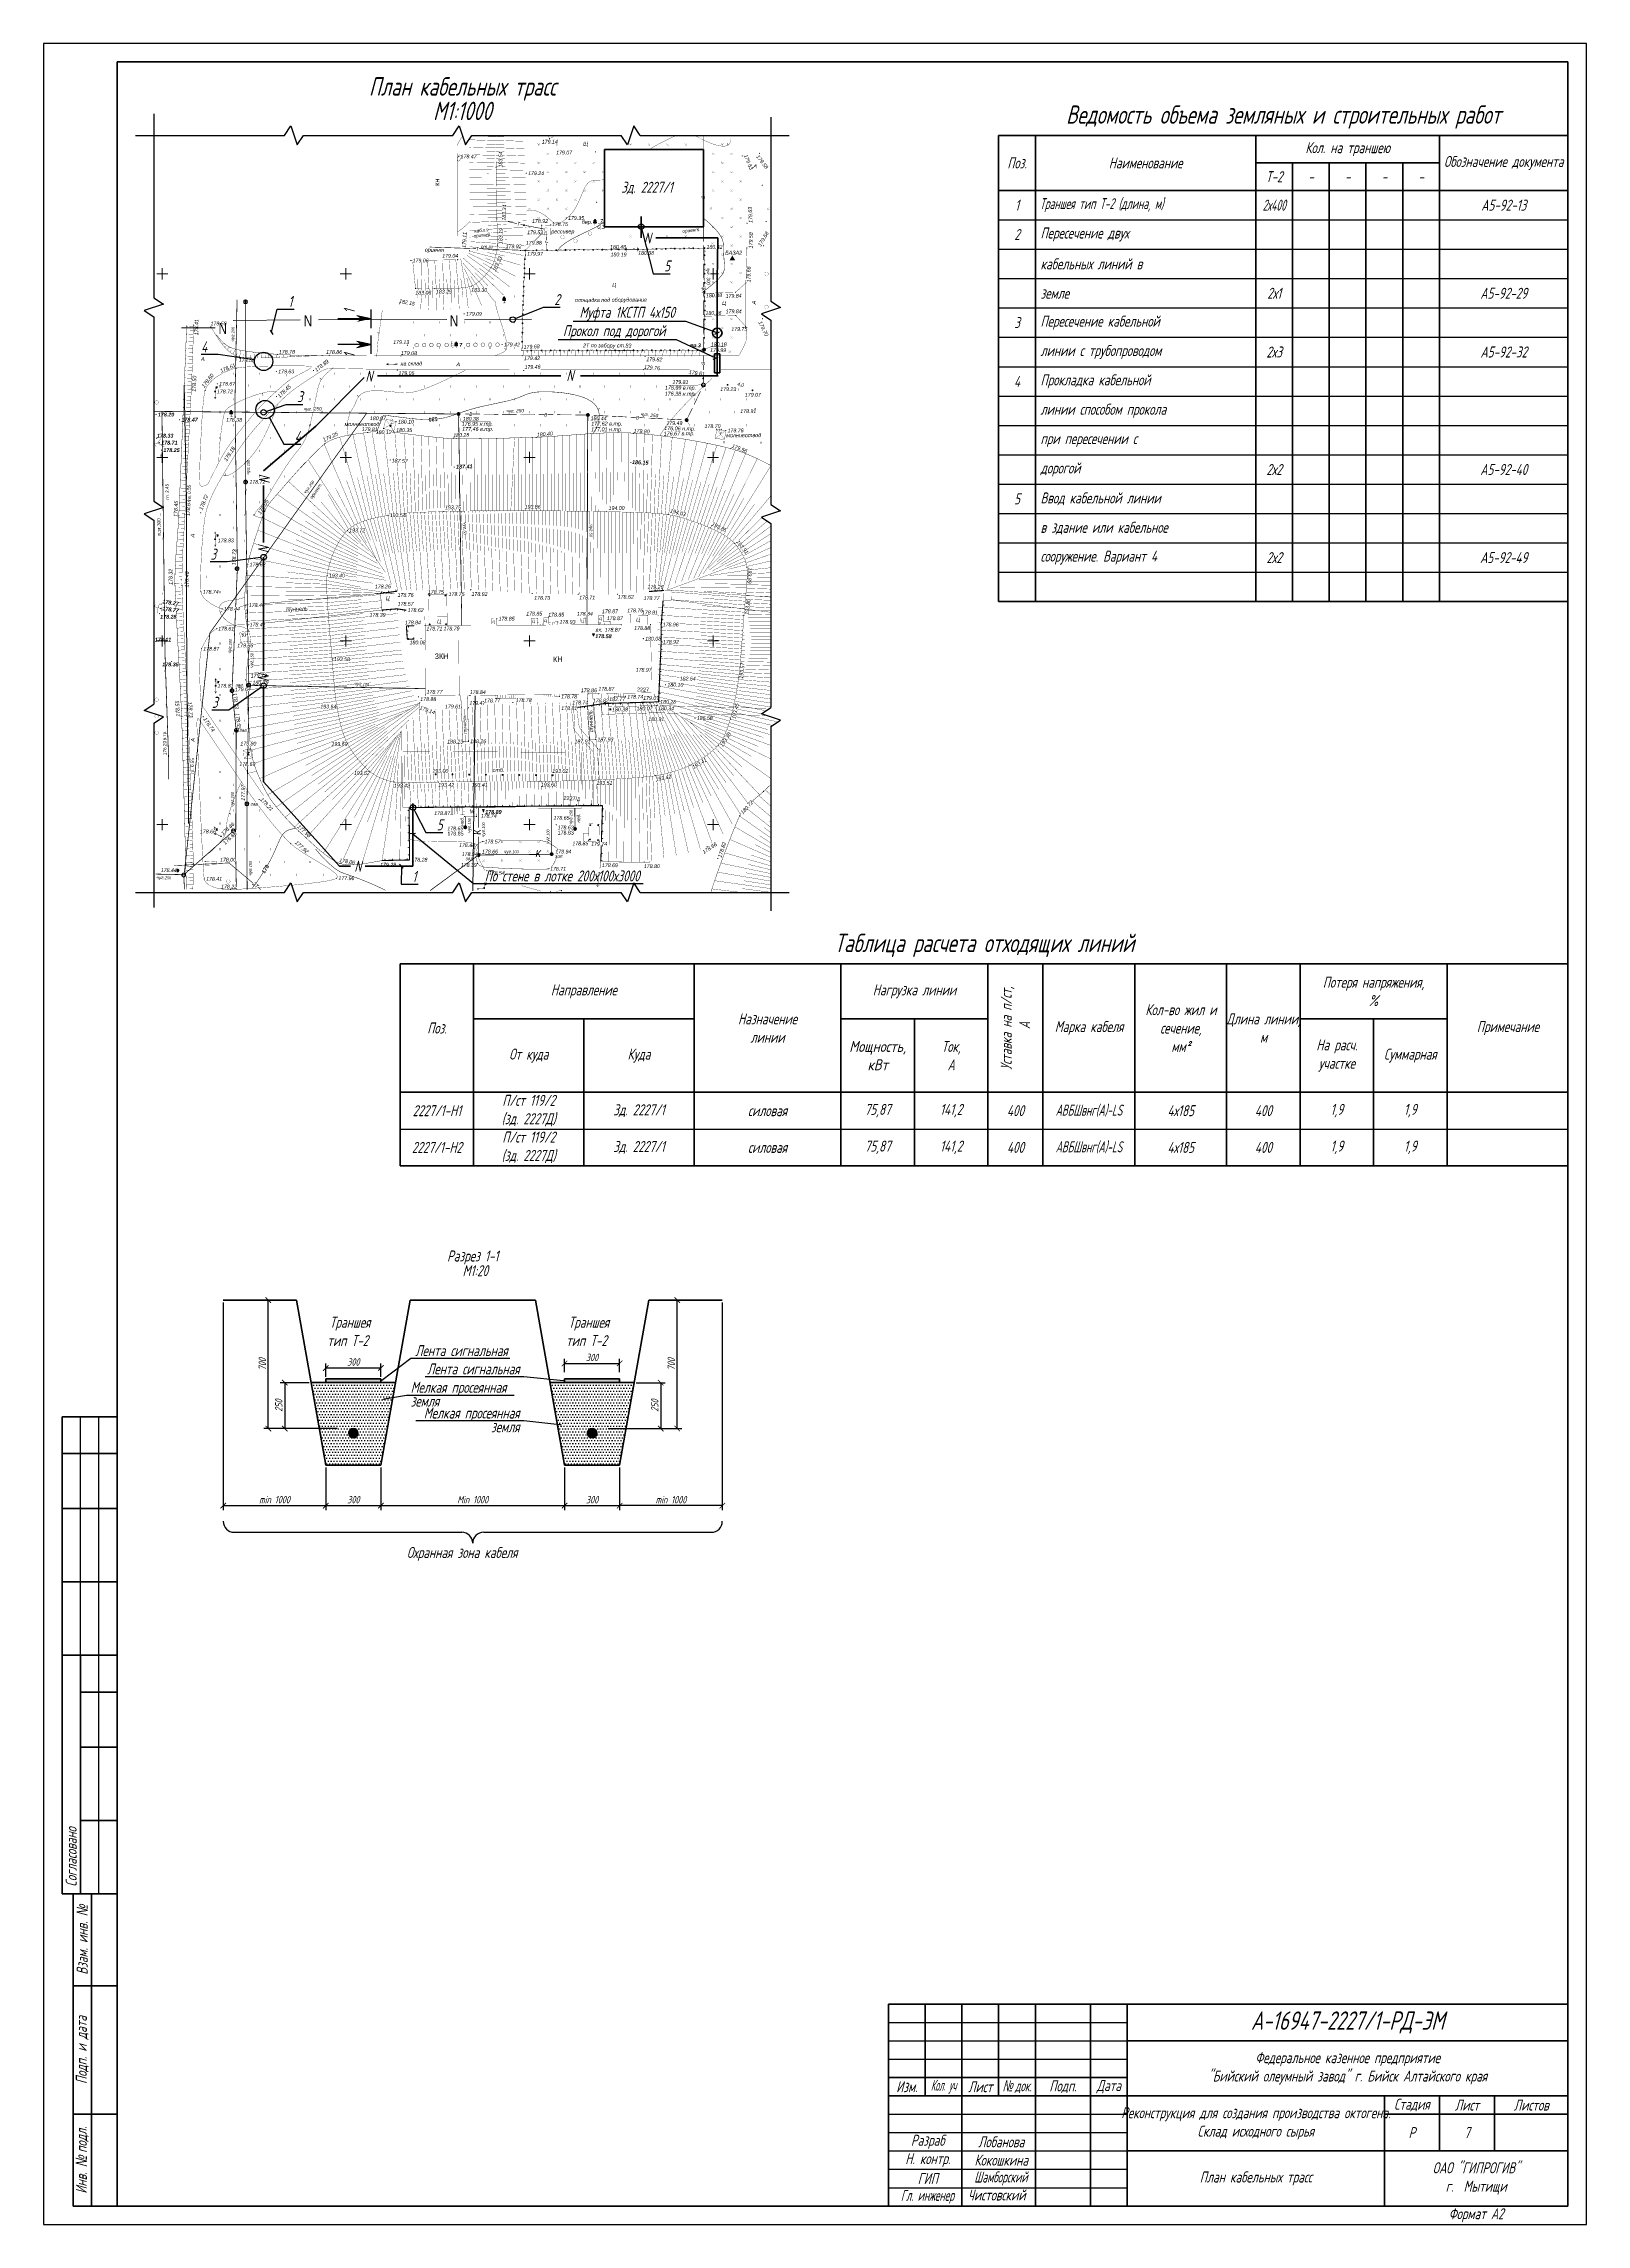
# Model space of a CAD drawing. Header units: millimetres. Extents: x 6735 to 13224, y -12144 to -9633.
# Drawn here: x 10938 to 11358, y -10227 to -9633 of the extents above; entities that cross this region are included whole.
import ezdxf
from ezdxf import colors
from ezdxf.entities.mleader import LeaderData, LeaderLine
from ezdxf.enums import TextEntityAlignment as Align
from ezdxf.math import Vec2, Vec3

# ---------------------------------------------------------------- set-up
doc = ezdxf.new("R2010")
doc.units = ezdxf.units.MM
doc.set_wipeout_variables(frame=1)
for name, pattern in [('Cплошная', [0]), ('Cплошная_0.50', [0]), ('Штриховая 1.5-1.5_0.50', [1.5, 0.75, -0.75]), ('Штриховая 1.5-1_0.50', [1.25, 0.75, -0.5]), ('Штриховая 2_0.50', [2, 1, -1])]:
    doc.linetypes.add(name, pattern=pattern)
doc.layers.get('Defpoints').update_dxf_attribs({"color": 33})
for name, color, linetype, lineweight in [('КаБель силовой (Вновь)', 1, 'Continuous', 60), ('Линия выноска', 137, 'Continuous', 25), ('Размерная', 4, 'Continuous', 25), ('Рамка толстая', 7, 'Continuous', 60), ('Рамка тонкая', 5, 'Continuous', 25), ('Строительный', 251, 'Continuous', 13), ('ТаБлица', 253, 'Continuous', 25), ('Текст', 2, 'Continuous', 25), ('Штампы', 252, 'Continuous', 25), ('Элемент эл. схем', 7, 'Continuous', 35)]:
    doc.layers.add(name, color=color, linetype=linetype, lineweight=lineweight)
doc.styles.add('Simplex', font='simplex.shx', dxfattribs={"width": 0.7, "oblique": 15})
doc.styles.get("Standard").update_dxf_attribs({"font": 'arial.ttf'})
doc.styles.add('БСАМ курсив малоконтрасный (Бм-431)', font='')
doc.styles.get('БСАМ курсив малоконтрасный (Бм-431)').set_extended_font_data('Bm431', italic=True)
doc.linetypes.add('Водопр', pattern='A,5,-1,["В",БСАМ курсив малоконтрасный (Бм-431),S=2,R=0,X=-1.2,Y=-1],-1,10,-2,10,-2,5', length=36)
doc.linetypes.add('КАБЕЛЬ_ВЫС-', pattern='A,4.5,[131,ltypeshp.shx,S=0.6,R=270,X=-0.6,Y=0.6],1e-08,[131,ltypeshp.shx,S=0.6,R=270,X=-1.2,Y=0.6],-2,9,-2,[131,ltypeshp.shx,S=0.6,R=90,X=0.6,Y=-0.6],1e-08,[131,ltypeshp.shx,S=0.6,R=90,X=1.2,Y=-0.6],4.5', length=22)
doc.linetypes.add('Канализ', pattern='A,5,-1,["К",БСАМ курсив малоконтрасный (Бм-431),S=2,R=0,X=-1,Y=-1],-1,10,-2,10,-2,5', length=36)
doc.linetypes.add('КОНТУР', pattern='A,0,-0.5,[133,ltypeshp.shx,S=0.05,R=0,X=-0.5,Y=0],-0.5', length=1)
doc.linetypes.add('ЛИНИЯ_СВЯЗИ', pattern='A,4.5,[133,ltypeshp.shx,S=0.2,R=0,X=-0.2,Y=0],1e-05,[133,ltypeshp.shx,S=0.15,R=0,X=-0.15,Y=0],1e-05,[133,ltypeshp.shx,S=0.1,R=0,X=-0.1,Y=0],1e-05,[133,ltypeshp.shx,S=0.05,R=0,X=-0.05,Y=0],4.5,-2', length=11.00003)
doc.dimstyles.new('ISO-25', dxfattribs={"dimtxt": 3, "dimasz": 2.5, "dimexe": 1.25, "dimexo": 0.625, "dimtad": 1, "dimtxsty": 'Simplex', "dimcen": 2.5, "dimclrt": 2, "dimadec": 0, "dimazin": 0, "dimtfac": 1, "dimtmove": 0, "dimatfit": 3, "dimfxl": 1, "dimarcsym": 0})

# ---------------------------------------------------------------- blocks, each defined once
blk = doc.blocks.new('_ArchTick')
at = {"color": 0, "linetype": 'ByBlock', "const_width": 0.15}
blk.add_lwpolyline([(-0.5, -0.5), (0.5, 0.5)], dxfattribs=at)
blk = doc.blocks.new('*D483')
at = {"layer": 'Defpoints', "color": 0, "transparency": 16777216}
for p in [(11014.92, -10020.59), (11029.92, -10020.59), (11029.92, -10031.59)]:
    blk.add_point(p, dxfattribs=at)
at = {"layer": 'Размерная', "color": 0, "lineweight": -2, "transparency": 16777216}
for p, q in [((11014.92, -10021.21), (11014.92, -10032.84)), ((11029.92, -10021.21), (11029.92, -10032.84)), ((11014.92, -10031.59), (11029.92, -10031.59))]:
    blk.add_line(p, q, dxfattribs=at)
at = {"layer": 'Размерная', "color": 0, "lineweight": -2, "transparency": 16777216, "xscale": 1.5, "yscale": 1.5, "zscale": 1.5, "rotation": 180}
blk.add_blockref('_ArchTick', (11014.92, -10031.59), dxfattribs=at)
at = {"layer": 'Размерная', "color": 0, "lineweight": -2, "transparency": 16777216, "xscale": 1.5, "yscale": 1.5, "zscale": 1.5}
blk.add_blockref('_ArchTick', (11029.92, -10031.59), dxfattribs=at)
at = {"layer": 'Размерная', "color": 2, "transparency": 16777216, "insert": (11022.42, -10029.96), "char_height": 2, "attachment_point": 5, "style": 'Simplex'}
blk.add_mtext('300', dxfattribs=at)
blk = doc.blocks.new('*D476')
at = {"layer": 'Defpoints', "color": 0, "transparency": 16777216}
for p in [(11079.92, -10020.59), (11094.92, -10020.59), (11094.92, -10031.59)]:
    blk.add_point(p, dxfattribs=at)
at = {"layer": 'Размерная', "color": 0, "lineweight": -2, "transparency": 16777216}
for p, q in [((11079.92, -10021.21), (11079.92, -10032.84)), ((11094.92, -10021.21), (11094.92, -10032.84)), ((11079.92, -10031.59), (11094.92, -10031.59))]:
    blk.add_line(p, q, dxfattribs=at)
at = {"layer": 'Размерная', "color": 0, "lineweight": -2, "transparency": 16777216, "xscale": 1.5, "yscale": 1.5, "zscale": 1.5, "rotation": 180}
blk.add_blockref('_ArchTick', (11079.92, -10031.59), dxfattribs=at)
at = {"layer": 'Размерная', "color": 0, "lineweight": -2, "transparency": 16777216, "xscale": 1.5, "yscale": 1.5, "zscale": 1.5}
blk.add_blockref('_ArchTick', (11094.92, -10031.59), dxfattribs=at)
at = {"layer": 'Размерная', "color": 2, "transparency": 16777216, "insert": (11087.42, -10029.96), "char_height": 2, "attachment_point": 5, "style": 'Simplex'}
blk.add_mtext('300', dxfattribs=at)
blk = doc.blocks.new('*D484')
at = {"layer": 'Defpoints', "color": 0, "transparency": 16777216}
for p in [(11029.92, -9994.09), (11014.92, -9997.09), (11029.92, -9997.09)]:
    blk.add_point(p, dxfattribs=at)
at = {"layer": 'Размерная', "color": 0, "lineweight": -2, "transparency": 16777216}
for p, q in [((11014.92, -9996.46), (11014.92, -9992.84)), ((11014.92, -9994.09), (11029.92, -9994.09)), ((11029.92, -9996.46), (11029.92, -9992.84))]:
    blk.add_line(p, q, dxfattribs=at)
at = {"layer": 'Размерная', "color": 0, "lineweight": -2, "transparency": 16777216, "xscale": 1.5, "yscale": 1.5, "zscale": 1.5, "rotation": 180}
blk.add_blockref('_ArchTick', (11014.92, -9994.09), dxfattribs=at)
at = {"layer": 'Размерная', "color": 0, "lineweight": -2, "transparency": 16777216, "xscale": 1.5, "yscale": 1.5, "zscale": 1.5}
blk.add_blockref('_ArchTick', (11029.92, -9994.09), dxfattribs=at)
at = {"layer": 'Размерная', "color": 2, "transparency": 16777216, "insert": (11022.42, -9992.47), "char_height": 2, "attachment_point": 5, "style": 'Simplex'}
blk.add_mtext('300', dxfattribs=at)
blk = doc.blocks.new('*D477')
at = {"layer": 'Defpoints', "color": 0, "transparency": 16777216}
for p in [(11079.92, -9995.84), (11094.92, -9992.84), (11094.92, -9995.84)]:
    blk.add_point(p, dxfattribs=at)
at = {"layer": 'Размерная', "color": 0, "lineweight": -2, "transparency": 16777216}
for p, q in [((11079.92, -9995.21), (11079.92, -9991.59)), ((11079.92, -9992.84), (11094.92, -9992.84)), ((11094.92, -9995.21), (11094.92, -9991.59))]:
    blk.add_line(p, q, dxfattribs=at)
at = {"layer": 'Размерная', "color": 0, "lineweight": -2, "transparency": 16777216, "xscale": 1.5, "yscale": 1.5, "zscale": 1.5, "rotation": 180}
blk.add_blockref('_ArchTick', (11079.92, -9992.84), dxfattribs=at)
at = {"layer": 'Размерная', "color": 0, "lineweight": -2, "transparency": 16777216, "xscale": 1.5, "yscale": 1.5, "zscale": 1.5}
blk.add_blockref('_ArchTick', (11094.92, -9992.84), dxfattribs=at)
at = {"layer": 'Размерная', "color": 2, "transparency": 16777216, "insert": (11087.42, -9991.22), "char_height": 2, "attachment_point": 5, "style": 'Simplex'}
blk.add_mtext('300', dxfattribs=at)
blk = doc.blocks.new('*D478')
at = {"layer": 'Defpoints', "color": 0, "transparency": 16777216}
for p in [(11029.92, -10020.59), (11079.92, -10020.59), (11079.92, -10031.59)]:
    blk.add_point(p, dxfattribs=at)
at = {"layer": 'Размерная', "color": 0, "lineweight": -2, "transparency": 16777216}
for p, q in [((11029.92, -10021.21), (11029.92, -10032.84)), ((11079.92, -10021.21), (11079.92, -10032.84)), ((11029.92, -10031.59), (11079.92, -10031.59))]:
    blk.add_line(p, q, dxfattribs=at)
at = {"layer": 'Размерная', "color": 0, "lineweight": -2, "transparency": 16777216, "xscale": 1.5, "yscale": 1.5, "zscale": 1.5, "rotation": 180}
blk.add_blockref('_ArchTick', (11029.92, -10031.59), dxfattribs=at)
at = {"layer": 'Размерная', "color": 0, "lineweight": -2, "transparency": 16777216, "xscale": 1.5, "yscale": 1.5, "zscale": 1.5}
blk.add_blockref('_ArchTick', (11079.92, -10031.59), dxfattribs=at)
at = {"layer": 'Размерная', "color": 2, "transparency": 16777216, "insert": (11054.92, -10029.96), "char_height": 2, "attachment_point": 5, "style": 'Simplex'}
blk.add_mtext('Min 1000', dxfattribs=at)
blk = doc.blocks.new('_Dot')
at = {"color": 0, "linetype": 'ByBlock', "lineweight": -2}
blk.add_line((-0.5, 0), (-1, 0), dxfattribs=at)
at = {"color": 0, "linetype": 'ByBlock', "const_width": 0.5}
blk.add_lwpolyline([(-0.25, 0, 1), (0.25, 0, 1)], format="xyb", close=True, dxfattribs=at)
blk = doc.blocks.new('*D485')
at = {"layer": 'Defpoints', "color": 0, "transparency": 16777216}
for p in [(11102.86, -9975.59), (11110.58, -9975.59), (11094.92, -10010.59)]:
    blk.add_point(p, dxfattribs=at)
at = {"layer": 'Размерная', "color": 0, "lineweight": -2, "transparency": 16777216}
for p, q in [((11103.48, -9975.59), (11111.83, -9975.59)), ((11110.58, -10010.59), (11110.58, -9975.59)), ((11095.55, -10010.59), (11111.83, -10010.59))]:
    blk.add_line(p, q, dxfattribs=at)
at = {"layer": 'Размерная', "color": 0, "lineweight": -2, "transparency": 16777216, "xscale": 1.5, "yscale": 1.5, "zscale": 1.5}
for p, rotation in [((11110.58, -9975.59), 90), ((11110.58, -10010.59), 270)]:
    blk.add_blockref('_ArchTick', p, dxfattribs=dict(at, rotation=rotation))
at = {"layer": 'Размерная', "color": 2, "transparency": 16777216, "insert": (11108.95, -9993.09), "char_height": 2, "attachment_point": 5, "rotation": 90, "style": 'Simplex'}
blk.add_mtext('700', dxfattribs=at)
blk = doc.blocks.new('*D479')
at = {"layer": 'Defpoints', "color": 0, "transparency": 16777216}
for p in [(11098.81, -9998.09), (11091.17, -10010.59), (11106.1, -10010.59)]:
    blk.add_point(p, dxfattribs=at)
at = {"layer": 'Размерная', "color": 0, "lineweight": -2, "transparency": 16777216}
for p, q in [((11099.43, -9998.09), (11107.35, -9998.09)), ((11106.1, -9998.09), (11106.1, -10010.59)), ((11091.8, -10010.59), (11107.35, -10010.59))]:
    blk.add_line(p, q, dxfattribs=at)
at = {"layer": 'Размерная', "color": 0, "lineweight": -2, "transparency": 16777216, "xscale": 1.5, "yscale": 1.5, "zscale": 1.5}
for p, rotation in [((11106.1, -9998.09), 90), ((11106.1, -10010.59), 270)]:
    blk.add_blockref('_ArchTick', p, dxfattribs=dict(at, rotation=rotation))
at = {"layer": 'Размерная', "color": 2, "transparency": 16777216, "insert": (11104.47, -10004.34), "char_height": 2, "attachment_point": 5, "rotation": 90, "style": 'Simplex'}
blk.add_mtext('250', dxfattribs=at)
blk = doc.blocks.new('*D480')
at = {"layer": 'Defpoints', "color": 0, "transparency": 16777216}
for p in [(10999.27, -9975.59), (11006.99, -9975.59), (11018.67, -10010.59)]:
    blk.add_point(p, dxfattribs=at)
at = {"layer": 'Размерная', "color": 0, "lineweight": -2, "transparency": 16777216}
for p, q in [((11006.36, -9975.59), (10998.02, -9975.59)), ((10999.27, -10010.59), (10999.27, -9975.59)), ((11018.05, -10010.59), (10998.02, -10010.59))]:
    blk.add_line(p, q, dxfattribs=at)
at = {"layer": 'Размерная', "color": 0, "lineweight": -2, "transparency": 16777216, "xscale": 1.5, "yscale": 1.5, "zscale": 1.5}
for p, rotation in [((10999.27, -9975.59), 90), ((10999.27, -10010.59), 270)]:
    blk.add_blockref('_ArchTick', p, dxfattribs=dict(at, rotation=rotation))
at = {"layer": 'Размерная', "color": 2, "transparency": 16777216, "insert": (10997.64, -9993.09), "char_height": 2, "attachment_point": 5, "rotation": 90, "style": 'Simplex'}
blk.add_mtext('700', dxfattribs=at)
blk = doc.blocks.new('*D481')
at = {"layer": 'Defpoints', "color": 0, "transparency": 16777216}
for p in [(11011.04, -9998.09), (11003.75, -10010.59), (11018.67, -10010.59)]:
    blk.add_point(p, dxfattribs=at)
at = {"layer": 'Размерная', "color": 0, "lineweight": -2, "transparency": 16777216}
for p, q in [((11010.42, -9998.09), (11002.5, -9998.09)), ((11003.75, -9998.09), (11003.75, -10010.59)), ((11018.05, -10010.59), (11002.5, -10010.59))]:
    blk.add_line(p, q, dxfattribs=at)
at = {"layer": 'Размерная', "color": 0, "lineweight": -2, "transparency": 16777216, "xscale": 1.5, "yscale": 1.5, "zscale": 1.5}
for p, rotation in [((11003.75, -9998.09), 90), ((11003.75, -10010.59), 270)]:
    blk.add_blockref('_ArchTick', p, dxfattribs=dict(at, rotation=rotation))
at = {"layer": 'Размерная', "color": 2, "transparency": 16777216, "insert": (11002.13, -10004.34), "char_height": 2, "attachment_point": 5, "rotation": 90, "style": 'Simplex'}
blk.add_mtext('250', dxfattribs=at)
blk = doc.blocks.new('*D486')
at = {"layer": 'Defpoints', "color": 0, "transparency": 16777216}
for p in [(10986.99, -9975.59), (11014.92, -10020.59), (11014.92, -10031.59)]:
    blk.add_point(p, dxfattribs=at)
at = {"layer": 'Размерная', "color": 0, "lineweight": -2, "transparency": 16777216}
for p, q in [((10986.99, -9976.21), (10986.99, -10032.84)), ((11014.92, -10021.21), (11014.92, -10032.84)), ((10986.99, -10031.59), (11014.92, -10031.59))]:
    blk.add_line(p, q, dxfattribs=at)
at = {"layer": 'Размерная', "color": 0, "lineweight": -2, "transparency": 16777216, "xscale": 1.5, "yscale": 1.5, "zscale": 1.5, "rotation": 180}
blk.add_blockref('_ArchTick', (10986.99, -10031.59), dxfattribs=at)
at = {"layer": 'Размерная', "color": 0, "lineweight": -2, "transparency": 16777216, "xscale": 1.5, "yscale": 1.5, "zscale": 1.5}
blk.add_blockref('_ArchTick', (11014.92, -10031.59), dxfattribs=at)
at = {"layer": 'Размерная', "color": 2, "transparency": 16777216, "insert": (11000.96, -10029.96), "char_height": 2, "attachment_point": 5, "style": 'Simplex'}
blk.add_mtext('min 1000', dxfattribs=at)
blk = doc.blocks.new('*D482')
at = {"layer": 'Defpoints', "color": 0, "transparency": 16777216}
for p in [(11122.86, -9975.59), (11094.92, -10020.59), (11094.92, -10031.59)]:
    blk.add_point(p, dxfattribs=at)
at = {"layer": 'Размерная', "color": 0, "lineweight": -2, "transparency": 16777216}
for p, q in [((11122.86, -9976.21), (11122.86, -10032.84)), ((11094.92, -10021.21), (11094.92, -10032.84)), ((11122.86, -10031.59), (11094.92, -10031.59))]:
    blk.add_line(p, q, dxfattribs=at)
at = {"layer": 'Размерная', "color": 0, "lineweight": -2, "transparency": 16777216, "xscale": 1.5, "yscale": 1.5, "zscale": 1.5, "rotation": 180}
blk.add_blockref('_ArchTick', (11094.92, -10031.59), dxfattribs=at)
at = {"layer": 'Размерная', "color": 0, "lineweight": -2, "transparency": 16777216, "xscale": 1.5, "yscale": 1.5, "zscale": 1.5}
blk.add_blockref('_ArchTick', (11122.86, -10031.59), dxfattribs=at)
at = {"layer": 'Размерная', "color": 2, "transparency": 16777216, "insert": (11108.89, -10029.96), "char_height": 2, "attachment_point": 5, "style": 'Simplex'}
blk.add_mtext('min 1000', dxfattribs=at)
blk = doc.blocks.new('2011 - 401 трава')
at = {"color": 7, "linetype": 'Continuous', "lineweight": 0, "const_width": 0.1, "flags": 128}
for points in [[(0, 0), (0, 1.2)], [(0.8, 0), (0.8, 1.2)]]:
    blk.add_lwpolyline(points, dxfattribs=at)
blk = doc.blocks.new('2004 - 372 лес сажен d-2.0')
at = {"color": 7, "linetype": 'Continuous', "lineweight": 0, "const_width": 0.1, "flags": 128}
blk.add_lwpolyline([(0, 1), (0.269797, 0.962917), (0.519584, 0.854419), (0.730836, 0.682553), (0.887885, 0.460065), (0.979084, 0.203456), (0.997669, -0.068242), (0.942261, -0.33488), (0.81697, -0.57668), (0.631088, -0.775711), (0.398401, -0.917211), (0.136167, -0.990686), (-0.136167, -0.990686), (-0.398401, -0.917211), (-0.631088, -0.775711), (-0.81697, -0.57668), (-0.942261, -0.33488), (-0.997669, -0.068242), (-0.979084, 0.203456), (-0.887885, 0.460065), (-0.730836, 0.682553), (-0.519584, 0.854419), (-0.269797, 0.962917), (0, 1)], close=True, dxfattribs=at)
blk = doc.blocks.new('2014 - 416 газон')
at = {"color": 7, "linetype": 'Continuous', "lineweight": 0, "const_width": 0.1, "flags": 128}
for points in [[(-0.5, 0.05), (-0.456699, 0.025), (-0.456699, -0.025), (-0.5, -0.05), (-0.543301, -0.025), (-0.543301, 0.025), (-0.5, 0.05)], [(0.5, 0.05), (0.543301, 0.025), (0.543301, -0.025), (0.5, -0.05), (0.456699, -0.025), (0.456699, 0.025), (0.5, 0.05)]]:
    blk.add_lwpolyline(points, close=True, dxfattribs=at)
for points in [[(-0.5, 1), (0, 0)], [(0, 0), (0.5, 1)]]:
    blk.add_lwpolyline(points, dxfattribs=at)
blk = doc.blocks.new('4031 - 114.4 ЛЭП низкого напряжения')
at = {"color": 7, "linetype": 'Continuous', "lineweight": 0, "const_width": 0.2, "flags": 128}
for points in [[(0.5, 0), (4, 0)], [(4, 0), (3, 0.5)], [(3, -0.5), (4, 0)]]:
    blk.add_lwpolyline(points, dxfattribs=at)
blk = doc.blocks.new('4031 - 114.4 ЛЭП низкого напряжения_MIRROR')
at = {"color": 7, "linetype": 'Continuous', "lineweight": 0, "const_width": 0.2, "flags": 128}
for points in [[(-4, 0), (-3, 0.5)], [(-3, -0.5), (-4, 0)], [(-0.5, 0), (-4, 0)]]:
    blk.add_lwpolyline(points, dxfattribs=at)
blk = doc.blocks.new('26 - 108.1.1 опоры  жб d-1.0')
at = {"true_color": 0xffffff}
blk.add_hatch(color=7, dxfattribs=at).paths.add_polyline_path([(-0.00002, 0.5), (-0.25, 0.43302), (-0.43302, 0.25002), (-0.5, 0.00002), (-0.43302, -0.24998), (-0.25002, -0.433), (-0.00002, -0.5), (0.24998, -0.433), (0.433, -0.25), (0.5, 0), (0.433, 0.25), (0.25, 0.43302)])
at = {"color": 7, "linetype": 'Continuous', "lineweight": 0, "const_width": 0.1, "flags": 128}
for points in [[(0, 0.5), (0.191342, 0.46194), (0.353553, 0.353553), (0.46194, 0.191342), (0.5, 0), (0.46194, -0.191342), (0.353553, -0.353553), (0.191342, -0.46194), (0, -0.5), (-0.191342, -0.46194), (-0.353553, -0.353553), (-0.46194, -0.191342), (-0.5, 0), (-0.46194, 0.191342), (-0.353553, 0.353553), (-0.191342, 0.46194), (0, 0.5)], [(0, 0.05), (0.043301, 0.025), (0.043301, -0.025), (0, -0.05), (-0.043301, -0.025), (-0.043301, 0.025), (0, 0.05)]]:
    blk.add_lwpolyline(points, close=True, dxfattribs=at)
at = {"color": 7, "linetype": 'Continuous', "lineweight": 0, "true_color": 0xffffff, "const_width": 0.02, "flags": 128}
blk.add_lwpolyline([(0, 0.5), (-0.25, 0.433013), (-0.433013, 0.25), (-0.5, 0), (-0.433013, -0.25), (-0.25, -0.433013), (0, -0.5), (0.25, -0.433013), (0.433013, -0.25), (0.5, 0), (0.433013, 0.25), (0.25, 0.433013), (0, 0.5)], close=True, dxfattribs=at)
blk = doc.blocks.new('33 - 110.1.1 фонарь на жб столб')
at = {"true_color": 0xffffff}
for points in [[(0, 0.5), (-0.25, 0.43302), (-0.43302, 0.25002), (-0.5, 0.00002), (-0.43302, -0.24998), (-0.25, -0.433), (-0.00002, -0.5), (0.24998, -0.433), (0.433, -0.25), (0.5, 0), (0.433, 0.25), (0.25, 0.43302)], [(1.3, 2.8), (0.4, 2.8), (0.4, 2), (0.46028, 1.775), (0.625, 1.6103), (0.85, 1.55), (1.075, 1.6103), (1.2397, 1.775), (1.3, 2)]]:
    blk.add_hatch(color=7, dxfattribs=at).paths.add_polyline_path(points)
at = {"color": 7, "linetype": 'Continuous', "lineweight": 0, "const_width": 0.1, "flags": 128}
for points in [[(0, 0.5), (0.191342, 0.46194), (0.353553, 0.353553), (0.46194, 0.191342), (0.5, 0), (0.46194, -0.191342), (0.353553, -0.353553), (0.191342, -0.46194), (0, -0.5), (-0.191342, -0.46194), (-0.353553, -0.353553), (-0.46194, -0.191342), (-0.5, 0), (-0.46194, 0.191342), (-0.353553, 0.353553), (-0.191342, 0.46194), (0, 0.5)], [(0.086189, -0.05071), (0.096802, 0.025087), (0.05071, 0.086189), (-0.025087, 0.096802), (-0.086189, 0.05071), (-0.096802, -0.025087), (-0.05071, -0.086189), (0.025087, -0.096802), (0.086189, -0.05071)]]:
    blk.add_lwpolyline(points, close=True, dxfattribs=at)
at = {"color": 7, "linetype": 'Continuous', "lineweight": 0, "true_color": 0xffffff, "const_width": 0.02, "flags": 128}
for points in [[(0, 0.5), (-0.25, 0.433013), (-0.433013, 0.25), (-0.5, 0), (-0.433013, -0.25), (-0.25, -0.433013), (0, -0.5), (0.25, -0.433013), (0.433013, -0.25), (0.5, 0), (0.433013, 0.25), (0.25, 0.433013), (0, 0.5)], [(1.3, 2.8), (0.4, 2.8), (0.4, 2), (0.460289, 1.775), (0.625, 1.610289), (0.85, 1.55), (1.075, 1.610289), (1.239711, 1.775), (1.3, 2), (1.3, 2.8)]]:
    blk.add_lwpolyline(points, close=True, dxfattribs=at)
at = {"color": 7, "linetype": 'Continuous', "lineweight": 0, "const_width": 0.1, "flags": 128}
for points in [[(0, 0.5), (0, 3)], [(0, 2.8), (1.5, 2.8)], [(0.4, 2.8), (0.4, 2)], [(1.3, 2), (1.265746, 1.827792), (1.168198, 1.681802), (1.022208, 1.584254), (0.85, 1.55), (0.677792, 1.584254), (0.531802, 1.681802), (0.434254, 1.827792), (0.4, 2)], [(1.3, 2.8), (1.3, 2)]]:
    blk.add_lwpolyline(points, dxfattribs=at)
blk = doc.blocks.new('29 - 109.1.2 молниеводы на столбах метал')
for points in [[(-0.00002, 0.6), (-0.27884, 0.53128), (-0.4938, 0.34084), (-0.59564, 0.07234), (-0.56102, -0.21276), (-0.39788, -0.4491), (-0.1436, -0.58256), (0.14358, -0.58256), (0.39786, -0.4491), (0.561, -0.21276), (0.59562, 0.07234), (0.49378, 0.34084), (0.27882, 0.53128)], [(0.5, 1.35), (-0.3, 1.4), (0, 0.6)]]:
    blk.add_hatch(color=7).paths.add_polyline_path(points)
at = {"color": 7, "linetype": 'Continuous', "lineweight": 0, "const_width": 0.1, "flags": 128}
for points in [[(-0.8, 2.4), (-0.55, 4.1)], [(0.5, 3.9), (-0.8, 2.4)], [(0.117261, 1.373921), (0.5, 3.9)]]:
    blk.add_lwpolyline(points, dxfattribs=at)
at = {"color": 7, "linetype": 'Continuous', "lineweight": 0, "const_width": 0.02, "flags": 128}
for points in [[(0, 0.6), (-0.278834, 0.531274), (-0.49379, 0.340839), (-0.595625, 0.072322), (-0.56101, -0.212763), (-0.397874, -0.449106), (-0.143589, -0.582565), (0.143589, -0.582565), (0.397874, -0.449106), (0.56101, -0.212763), (0.595625, 0.072322), (0.49379, 0.340839), (0.278834, 0.531274), (0, 0.6)], [(0.5, 1.35), (-0.3, 1.4), (0, 0.6), (0.5, 1.35)]]:
    blk.add_lwpolyline(points, close=True, dxfattribs=at)
blk = doc.blocks.new('104 - 388.1 дер лист')
at = {"true_color": 0xffffff}
h = blk.add_hatch(color=7, dxfattribs=at)
h.dxf.hatch_style = 1
h.paths.add_polyline_path([(1, 1.8), (0.9, 1.9), (0.7, 2), (0.8, 2.2), (0.9, 2.3), (0.9, 2.5), (0.8, 2.7), (0.7, 2.8), (0.5, 2.8), (0.5, 2.9), (0.5, 3.1), (0.4, 3.2), (0.3, 3.4), (0.1, 3.4), (-0.1, 3.4), (-0.3, 3.3), (-0.4, 3.2), (-0.5, 3), (-0.5, 2.9), (-0.5, 2.8), (-0.7, 2.8), (-0.8, 2.7), (-0.9, 2.5), (-0.9, 2.3), (-0.8, 2.2), (-0.7, 2), (-0.9, 1.9), (-1, 1.8), (-1, 1.6), (-1, 1.4), (-1, 1.3), (-0.8, 1.1), (-0.7, 1), (-0.5, 1), (-0.5, 1), (0.5, 1), (0.5, 1), (0.7, 1), (0.8, 1.1), (1, 1.3), (1, 1.4), (1, 1.6)])
at = {"color": 7, "linetype": 'Continuous', "lineweight": 0, "const_width": 0.1, "flags": 128}
for points in [[(-0.5, 1), (-0.7, 1), (-0.8, 1.1), (-1, 1.3), (-1, 1.4), (-1, 1.6), (-1, 1.8), (-0.9, 1.9), (-0.7, 2)], [(-0.7, 2), (-0.8, 2.2), (-0.9, 2.3), (-0.9, 2.5), (-0.8, 2.7), (-0.7, 2.8), (-0.5, 2.8)], [(-0.5, 2.9), (-0.5, 3), (-0.4, 3.2), (-0.3, 3.3), (-0.1, 3.4), (0.1, 3.4), (0.3, 3.4), (0.4, 3.2), (0.5, 3.1), (0.5, 2.9)], [(-0.5, 2.9), (-0.5, 2.8)], [(-0.5, 1), (-0.5, 1)], [(-0.5, 1), (0.5, 1)], [(0, 0), (0, 1)], [(0.8, 0), (0, 0)], [(0.7, 2), (0.9, 1.9), (1, 1.8), (1, 1.6), (1, 1.4), (1, 1.3), (0.8, 1.1), (0.7, 1), (0.5, 1)], [(0.5, 1), (0.5, 1)], [(0.5, 2.8), (0.7, 2.8), (0.8, 2.7), (0.9, 2.5), (0.9, 2.3), (0.8, 2.2), (0.7, 2)], [(0.5, 2.9), (0.5, 2.8)]]:
    blk.add_lwpolyline(points, dxfattribs=at)
blk = doc.blocks.new('22 - 107.1.1 столбы метал d-1.0')
blk.add_hatch(color=7).paths.add_polyline_path([(-0.00002, 0.5), (-0.25, 0.43302), (-0.43302, 0.25002), (-0.5, 0.00002), (-0.43302, -0.24998), (-0.25002, -0.433), (-0.00002, -0.5), (0.24998, -0.433), (0.433, -0.25), (0.5, 0), (0.433, 0.25), (0.25, 0.43302)])
at = {"color": 7, "linetype": 'Continuous', "lineweight": 0, "const_width": 0.02, "flags": 128}
blk.add_lwpolyline([(0, 0.5), (-0.25, 0.433013), (-0.433013, 0.25), (-0.5, 0), (-0.433013, -0.25), (-0.25, -0.433013), (0, -0.5), (0.25, -0.433013), (0.433013, -0.25), (0.5, 0), (0.433013, 0.25), (0.25, 0.433013), (0, 0.5)], close=True, dxfattribs=at)
blk = doc.blocks.new('48 - 117.1 колодц.смотр.без раздел.по назначен d-2.0')
at = {"true_color": 0xffffff}
blk.add_hatch(color=7, dxfattribs=at).paths.add_polyline_path([(-0.00002, 1), (-0.3827, 0.92388), (-0.70712, 0.70712), (-0.92388, 0.3827), (-1, 0), (-0.92388, -0.38268), (-0.70712, -0.7071), (-0.3827, -0.92386), (0, -0.99998), (0.38268, -0.92386), (0.7071, -0.7071), (0.92386, -0.38268), (0.99998, 0.00002), (0.92386, 0.3827), (0.7071, 0.70712), (0.38268, 0.92388)])
at = {"color": 7, "linetype": 'Continuous', "lineweight": 0, "const_width": 0.1, "flags": 128}
blk.add_lwpolyline([(0, 1), (0.269797, 0.962917), (0.519584, 0.854419), (0.730836, 0.682553), (0.887885, 0.460065), (0.979084, 0.203456), (0.997669, -0.068242), (0.942261, -0.33488), (0.81697, -0.57668), (0.631088, -0.775711), (0.398401, -0.917211), (0.136167, -0.990686), (-0.136167, -0.990686), (-0.398401, -0.917211), (-0.631088, -0.775711), (-0.81697, -0.57668), (-0.942261, -0.33488), (-0.997669, -0.068242), (-0.979084, 0.203456), (-0.887885, 0.460065), (-0.730836, 0.682553), (-0.519584, 0.854419), (-0.269797, 0.962917), (0, 1)], close=True, dxfattribs=at)
at = {"color": 7, "linetype": 'Continuous', "lineweight": 0, "true_color": 0xffffff, "const_width": 0.02, "flags": 128}
blk.add_lwpolyline([(0, 1), (-0.382683, 0.92388), (-0.707107, 0.707107), (-0.92388, 0.382683), (-1, 0), (-0.92388, -0.382683), (-0.707107, -0.707107), (-0.382683, -0.92388), (0, -1), (0.382683, -0.92388), (0.707107, -0.707107), (0.92388, -0.382683), (1, 0), (0.92388, 0.382683), (0.707107, 0.707107), (0.382683, 0.92388), (0, 1)], close=True, dxfattribs=at)
at = {"color": 7, "linetype": 'Continuous', "lineweight": 0, "const_width": 0.1, "flags": 128}
blk.add_lwpolyline([(-0.71, 0.71), (0.71, -0.71)], dxfattribs=at)
blk = doc.blocks.new('27 - 108.1.2 фермы  ж.б.')
at = {"linetype": 'КОНТУР', "true_color": 0xffffff}
h = blk.add_hatch(color=7, dxfattribs=at)
h.dxf.hatch_style = 1
h.paths.add_polyline_path([(0.5, 0.5), (-0.5, 0.5), (-0.5, -0.5), (0.5, -0.5)])
h.paths.add_polyline_path([(-0.05, 0), (0, 0.05), (0.05, 0), (0, -0.05)], flags=16)
blk.add_hatch(color=7).paths.add_polyline_path([(0, 0.05), (-0.05, 0), (0, -0.05), (0.05, 0)])
at = {"color": 7, "linetype": 'Continuous', "lineweight": 0, "const_width": 0.1, "flags": 128}
for points in [[(-0.5, 0.5), (-0.5, -0.5)], [(0.5, 0.5), (-0.5, 0.5)], [(0.5, -0.5), (0.5, 0.5)], [(-0.5, -0.5), (0.5, -0.5)]]:
    blk.add_lwpolyline(points, dxfattribs=at)
at = {"color": 7, "linetype": 'Continuous', "lineweight": 0, "const_width": 0.02, "flags": 128}
blk.add_lwpolyline([(0, 0.05), (-0.05, 0), (0, -0.05), (0.05, 0), (0, 0.05)], close=True, dxfattribs=at)
blk = doc.blocks.new('118 - 330 отм высот')
blk.add_hatch(color=7).paths.add_polyline_path([(0.1, 0.12), (0, 0.16), (-0.09, 0.12), (-0.15, 0.03), (-0.13, -0.07), (-0.05, -0.14), (0.05, -0.14), (0.13, -0.07), (0.15, 0.03)])
at = {"color": 7, "linetype": 'Continuous', "lineweight": 0, "const_width": 0.01, "flags": 128}
blk.add_lwpolyline([(0.1, 0.12), (0, 0.16), (-0.09, 0.12), (-0.15, 0.03), (-0.13, -0.07), (-0.05, -0.14), (0.05, -0.14), (0.13, -0.07), (0.15, 0.03), (0.1, 0.12)], close=True, dxfattribs=at)
blk = doc.blocks.new('1 - 1 пункт ГГС')
at = {"true_color": 0xffffff}
blk.add_hatch(color=7, dxfattribs=at).paths.add_polyline_path([(-1.326861, -0.769986), (1.326841, -0.769986), (0, 1.529892)])
at = {"color": 7, "linetype": 'Continuous', "lineweight": 0, "flags": 128}
for points, const_width in [([(-1.326859, -0.77), (0, 1.529889), (1.326859, -0.77), (-1.326859, -0.77)], 0.2), ([(0.040386, -0.033303), (0.049034, 0.018324), (0.008648, 0.051626), (-0.040386, 0.033303), (-0.049034, -0.018324), (-0.008648, -0.051626), (0.040386, -0.033303)], 0.1)]:
    blk.add_lwpolyline(points, close=True, dxfattribs=dict(at, const_width=const_width))
at = {"color": 7, "linetype": 'Continuous', "lineweight": 0, "true_color": 0xffffff, "const_width": 0.019999, "flags": 128}
blk.add_lwpolyline([(-1.326859, -0.77), (1.326859, -0.77), (0, 1.529889), (-1.326859, -0.77)], close=True, dxfattribs=at)
blk = doc.blocks.new('DIMENSION_17724')
at = {"color": 7, "linetype": 'Continuous', "lineweight": 0, "const_width": 0.075, "flags": 128}
for points in [[(4097.522267, 2229.45034), (4099.290294, 2230.092535)], [(4099.290294, 2230.092535), (4103.115941, 2230.092535)]]:
    blk.add_lwpolyline(points, dxfattribs=at)
at = {"color": 7, "insert": (4101.625876, 2231.092535), "char_height": 1.262627, "attachment_point": 7}
blk.add_mtext('{\\fArial|c1|b0|i1;\\l\\C0; }', dxfattribs=at)
blk = doc.blocks.new('DIMENSION_17730')
at = {"color": 7, "linetype": 'Continuous', "lineweight": 0, "const_width": 0.075, "flags": 128}
for points in [[(4030.700267, 2211.862824), (4031.362518, 2209.77976)], [(4031.362518, 2209.77976), (4039.444585, 2209.77976)]]:
    blk.add_lwpolyline(points, dxfattribs=at)
at = {"color": 7, "insert": (4037.95452, 2210.77976), "char_height": 1.262627, "attachment_point": 7}
blk.add_mtext('{\\fArial|c1|b0|i1;\\l\\C0; }', dxfattribs=at)
blk = doc.blocks.new('DIMENSION_17742')
at = {"color": 7, "linetype": 'Continuous', "lineweight": 0, "const_width": 0.075, "flags": 128}
for points in [[(4065.922915, 2211.535518), (4066.011045, 2209.913233)], [(4066.011045, 2209.913233), (4072.193362, 2209.913233)]]:
    blk.add_lwpolyline(points, dxfattribs=at)
at = {"color": 7, "insert": (4070.703297, 2210.913233), "char_height": 1.262627, "attachment_point": 7}
blk.add_mtext('{\\fArial|c1|b0|i1;\\l\\C0; }', dxfattribs=at)
blk = doc.blocks.new('DIMENSION_17778')
at = {"color": 7, "linetype": 'Continuous', "lineweight": 0, "const_width": 0.075, "flags": 128}
for points in [[(4092.775278, 2210.177396), (4093.712342, 2208.646757)], [(4093.712342, 2208.646757), (4086.131311, 2208.646757)]]:
    blk.add_lwpolyline(points, dxfattribs=at)
at = {"color": 7, "insert": (4087.131311, 2209.646757), "char_height": 1.262627, "attachment_point": 7}
blk.add_mtext('{\\fArial|c1|b0|i1;\\l\\C0; }', dxfattribs=at)
blk = doc.blocks.new('DIMENSION_17784')
at = {"color": 7, "linetype": 'Continuous', "lineweight": 0, "const_width": 0.075, "flags": 128}
for points in [[(4095.615007, 2219.677887), (4088.089551, 2219.677887)], [(4097.46874, 2219.94145), (4095.615007, 2219.677887)]]:
    blk.add_lwpolyline(points, dxfattribs=at)
at = {"color": 7, "insert": (4089.089551, 2220.677887), "char_height": 1.262627, "attachment_point": 7}
blk.add_mtext('{\\fArial|c1|b0|i1;\\l\\C0; }', dxfattribs=at)
blk = doc.blocks.new('89 - 238.1 направл и скорость течения')
for points in [[(0, 1.2), (-0.6, 1.25), (-0.00002, 0.00002), (0.59998, 1.25)], [(0, 6.2), (-0.2, 6.2), (-0.1, 3.7), (-0.07, 3.2), (-0.05006, 1.20418), (0, 1.2), (0, 3.1912)], [(0, 6.2), (0, 3.1912), (0, 1.20002), (0.05004, 1.20418), (0.07, 3.2), (0.1, 3.7), (0.2, 6.2)]]:
    blk.add_hatch(color=7).paths.add_polyline_path(points)
at = {"color": 7, "linetype": 'Continuous', "lineweight": 0, "const_width": 0.02, "flags": 128}
for points in [[(0, 1.2), (-0.6, 1.25), (0, 0), (0.6, 1.25), (0, 1.2)], [(0, 6.2), (-0.2, 6.2), (-0.1, 3.7), (-0.07, 3.2), (-0.050042, 1.20417), (0, 1.2), (0, 3.191199), (0, 6.2)], [(0, 6.2), (0, 3.191199), (0, 1.2), (0.050042, 1.20417), (0.07, 3.2), (0.1, 3.7), (0.2, 6.2), (0, 6.2)]]:
    blk.add_lwpolyline(points, close=True, dxfattribs=at)
at = {"color": 7, "linetype": 'Continuous', "lineweight": 0, "const_width": 0.1, "flags": 128}
blk.add_lwpolyline([(0.05, 1.2), (0.07, 3.2), (0.1, 3.7), (0.2, 6.2), (0, 6.2), (-0.2, 6.2), (-0.1, 3.7), (-0.07, 3.2), (-0.05, 1.2)], dxfattribs=at)
blk = doc.blocks.new('49 - 117.2.1 колодц.смотр.на водопроводах d-2.0')
at = {"true_color": 0xffffff}
blk.add_hatch(color=7, dxfattribs=at).paths.add_polyline_path([(-0.00002, 1), (-0.3827, 0.92388), (-0.70712, 0.70712), (-0.92388, 0.3827), (-1, 0), (-0.92388, -0.38268), (-0.70712, -0.7071), (-0.3827, -0.92386), (0, -0.99998), (0.38268, -0.92386), (0.7071, -0.7071), (0.92386, -0.38268), (0.99998, 0.00002), (0.92386, 0.3827), (0.7071, 0.70712), (0.38268, 0.92388)])
at = {"color": 7, "linetype": 'Continuous', "lineweight": 0, "const_width": 0.1, "flags": 128}
blk.add_lwpolyline([(-1, 0), (1, 0)], dxfattribs=at)
blk.add_lwpolyline([(0, 1), (0.269797, 0.962917), (0.519584, 0.854419), (0.730836, 0.682553), (0.887885, 0.460065), (0.979084, 0.203456), (0.997669, -0.068242), (0.942261, -0.33488), (0.81697, -0.57668), (0.631088, -0.775711), (0.398401, -0.917211), (0.136167, -0.990686), (-0.136167, -0.990686), (-0.398401, -0.917211), (-0.631088, -0.775711), (-0.81697, -0.57668), (-0.942261, -0.33488), (-0.997669, -0.068242), (-0.979084, 0.203456), (-0.887885, 0.460065), (-0.730836, 0.682553), (-0.519584, 0.854419), (-0.269797, 0.962917), (0, 1)], close=True, dxfattribs=at)
at = {"color": 7, "linetype": 'Continuous', "lineweight": 0, "true_color": 0xffffff, "const_width": 0.02, "flags": 128}
blk.add_lwpolyline([(0, 1), (-0.382683, 0.92388), (-0.707107, 0.707107), (-0.92388, 0.382683), (-1, 0), (-0.92388, -0.382683), (-0.707107, -0.707107), (-0.382683, -0.92388), (0, -1), (0.382683, -0.92388), (0.707107, -0.707107), (0.92388, -0.382683), (1, 0), (0.92388, 0.382683), (0.707107, 0.707107), (0.382683, 0.92388), (0, 1)], close=True, dxfattribs=at)
blk = doc.blocks.new('736 - 474 Ворота')
at = {"color": 7, "linetype": 'Continuous', "lineweight": 0, "const_width": 0.2, "flags": 128}
blk.add_lwpolyline([(0, 1.25), (0, -1.25)], dxfattribs=at)
blk = doc.blocks.new('46 - 112.2 электрич. п. станц')
blk.add_hatch(color=7).paths.add_polyline_path([(0.3, 1), (-0.3, 1), (0, 0)])
at = {"color": 7, "linetype": 'Continuous', "lineweight": 0, "const_width": 0.1, "flags": 128}
for points in [[(-1.2, 1.5), (-1.2, 4)], [(0, 3.1), (-1.2, 1.5)], [(0, 1), (0, 3.1)]]:
    blk.add_lwpolyline(points, dxfattribs=at)
at = {"color": 7, "linetype": 'Continuous', "lineweight": 0, "const_width": 0.02, "flags": 128}
blk.add_lwpolyline([(0.3, 1), (-0.3, 1), (0, 0), (0.3, 1)], close=True, dxfattribs=at)
blk = doc.blocks.new('7 - 11.7 репер времен.d-2.0')
at = {"true_color": 0xffffff}
for points in [[(0, 0.00002), (-0.7, 0.7), (-0.70698, 0.70726), (-0.92386, 0.38278), (-1, 0), (-0.92384, -0.38278), (-0.70696, -0.70724), (-0.7, -0.7)], [(0.69998, 0.7), (0.70712, 0.7071), (0.50002, 0.86602), (0.25882, 0.96594), (0, 1.00002), (-0.25876, 0.96596), (-0.4999, 0.8661), (-0.70698, 0.70726), (-0.7, 0.7), (0, 0.00002)], [(0, 0.00002), (-0.7, -0.7), (-0.70696, -0.70724), (-0.38256, -0.92392), (0.00006, -0.99998), (0.38268, -0.92388), (0.70704, -0.70714), (0.7, -0.69998)], [(0.70712, 0.7071), (0.69998, 0.7), (0, 0.00002), (0.69998, -0.69998), (0.70704, -0.70714), (0.92384, -0.38274), (0.99998, -0.00004), (0.92388, 0.38266)]]:
    blk.add_hatch(color=7, dxfattribs=at).paths.add_polyline_path(points)
at = {"color": 7, "linetype": 'Continuous', "lineweight": 0, "const_width": 0.1, "flags": 128}
blk.add_lwpolyline([(0, 1), (0.269797, 0.962917), (0.519584, 0.854419), (0.730836, 0.682553), (0.887885, 0.460065), (0.979084, 0.203456), (0.997669, -0.068242), (0.942261, -0.33488), (0.81697, -0.57668), (0.631088, -0.775711), (0.398401, -0.917211), (0.136167, -0.990686), (-0.136167, -0.990686), (-0.398401, -0.917211), (-0.631088, -0.775711), (-0.81697, -0.57668), (-0.942261, -0.33488), (-0.997669, -0.068242), (-0.979084, 0.203456), (-0.887885, 0.460065), (-0.730836, 0.682553), (-0.519584, 0.854419), (-0.269797, 0.962917), (0, 1)], close=True, dxfattribs=at)
at = {"color": 7, "linetype": 'Continuous', "lineweight": 0, "true_color": 0xffffff, "const_width": 0.02, "flags": 128}
for points in [[(0, 0), (-0.7, 0.7), (-0.706971, 0.707242), (-0.923845, 0.382768), (-1, -0.000009), (-0.923837, -0.382785), (-0.706958, -0.707256), (-0.7, -0.7), (0, 0)], [(0, 0), (-0.7, -0.7), (-0.706958, -0.707256), (-0.382554, -0.923933), (0.000069, -1), (0.382682, -0.92388), (0.707056, -0.707158), (0.7, -0.7), (0, 0)], [(0.7, 0.7), (0.707132, 0.707082), (0.50002, 0.866014), (0.25883, 0.965923), (0, 1), (-0.258757, 0.965942), (-0.499889, 0.866089), (-0.706971, 0.707242), (-0.7, 0.7), (0, 0), (0.7, 0.7)], [(0.707132, 0.707082), (0.7, 0.7), (0, 0), (0.7, -0.7), (0.707056, -0.707158), (0.923855, -0.382742), (1, -0.000054), (0.923896, 0.382642), (0.707132, 0.707082)]]:
    blk.add_lwpolyline(points, close=True, dxfattribs=at)
at = {"color": 7, "linetype": 'Continuous', "lineweight": 0, "const_width": 0.1, "flags": 128}
for points in [[(-0.7, 0.7), (-0.706971, 0.707242)], [(-0.7, 0.7), (0.7, -0.7)], [(-0.7, -0.7), (0.7, 0.7)], [(0.7, 0.7), (0.707132, 0.707082)], [(-0.7, -0.7), (-0.706958, -0.707256)], [(0.7, -0.7), (0.707056, -0.707158)]]:
    blk.add_lwpolyline(points, dxfattribs=at)
blk = doc.blocks.new('105 - 388.2 дер хвой')
at = {"color": 7, "linetype": 'Continuous', "lineweight": 0, "const_width": 0.1, "flags": 128}
for points in [[(0, 1.5), (-1, 0.9)], [(0, 2.5), (-0.8, 2)], [(0, 3.5), (-0.5, 3.1)], [(0, 2.5), (0, 3.5)], [(0.5, 3.1), (0, 3.5)], [(0, 1.5), (0, 2.5)], [(0.8, 2), (0, 2.5)], [(0, 0), (0, 1.5)], [(1, 0.9), (0, 1.5)], [(0.75, 0), (0, 0)]]:
    blk.add_lwpolyline(points, dxfattribs=at)
blk = doc.blocks.new('Крест')
at = {"color": 0, "linetype": 'Continuous', "lineweight": 0, "flags": 128}
for points in [[(-1, 0), (1, 0)], [(0, -1), (0, 1)]]:
    blk.add_lwpolyline(points, dxfattribs=at)
blk = doc.blocks.new('Люк Водопровод')
at = {"color": 0, "linetype": 'Continuous', "lineweight": -2}
blk.add_wipeout([(0.5, 0), (0.49, 0.13), (0.44, 0.25), (0.36, 0.35), (0.25, 0.43), (0.13, 0.48), (0, 0.5), (-0.13, 0.48), (-0.25, 0.43), (-0.35, 0.35), (-0.43, 0.25), (-0.48, 0.13), (-0.5, 0), (-0.48, -0.13), (-0.43, -0.25), (-0.35, -0.35), (-0.25, -0.43), (-0.13, -0.48), (0, -0.5), (0.13, -0.48), (0.25, -0.43), (0.36, -0.35), (0.44, -0.25), (0.49, -0.13)], dxfattribs=at)
blk.add_line((0.5, 0), (-0.5, 0), dxfattribs=at)
at = {"color": 0, "linetype": 'Continuous', "lineweight": -2, "flags": 128}
blk.add_lwpolyline([(0.5, 0), (0.49, 0.13), (0.44, 0.25), (0.36, 0.35), (0.25, 0.43), (0.13, 0.48), (0, 0.5), (-0.13, 0.48), (-0.25, 0.43), (-0.35, 0.35), (-0.43, 0.25), (-0.48, 0.13), (-0.5, 0), (-0.48, -0.13), (-0.43, -0.25), (-0.35, -0.35), (-0.25, -0.43), (-0.13, -0.48), (0, -0.5), (0.13, -0.48), (0.25, -0.43), (0.36, -0.35), (0.44, -0.25), (0.49, -0.13)], close=True, dxfattribs=at)
blk = doc.blocks.new('Люк Канализация')
at = {"color": 0, "linetype": 'Continuous', "lineweight": -2}
blk.add_wipeout([(0.5, 0), (0.48, 0.13), (0.43, 0.25), (0.35, 0.35), (0.25, 0.43), (0.13, 0.48), (0, 0.5), (-0.13, 0.48), (-0.25, 0.43), (-0.36, 0.35), (-0.44, 0.25), (-0.49, 0.13), (-0.5, 0), (-0.49, -0.13), (-0.44, -0.25), (-0.36, -0.35), (-0.25, -0.43), (-0.13, -0.48), (0, -0.5), (0.13, -0.48), (0.25, -0.43), (0.35, -0.35), (0.43, -0.25), (0.48, -0.13)], dxfattribs=at)
for p, q in [((0, 0.5), (0, -0.5)), ((0.5, 0), (-0.5, 0))]:
    blk.add_line(p, q, dxfattribs=at)
at = {"color": 0, "linetype": 'Continuous', "lineweight": -2, "flags": 128}
blk.add_lwpolyline([(0.5, 0), (0.48, 0.13), (0.43, 0.25), (0.35, 0.35), (0.25, 0.43), (0.13, 0.48), (0, 0.5), (-0.13, 0.48), (-0.25, 0.43), (-0.36, 0.35), (-0.44, 0.25), (-0.49, 0.13), (-0.5, 0), (-0.49, -0.13), (-0.44, -0.25), (-0.36, -0.35), (-0.25, -0.43), (-0.13, -0.48), (0, -0.5), (0.13, -0.48), (0.25, -0.43), (0.35, -0.35), (0.43, -0.25), (0.48, -0.13)], close=True, dxfattribs=at)
blk = doc.blocks.new('Отметка рельса')
at = {"linetype": 'Continuous', "lineweight": -2}
blk.add_hatch(color=0, dxfattribs=at).paths.add_polyline_path([(-0.65, 0.25), (-0.65, -0.25), (0, 0)])
at = {"color": 0, "linetype": 'Continuous', "lineweight": -2, "flags": 128}
blk.add_lwpolyline([(-0.65, 0.25), (-0.65, -0.25), (0, 0), (-0.65, 0.25)], dxfattribs=at)
blk = doc.blocks.new('A$C54FF5821')
at = {"layer": 'Рамка толстая'}
for p, q in [((20, 589), (20, 5)), ((415, 589), (20, 589)), ((415, 5), (415, 589)), ((20, 5), (415, 5))]:
    blk.add_line(p, q, dxfattribs=at)
at = {"layer": 'Рамка тонкая'}
for p, q in [((420, 594), (0, 594)), ((0, 594), (0, 0)), ((420, 0), (420, 594)), ((0, 0), (420, 0))]:
    blk.add_line(p, q, dxfattribs=at)
blk = doc.blocks.new('_Oblique')
at = {"color": 0, "lineweight": -2}
blk.add_line((-0.5, -0.5), (0.5, 0.5), dxfattribs=at)
blk = doc.blocks.new('_DotBlank')
at = {"color": 0, "linetype": 'ByBlock', "lineweight": -2}
blk.add_line((-0.5, 0), (-1, 0), dxfattribs=at)
blk.add_circle((0, 0), 0.5, dxfattribs=at)

msp = doc.modelspace()

# ---------------------------------------------------------------- hatches: boundary and pattern name
h = msp.add_hatch()
h.set_pattern_fill('DOTS', color=256, scale=0.5, style=0)
h.set_pattern_definition([(0, (15895.955, -10217.0775), (0.396875, 0.79375), [0, -0.79375])])
h.paths.add_polyline_path([(11010.95624, -9998.08759), (11014.9236, -10020.58759), (11029.9236, -10020.58759), (11033.89095, -9998.08759)])
h.paths.add_polyline_path([(11023.6736, -10011.83759, -1), (11021.1736, -10011.83759, -1)], flags=16)
h = msp.add_hatch()
h.set_pattern_fill('DOTS', color=256, scale=0.5, style=0)
h.set_pattern_definition([(0, (15960.955, -10217.0775), (0.396875, 0.79375), [0, -0.79375])])
h.paths.add_polyline_path([(11075.95624, -9998.08759), (11079.9236, -10020.58759), (11094.9236, -10020.58759), (11098.89095, -9998.08759)])
h.paths.add_polyline_path([(11088.6736, -10011.83759, -1), (11086.1736, -10011.83759, -1)], flags=16)
at = {"layer": 'Линия выноска'}
for points in [[(11027.1972, -9708.32263), (11023.34045, -9707.48659), (11024.47679, -9708.32263), (11023.34045, -9709.15808)], [(11027.1972, -9715.32263), (11023.34045, -9714.48659), (11024.47679, -9715.32263), (11023.34045, -9716.15808)]]:
    msp.add_hatch(color=256, dxfattribs=at).paths.add_polyline_path(points)
at = {"layer": 'Строительный'}
for points in [[(11117.83279, -9662.27314), (11117.82943, -9658.27315), (11117.67943, -9658.27327), (11117.68279, -9662.27327)], [(11117.83699, -9667.27314), (11117.83363, -9663.27314), (11117.68363, -9663.27327), (11117.68699, -9667.27327)], [(11117.84119, -9672.27314), (11117.83783, -9668.27314), (11117.68783, -9668.27327), (11117.69119, -9672.27327)], [(11117.84539, -9677.27314), (11117.84203, -9673.27314), (11117.69203, -9673.27327), (11117.69539, -9677.27327)], [(11117.84958, -9682.27314), (11117.84622, -9678.27314), (11117.69622, -9678.27326), (11117.69958, -9682.27326)], [(11117.85378, -9687.27314), (11117.85042, -9683.27314), (11117.70042, -9683.27326), (11117.70378, -9687.27326)], [(11068.79522, -9693.18916), (11068.96658, -9693.37601), (11069.00039, -9693.41287), (11068.77668, -9693.61803), (11068.84429, -9693.69175), (11068.88684, -9693.62279), (11069.00995, -9693.42329), (11068.99469, -9693.44802), (11068.84429, -9693.69175), (11069.01587, -9693.53439), (11068.9671, -9694.66259), (11069.06703, -9694.66691), (11069.12101, -9693.41808), (11069.17191, -9692.24058), (11069.22377, -9691.04104), (11069.31352, -9691.1389), (11069.38113, -9691.21262), (11069.45484, -9691.14501), (11069.28348, -9690.95817), (11069.24968, -9690.92131), (11069.47338, -9690.71614), (11069.40577, -9690.64242), (11069.2342, -9690.79978), (11069.28296, -9689.67158), (11069.18303, -9689.66726), (11069.12905, -9690.91609), (11069.07198, -9692.23626), (11069.0263, -9693.29313), (11068.93654, -9693.19527), (11068.86894, -9693.12155)], [(11071.35775, -9689.60073), (11070.0364, -9689.61234), (11069.23256, -9689.61941), (11069.23316, -9689.68763), (11069.23344, -9689.71943), (11070.03728, -9689.71236), (11071.23789, -9689.70181), (11071.14483, -9689.79653), (11071.07472, -9689.86788), (11071.14607, -9689.93798), (11071.32376, -9689.75714), (11071.35881, -9689.72147), (11071.57533, -9689.93421), (11071.64543, -9689.86286), (11071.47937, -9689.69969), (11072.60858, -9689.68977), (11072.6077, -9689.58975)], [(11073.97839, -9689.5777), (11074.07146, -9689.48298), (11074.14156, -9689.41164), (11074.07021, -9689.34153), (11073.89252, -9689.52237), (11073.85747, -9689.55805), (11073.64096, -9689.3453), (11073.57085, -9689.41665), (11073.73692, -9689.57982), (11072.6077, -9689.58975), (11072.60858, -9689.68977), (11073.85853, -9689.67878), (11075.03709, -9689.66842), (11076.2377, -9689.65787), (11076.14463, -9689.75259), (11076.07453, -9689.82394), (11076.14588, -9689.89404), (11076.32357, -9689.7132), (11076.35862, -9689.67753), (11076.57513, -9689.89027), (11076.64524, -9689.81892), (11076.47917, -9689.65575), (11077.60839, -9689.64583), (11077.60751, -9689.54581), (11076.35756, -9689.55679), (11075.03621, -9689.5684)], [(11078.9782, -9689.53376), (11079.07126, -9689.43904), (11079.14137, -9689.3677), (11079.07002, -9689.29759), (11078.89233, -9689.47843), (11078.85728, -9689.51411), (11078.64077, -9689.30136), (11078.57066, -9689.37271), (11078.73673, -9689.53588), (11077.60751, -9689.54581), (11077.60839, -9689.64583), (11078.85834, -9689.63484), (11080.0369, -9689.62448), (11081.23751, -9689.61393), (11081.14444, -9689.70865), (11081.07434, -9689.78), (11081.14568, -9689.8501), (11081.32337, -9689.66926), (11081.35843, -9689.63359), (11081.57494, -9689.84633), (11081.64504, -9689.77498), (11081.47898, -9689.61181), (11082.6082, -9689.60189), (11082.60732, -9689.50187), (11081.35736, -9689.51285), (11080.03602, -9689.52446)], [(11083.978, -9689.48982), (11084.07107, -9689.3951), (11084.14117, -9689.32376), (11084.06983, -9689.25365), (11083.89214, -9689.43449), (11083.85709, -9689.47017), (11083.64057, -9689.25742), (11083.57047, -9689.32877), (11083.64154, -9689.36768), (11083.79802, -9689.45335), (11083.57047, -9689.32877), (11083.73653, -9689.49194), (11082.60732, -9689.50187), (11082.6082, -9689.60189), (11083.85815, -9689.5909), (11085.0367, -9689.58054), (11086.23731, -9689.56999), (11086.14425, -9689.66471), (11086.07414, -9689.73606), (11086.14549, -9689.80616), (11086.32318, -9689.62532), (11086.35823, -9689.58965), (11086.57475, -9689.80239), (11086.64485, -9689.73104), (11086.47879, -9689.56787), (11087.608, -9689.55795), (11087.60712, -9689.45793), (11086.35717, -9689.46891), (11085.03582, -9689.48052)], [(11088.97781, -9689.44588), (11089.07088, -9689.35116), (11089.14098, -9689.27982), (11089.06963, -9689.20971), (11088.89195, -9689.39055), (11088.85689, -9689.42623), (11088.64038, -9689.21348), (11088.57028, -9689.28483), (11088.73634, -9689.448), (11087.60712, -9689.45793), (11087.608, -9689.55795), (11088.85795, -9689.54696), (11090.03651, -9689.5366), (11091.23712, -9689.52605), (11091.14406, -9689.62077), (11091.07395, -9689.69212), (11091.1453, -9689.76222), (11091.32299, -9689.58138), (11091.35804, -9689.54571), (11091.57455, -9689.75845), (11091.64466, -9689.6871), (11091.47859, -9689.52393), (11092.60781, -9689.51401), (11092.60693, -9689.41398), (11091.35698, -9689.42497), (11090.03563, -9689.43658)], [(11093.97762, -9689.40194), (11094.07068, -9689.30722), (11094.14079, -9689.23588), (11094.06944, -9689.16577), (11093.89175, -9689.34661), (11093.8567, -9689.38229), (11093.64019, -9689.16954), (11093.57008, -9689.24089), (11093.73615, -9689.40406), (11092.60693, -9689.41398), (11092.60781, -9689.51401), (11093.85776, -9689.50302), (11094.25155, -9689.49956), (11094.25125, -9689.46614), (11094.25111, -9689.44955), (11094.25149, -9689.46614), (11094.25226, -9689.49955), (11095.03685, -9689.48145), (11096.23719, -9689.45375), (11096.14549, -9689.54979), (11096.07641, -9689.62213), (11096.14875, -9689.69121), (11096.32384, -9689.50785), (11096.35838, -9689.47168), (11096.57791, -9689.6813), (11096.58293, -9689.67604), (11096.5828, -9689.6704), (11096.64254, -9689.61038), (11096.57998, -9689.5481), (11096.57991, -9689.54491), (11096.47861, -9689.44818), (11096.5771, -9689.44591), (11097.6068, -9689.44356), (11097.60657, -9689.34353), (11096.57635, -9689.34588), (11096.57647, -9689.3959), (11096.57531, -9689.3459), (11096.35559, -9689.35097), (11095.03455, -9689.38145), (11094.25031, -9689.39954)], [(11098.97731, -9689.34041), (11099.07099, -9689.2463), (11099.14156, -9689.17541), (11099.07067, -9689.10484), (11098.8918, -9689.28452), (11098.85652, -9689.31997), (11098.6414, -9689.10582), (11098.57083, -9689.17671), (11098.73583, -9689.34096), (11097.60657, -9689.34353), (11097.6068, -9689.44356), (11098.8568, -9689.44071), (11099.95996, -9689.43819), (11099.95984, -9689.38818), (11099.96078, -9689.43818), (11100.0362, -9689.43677), (11101.23665, -9689.41431), (11101.14453, -9689.50995), (11101.07514, -9689.58199), (11101.14717, -9689.65138), (11101.32306, -9689.46878), (11101.35776, -9689.43276), (11101.57637, -9689.64335), (11101.64576, -9689.57131), (11101.57431, -9689.5331), (11101.36757, -9689.42257), (11101.39319, -9689.43627), (11101.64576, -9689.57131), (11101.47809, -9689.40979), (11102.60715, -9689.38867), (11102.60528, -9689.28866), (11101.3555, -9689.31205), (11100.03433, -9689.33677), (11099.95932, -9689.33817)], [(11103.97578, -9689.26302), (11104.0679, -9689.16738), (11104.1373, -9689.09534), (11104.06526, -9689.02595), (11103.88937, -9689.20854), (11103.85467, -9689.24456), (11103.63606, -9689.03398), (11103.56667, -9689.10602), (11103.73434, -9689.26753), (11102.60528, -9689.28866), (11102.60715, -9689.38867), (11103.85693, -9689.36528), (11105.03533, -9689.34324), (11106.23578, -9689.32077), (11106.14365, -9689.41641), (11106.07426, -9689.48845), (11106.1463, -9689.55784), (11106.32219, -9689.37525), (11106.35688, -9689.33923), (11106.5755, -9689.54981), (11106.64489, -9689.47777), (11106.57343, -9689.43957), (11106.3667, -9689.32904), (11106.39232, -9689.34273), (11106.64489, -9689.47777), (11106.47721, -9689.31626), (11107.60628, -9689.29513), (11107.60441, -9689.19512), (11106.35462, -9689.21851), (11105.03346, -9689.24323)], [(11108.97491, -9689.16948), (11109.06703, -9689.07385), (11109.13642, -9689.00181), (11109.06438, -9688.93241), (11108.8885, -9689.11501), (11108.8538, -9689.15103), (11108.63519, -9688.94044), (11108.56579, -9689.01248), (11108.73347, -9689.174), (11107.60441, -9689.19512), (11107.60628, -9689.29513), (11108.85606, -9689.27175), (11110.03445, -9689.2497), (11111.2349, -9689.22724), (11111.14278, -9689.32287), (11111.07339, -9689.39491), (11111.14542, -9689.4643), (11111.32131, -9689.28171), (11111.35601, -9689.24569), (11111.57462, -9689.45627), (11111.64401, -9689.38423), (11111.57256, -9689.34603), (11111.36582, -9689.2355), (11111.39144, -9689.2492), (11111.64401, -9689.38423), (11111.47634, -9689.22272), (11112.6054, -9689.20159), (11112.60353, -9689.10159), (11111.35375, -9689.12497), (11110.03258, -9689.14969)], [(11113.97403, -9689.07594), (11114.06615, -9688.98031), (11114.13555, -9688.90827), (11114.06351, -9688.83888), (11113.88762, -9689.02147), (11113.85292, -9689.05749), (11113.63431, -9688.84691), (11113.56492, -9688.91895), (11113.63637, -9688.95715), (11113.84311, -9689.06768), (11113.81749, -9689.05398), (11113.56492, -9688.91895), (11113.73259, -9689.08046), (11112.60353, -9689.10159), (11112.6054, -9689.20159), (11113.85518, -9689.17821), (11115.03358, -9689.15616), (11116.23403, -9689.1337), (11116.1419, -9689.22933), (11116.07251, -9689.30137), (11116.14455, -9689.37077), (11116.32044, -9689.18817), (11116.35513, -9689.15215), (11116.57375, -9689.36274), (11116.64314, -9689.2907), (11116.47546, -9689.12918), (11117.60453, -9689.10806), (11117.60266, -9689.00805), (11116.35287, -9689.03143), (11115.03171, -9689.05615)], [(11117.60453, -9689.10806), (11117.98751, -9689.10089), (11117.98871, -9689.86608), (11117.99056, -9691.04468), (11117.99244, -9692.24534), (11117.8984, -9692.15159), (11117.82756, -9692.08097), (11117.75694, -9692.15181), (11117.93649, -9692.3308), (11117.97191, -9692.36611), (11117.75761, -9692.58108), (11117.82845, -9692.6517), (11117.99282, -9692.48682), (11117.99458, -9693.61608), (11118.09461, -9693.61592), (11118.09265, -9692.36592), (11118.09058, -9691.04453), (11118.08892, -9689.98667), (11118.18297, -9690.08041), (11118.25381, -9690.15103), (11118.32442, -9690.08019), (11118.14487, -9689.9012), (11118.10945, -9689.86589), (11118.32375, -9689.65092), (11118.25291, -9689.5803), (11118.08855, -9689.74518), (11118.08746, -9689.04986), (11118.03745, -9689.04993), (11118.03651, -9688.99993), (11117.60266, -9689.00805)], [(11117.85798, -9692.27313), (11117.85462, -9688.27314), (11117.70462, -9688.27326), (11117.70798, -9692.27326)], [(11117.86218, -9697.27313), (11117.85882, -9693.27313), (11117.70882, -9693.27326), (11117.71218, -9697.27326)], [(11118.09676, -9694.98666), (11118.1908, -9695.08041), (11118.26164, -9695.15103), (11118.33225, -9695.08019), (11118.1527, -9694.9012), (11118.11728, -9694.86589), (11118.33158, -9694.65091), (11118.26074, -9694.5803), (11118.22132, -9694.65109), (11118.1214, -9694.83052), (11118.26074, -9694.5803), (11118.09638, -9694.74518), (11118.09461, -9693.61592), (11117.99458, -9693.61608), (11117.99654, -9694.86608), (11117.99839, -9696.04468), (11118.00027, -9697.24533), (11117.90623, -9697.15158), (11117.83539, -9697.08097), (11117.76477, -9697.15181), (11117.94432, -9697.3308), (11117.97974, -9697.36611), (11117.76544, -9697.58108), (11117.83628, -9697.65169), (11118.00065, -9697.48681), (11118.00242, -9698.61607), (11118.10244, -9698.61591), (11118.10048, -9697.36592), (11118.09841, -9696.04452)], [(11068.58446, -9703.51466), (11068.51824, -9703.51312), (11068.45444, -9703.51163), (11068.34672, -9703.61445), (11068.41578, -9703.68681), (11068.58419, -9703.52606), (11068.55791, -9704.65502), (11068.65791, -9704.65734), (11068.68445, -9703.51749), (11068.68915, -9703.40875), (11068.74005, -9702.23125), (11068.7919, -9701.03171), (11068.88165, -9701.12957), (11068.94926, -9701.20329), (11069.02297, -9701.13568), (11068.85161, -9700.94884), (11068.81781, -9700.91198), (11069.04151, -9700.70681), (11068.97391, -9700.63309), (11068.93135, -9700.70205), (11068.80825, -9700.90155), (11068.8235, -9700.87683), (11068.97391, -9700.63309), (11068.80233, -9700.79045), (11068.8511, -9699.66225), (11068.75116, -9699.65793), (11068.69718, -9700.90676), (11068.64011, -9702.22693), (11068.59443, -9703.2838), (11068.50468, -9703.18594), (11068.43707, -9703.11222), (11068.36335, -9703.17983), (11068.53471, -9703.36668), (11068.56852, -9703.40354), (11068.45456, -9703.50805), (11068.51832, -9703.5108), (11068.57808, -9703.41396), (11068.56282, -9703.43869), (11068.51832, -9703.5108), (11068.58449, -9703.51366), (11068.5917, -9703.51398), (11068.59589, -9703.51416), (11068.63446, -9703.51582), (11068.59321, -9703.51486)], [(11068.57929, -9698.1845), (11068.75065, -9698.37134), (11068.78445, -9698.4082), (11068.56075, -9698.61337), (11068.62835, -9698.68708), (11068.67091, -9698.61813), (11068.71538, -9698.54606), (11068.62835, -9698.68708), (11068.79993, -9698.52972), (11068.75116, -9699.65793), (11068.8511, -9699.66225), (11068.90508, -9698.41342), (11068.95598, -9697.23591), (11069.00783, -9696.03638), (11069.09758, -9696.13424), (11069.16519, -9696.20796), (11069.23891, -9696.14035), (11069.06755, -9695.9535), (11069.03374, -9695.91664), (11069.25745, -9695.71148), (11069.18984, -9695.63776), (11069.01826, -9695.79512), (11069.06703, -9694.66691), (11068.9671, -9694.66259), (11068.91311, -9695.91143), (11068.85605, -9697.23159), (11068.81036, -9698.28847), (11068.72061, -9698.1906), (11068.653, -9698.11689)], [(11117.86637, -9702.27313), (11117.86302, -9698.27313), (11117.71302, -9698.27326), (11117.71637, -9702.27326)], [(11118.10459, -9699.98665), (11118.19863, -9700.0804), (11118.26947, -9700.15102), (11118.34009, -9700.08018), (11118.16053, -9699.90119), (11118.12511, -9699.86588), (11118.33941, -9699.65091), (11118.26857, -9699.58029), (11118.10421, -9699.74517), (11118.10244, -9698.61591), (11118.00242, -9698.61607), (11118.00437, -9699.86607), (11118.00622, -9701.04467), (11118.00674, -9701.37821), (11118.03199, -9701.37817), (11118.05675, -9701.37813), (11118.03199, -9701.3783), (11118.00674, -9701.37846), (11118.01241, -9702.24556), (11117.9179, -9702.15228), (11117.84671, -9702.08201), (11117.77645, -9702.1532), (11117.95689, -9702.3313), (11117.99248, -9702.36643), (11117.77926, -9702.58247), (11117.85045, -9702.65273), (11117.88952, -9702.58174), (11118.00256, -9702.37637), (11117.98855, -9702.40182), (11117.85045, -9702.65273), (11118.01399, -9702.48703), (11118.02137, -9703.61627), (11118.12139, -9703.61561), (11118.11322, -9702.36564), (11118.10677, -9701.37793), (11118.10624, -9701.04451)], [(11068.24035, -9708.18394), (11068.4154, -9708.36734), (11068.44993, -9708.40352), (11068.23036, -9708.6131), (11068.29942, -9708.68546), (11068.46783, -9708.52471), (11068.44155, -9709.65366), (11068.54155, -9709.65599), (11068.57064, -9708.40633), (11068.59807, -9707.22805), (11068.62601, -9706.02771), (11068.71769, -9706.12377), (11068.78676, -9706.19612), (11068.85911, -9706.12706), (11068.68406, -9705.94366), (11068.64953, -9705.90749), (11068.8691, -9705.6979), (11068.80004, -9705.62555), (11068.63163, -9705.7863), (11068.65791, -9704.65734), (11068.55791, -9704.65502), (11068.52882, -9705.90468), (11068.49807, -9707.22572), (11068.47345, -9708.28329), (11068.38177, -9708.18724), (11068.3127, -9708.11488)], [(11117.87057, -9707.27313), (11117.86721, -9703.27313), (11117.71721, -9703.27326), (11117.72057, -9707.27325)], [(11118.13036, -9704.98633), (11118.22486, -9705.07961), (11118.29605, -9705.14987), (11118.36632, -9705.07868), (11118.18588, -9704.90058), (11118.15028, -9704.86545), (11118.36351, -9704.64942), (11118.29232, -9704.57915), (11118.12878, -9704.74485), (11118.12139, -9703.61561), (11118.02137, -9703.61627), (11118.02954, -9704.86624), (11118.03725, -9706.04482), (11118.0451, -9707.24545), (11117.95059, -9707.15217), (11117.8794, -9707.08191), (11117.80914, -9707.1531), (11117.98958, -9707.33119), (11118.02517, -9707.36632), (11117.81194, -9707.58236), (11117.83776, -9707.60785), (11117.84785, -9707.60778), (11117.8814, -9707.64374), (11117.92046, -9707.60731), (11117.92791, -9707.60726), (11118.04667, -9707.48693), (11118.04745, -9707.60544), (11118.01244, -9708.61351), (11118.11241, -9708.61698), (11118.14745, -9707.60788), (11118.09747, -9707.60615), (11118.14748, -9707.60582), (11118.14591, -9707.36553), (11118.13727, -9706.04416)], [(11068.12399, -9713.18259), (11068.29904, -9713.36599), (11068.33357, -9713.40216), (11068.114, -9713.61175), (11068.18306, -9713.6841), (11068.22423, -9713.61431), (11068.34334, -9713.4124), (11068.32858, -9713.43742), (11068.18306, -9713.6841), (11068.35147, -9713.52335), (11068.32519, -9714.65231), (11068.42519, -9714.65463), (11068.45428, -9713.40497), (11068.48171, -9712.22669), (11068.50965, -9711.02636), (11068.60133, -9711.12241), (11068.6704, -9711.19477), (11068.74275, -9711.12571), (11068.5677, -9710.94231), (11068.53317, -9710.90613), (11068.75274, -9710.69655), (11068.68368, -9710.62419), (11068.51527, -9710.78494), (11068.54155, -9709.65599), (11068.44155, -9709.65366), (11068.41246, -9710.90332), (11068.38171, -9712.22436), (11068.35709, -9713.28194), (11068.26541, -9713.18588), (11068.19634, -9713.11353)], [(11118.06483, -9709.9869), (11118.15541, -9710.084), (11118.22364, -9710.15714), (11118.29678, -9710.08891), (11118.12384, -9709.90352), (11118.08972, -9709.86695), (11118.31168, -9709.65989), (11118.24345, -9709.58675), (11118.20148, -9709.65607), (11118.08007, -9709.8566), (11118.09512, -9709.83175), (11118.24345, -9709.58675), (11118.07321, -9709.74556), (11118.11241, -9708.61698), (11118.01244, -9708.61351), (11117.96906, -9709.86276), (11117.92815, -9711.04065), (11117.88648, -9712.24059), (11117.7959, -9712.14349), (11117.72767, -9712.07035), (11117.65453, -9712.13858), (11117.82747, -9712.32396), (11117.86158, -9712.36053), (11117.63963, -9712.56759), (11117.70786, -9712.64073), (11117.74982, -9712.57142), (11117.87124, -9712.37088), (11117.85619, -9712.39573), (11117.70786, -9712.64073), (11117.8781, -9712.48192), (11117.8389, -9713.6105), (11117.93887, -9713.61397), (11117.98225, -9712.36472), (11118.02811, -9711.04412)], [(11117.87477, -9712.27313), (11117.87141, -9708.27313), (11117.72141, -9708.27325), (11117.72477, -9712.27325)], [(11039.47227, -9716.00019), (11039.48174, -9715.95098), (11039.47206, -9715.96567), (11039.45416, -9715.99282)], [(11040.18004, -9715.28356), (11040.17803, -9715.27379), (11040.17244, -9715.26554), (11040.13094, -9715.29364), (11040.17256, -9715.28509)], [(11042.18, -9715.2711), (11042.17799, -9715.26133), (11042.1724, -9715.25308), (11042.13091, -9715.28118), (11042.17252, -9715.27263)], [(11045.47216, -9715.96282), (11045.48163, -9715.9136), (11045.47194, -9715.9283), (11045.45404, -9715.95545)], [(11045.86824, -9714.97266), (11045.88613, -9714.94551), (11045.86802, -9714.93814), (11045.85855, -9714.98736)], [(11046.17992, -9715.24618), (11046.17792, -9715.23641), (11046.17233, -9715.22816), (11046.13083, -9715.25626), (11046.17245, -9715.24771)], [(11047.73436, -9715.07943), (11047.76232, -9715.09786), (11047.73422, -9715.05637), (11047.72048, -9715.07028)], [(11047.91399, -9714.9739), (11047.92386, -9714.98847), (11047.91377, -9714.93938), (11047.89575, -9714.94697)], [(11053.46585, -9714.92533), (11053.47572, -9714.9399), (11053.46563, -9714.89081), (11053.44761, -9714.89841)], [(11055.28619, -9715.01841), (11055.31415, -9715.03684), (11055.28604, -9714.99534), (11055.2723, -9715.00925)], [(11055.46581, -9714.91287), (11055.47568, -9714.92744), (11055.4656, -9714.87835), (11055.44758, -9714.88595)], [(11057.28615, -9715.00595), (11057.31411, -9715.02438), (11057.286, -9714.98288), (11057.27226, -9714.9968)], [(11057.47192, -9715.88806), (11057.4814, -9715.83885), (11057.47171, -9715.85354), (11057.45381, -9715.88069)], [(11057.67329, -9715.92681), (11057.68305, -9715.92481), (11057.67297, -9715.87571), (11057.6635, -9715.92493)], [(11061.16754, -9715.57312), (11061.20904, -9715.54502), (11061.16742, -9715.55357), (11061.15995, -9715.5551), (11061.16195, -9715.56487)], [(11069.57373, -9717.22062), (11069.75277, -9717.04112), (11069.78809, -9717.00571), (11070.003, -9717.22006), (11070.07364, -9717.14924), (11069.9088, -9716.98484), (11071.03806, -9716.98337), (11071.03793, -9716.88334), (11069.78793, -9716.88497), (11068.60933, -9716.8865), (11068.37323, -9716.88681), (11068.39329, -9716.025), (11068.48497, -9716.12106), (11068.55403, -9716.19341), (11068.62639, -9716.12435), (11068.45134, -9715.94096), (11068.41681, -9715.90478), (11068.63638, -9715.6952), (11068.56732, -9715.62284), (11068.52615, -9715.69263), (11068.42294, -9715.86759), (11068.56732, -9715.62284), (11068.39891, -9715.78359), (11068.42519, -9714.65463), (11068.32519, -9714.65231), (11068.2961, -9715.90197), (11068.27203, -9716.93572), (11068.32203, -9716.93689), (11068.3221, -9716.9869), (11068.60946, -9716.98653), (11069.66732, -9716.98515), (11069.57355, -9717.07917), (11069.50291, -9717.14999)], [(11074.66732, -9716.97865), (11074.57355, -9717.07266), (11074.50291, -9717.14348), (11074.57373, -9717.21412), (11074.75277, -9717.03462), (11074.78809, -9716.99921), (11075.003, -9717.21356), (11075.07364, -9717.14274), (11074.9088, -9716.97833), (11076.03806, -9716.97686), (11076.03793, -9716.87684), (11074.78793, -9716.87847), (11073.60933, -9716.88), (11072.40867, -9716.88156), (11072.50244, -9716.78754), (11072.57308, -9716.71672), (11072.50226, -9716.64609), (11072.32322, -9716.82559), (11072.2879, -9716.861), (11072.07299, -9716.64664), (11072.00235, -9716.71746), (11072.16719, -9716.88187), (11071.03793, -9716.88334), (11071.03806, -9716.98337), (11072.28806, -9716.98174), (11073.60946, -9716.98002)], [(11079.66731, -9716.97214), (11079.57354, -9717.06616), (11079.5029, -9717.13698), (11079.57372, -9717.20762), (11079.75276, -9717.02811), (11079.78808, -9716.9927), (11080.003, -9717.20706), (11080.07363, -9717.13624), (11079.9088, -9716.97183), (11081.03805, -9716.97036), (11081.03792, -9716.87034), (11079.78792, -9716.87196), (11078.60932, -9716.8735), (11077.40867, -9716.87506), (11077.50244, -9716.78104), (11077.57308, -9716.71022), (11077.50226, -9716.63958), (11077.32322, -9716.81909), (11077.2879, -9716.8545), (11077.07298, -9716.64014), (11077.00235, -9716.71096), (11077.16719, -9716.87537), (11076.03793, -9716.87684), (11076.03806, -9716.97686), (11077.28806, -9716.97524), (11078.60945, -9716.97352)], [(11084.66731, -9716.96564), (11084.57354, -9717.05966), (11084.5029, -9717.13048), (11084.57372, -9717.20112), (11084.75276, -9717.02161), (11084.78808, -9716.9862), (11085.00299, -9717.20056), (11085.07363, -9717.12974), (11084.90879, -9716.96533), (11086.03805, -9716.96386), (11086.03792, -9716.86383), (11084.78792, -9716.86546), (11083.60932, -9716.86699), (11082.40866, -9716.86855), (11082.50244, -9716.77454), (11082.57307, -9716.70372), (11082.50225, -9716.63308), (11082.32321, -9716.81259), (11082.2879, -9716.848), (11082.07298, -9716.63364), (11082.00234, -9716.70446), (11082.16718, -9716.86887), (11081.03792, -9716.87034), (11081.03805, -9716.97036), (11082.28805, -9716.96874), (11083.60945, -9716.96702)], [(11089.66731, -9716.95914), (11089.57353, -9717.05316), (11089.5029, -9717.12398), (11089.57372, -9717.19461), (11089.75275, -9717.01511), (11089.78807, -9716.9797), (11090.00299, -9717.19405), (11090.07362, -9717.12323), (11090.00284, -9717.08379), (11089.79806, -9716.96968), (11089.82344, -9716.98382), (11090.07362, -9717.12323), (11089.90879, -9716.95882), (11091.03804, -9716.95736), (11091.03791, -9716.85733), (11089.78792, -9716.85896), (11088.60932, -9716.86049), (11087.40866, -9716.86205), (11087.50243, -9716.76803), (11087.57307, -9716.69721), (11087.50225, -9716.62658), (11087.32321, -9716.80608), (11087.28789, -9716.84149), (11087.07298, -9716.62714), (11087.00234, -9716.69796), (11087.07312, -9716.7374), (11087.2779, -9716.85151), (11087.25252, -9716.83737), (11087.00234, -9716.69796), (11087.16718, -9716.86237), (11086.03792, -9716.86383), (11086.03805, -9716.96386), (11087.28805, -9716.96223), (11088.60945, -9716.96051)], [(11094.6673, -9716.95264), (11094.57353, -9717.04665), (11094.50289, -9717.11747), (11094.57371, -9717.18811), (11094.75275, -9717.00861), (11094.78807, -9716.9732), (11095.00298, -9717.18755), (11095.07362, -9717.11673), (11094.90878, -9716.95232), (11096.03804, -9716.95085), (11096.03791, -9716.85083), (11094.78791, -9716.85245), (11093.60931, -9716.85399), (11092.40865, -9716.85555), (11092.50243, -9716.76153), (11092.57306, -9716.69071), (11092.50224, -9716.62008), (11092.3232, -9716.79958), (11092.28789, -9716.83499), (11092.07297, -9716.62063), (11092.00234, -9716.69145), (11092.16717, -9716.85586), (11091.03791, -9716.85733), (11091.03804, -9716.95736), (11092.28804, -9716.95573), (11093.60944, -9716.95401)], [(11099.6673, -9716.94613), (11099.57352, -9717.04015), (11099.50289, -9717.11097), (11099.57371, -9717.18161), (11099.75275, -9717.0021), (11099.78806, -9716.96669), (11100.00298, -9717.18105), (11100.07362, -9717.11023), (11099.90878, -9716.94582), (11101.03804, -9716.94435), (11101.03791, -9716.84433), (11099.78791, -9716.84595), (11098.60931, -9716.84748), (11097.40865, -9716.84905), (11097.50242, -9716.75503), (11097.57306, -9716.68421), (11097.50224, -9716.61357), (11097.3232, -9716.79308), (11097.28788, -9716.82849), (11097.07297, -9716.61413), (11097.00233, -9716.68495), (11097.16717, -9716.84936), (11096.03791, -9716.85083), (11096.03804, -9716.95085), (11097.28804, -9716.94923), (11098.60944, -9716.94751)], [(11104.66729, -9716.93963), (11104.57352, -9717.03365), (11104.50288, -9717.10447), (11104.5737, -9717.1751), (11104.75274, -9716.9956), (11104.78806, -9716.96019), (11105.00298, -9717.17455), (11105.07361, -9717.10373), (11104.90877, -9716.93932), (11106.03803, -9716.93785), (11106.0379, -9716.83782), (11104.7879, -9716.83945), (11103.6093, -9716.84098), (11102.40865, -9716.84254), (11102.50242, -9716.74853), (11102.57306, -9716.67771), (11102.50223, -9716.60707), (11102.3232, -9716.78657), (11102.28788, -9716.82198), (11102.07296, -9716.60763), (11102.00233, -9716.67845), (11102.16716, -9716.84286), (11101.03791, -9716.84433), (11101.03804, -9716.94435), (11102.28804, -9716.94273), (11103.60943, -9716.94101)], [(11109.66729, -9716.93313), (11109.57352, -9717.02715), (11109.50288, -9717.09797), (11109.5737, -9717.1686), (11109.75274, -9716.9891), (11109.78806, -9716.95369), (11110.00297, -9717.16804), (11110.07361, -9717.09722), (11109.90877, -9716.93281), (11111.03803, -9716.93135), (11111.0379, -9716.83132), (11109.7879, -9716.83295), (11108.6093, -9716.83448), (11107.40864, -9716.83604), (11107.50241, -9716.74202), (11107.57305, -9716.6712), (11107.50223, -9716.60057), (11107.32319, -9716.78007), (11107.28787, -9716.81548), (11107.07296, -9716.60113), (11107.00232, -9716.67195), (11107.16716, -9716.83636), (11106.0379, -9716.83782), (11106.03803, -9716.93785), (11107.28803, -9716.93622), (11108.60943, -9716.9345)], [(11114.66728, -9716.92663), (11114.57351, -9717.02064), (11114.50288, -9717.09146), (11114.5737, -9717.1621), (11114.75273, -9716.98259), (11114.78805, -9716.94718), (11115.00297, -9717.16154), (11115.0736, -9717.09072), (11115.00282, -9717.05128), (11114.79804, -9716.93717), (11114.82342, -9716.95131), (11115.0736, -9717.09072), (11114.90877, -9716.92631), (11116.03802, -9716.92484), (11116.03789, -9716.82482), (11114.78789, -9716.82644), (11113.60929, -9716.82798), (11112.40864, -9716.82954), (11112.50241, -9716.73552), (11112.57305, -9716.6647), (11112.50223, -9716.59406), (11112.32319, -9716.77357), (11112.28787, -9716.80898), (11112.07296, -9716.59462), (11112.00232, -9716.66544), (11112.0731, -9716.70488), (11112.27788, -9716.819), (11112.2525, -9716.80486), (11112.00232, -9716.66544), (11112.16716, -9716.82985), (11111.0379, -9716.83132), (11111.03803, -9716.93135), (11112.28803, -9716.92972), (11113.60942, -9716.928)], [(11117.89129, -9714.98389), (11117.98187, -9715.08098), (11118.0501, -9715.15412), (11118.12324, -9715.08589), (11117.9503, -9714.90051), (11117.91619, -9714.86394), (11118.13814, -9714.65688), (11118.06991, -9714.58374), (11117.89967, -9714.74255), (11117.93887, -9713.61397), (11117.8389, -9713.6105), (11117.79552, -9714.85975), (11117.75461, -9716.03764), (11117.72735, -9716.82262), (11117.40863, -9716.82304), (11117.50241, -9716.72902), (11117.57304, -9716.6582), (11117.50222, -9716.58756), (11117.32318, -9716.76707), (11117.28787, -9716.80248), (11117.07295, -9716.58812), (11117.00231, -9716.65894), (11117.16715, -9716.82335), (11116.03789, -9716.82482), (11116.03802, -9716.92484), (11117.28802, -9716.92322), (11117.77572, -9716.92258), (11117.77567, -9716.88567), (11117.77566, -9716.87257), (11117.78874, -9716.87303), (11117.82564, -9716.87431), (11117.85458, -9716.04111)], [(11117.87897, -9717.27313), (11117.87561, -9713.27313), (11117.72561, -9713.27325), (11117.72897, -9717.27325)], [(11117.73647, -9726.21717), (11117.29241, -9727.13733), (11117.42751, -9727.20253), (11117.87903, -9726.26688), (11117.81149, -9726.23429), (11117.88649, -9726.23422), (11117.884, -9723.27312), (11117.734, -9723.27325)], [(11117.88316, -9722.27312), (11117.87981, -9718.27312), (11117.72981, -9718.27325), (11117.73316, -9722.27325)], [(11115.25439, -9731.70559), (11116.99288, -9728.10314), (11116.85779, -9728.03795), (11115.1193, -9731.6404)], [(11052.8685, -9734.31411), (11056.86836, -9734.34733), (11056.86961, -9734.19734), (11052.86975, -9734.16412)], [(11057.86833, -9734.35563), (11061.86819, -9734.38885), (11061.86944, -9734.23886), (11057.86957, -9734.20564)], [(11062.86816, -9734.39716), (11066.86802, -9734.43037), (11066.86926, -9734.28038), (11062.8694, -9734.24716)], [(11067.86798, -9734.43868), (11071.86785, -9734.47189), (11071.86909, -9734.3219), (11067.86923, -9734.28868)], [(11072.86781, -9734.4802), (11076.86767, -9734.51342), (11076.86892, -9734.36342), (11072.86906, -9734.3302)], [(11077.86764, -9734.52172), (11081.8675, -9734.55494), (11081.86875, -9734.40494), (11077.86889, -9734.37172)], [(11082.86747, -9734.56324), (11086.28025, -9734.59158), (11086.86339, -9734.62135), (11086.87103, -9734.47154), (11086.2863, -9734.4417), (11086.28248, -9734.5166), (11086.2831, -9734.4416), (11082.86871, -9734.41325)], [(11091.86453, -9734.72643), (11087.86973, -9734.52252), (11087.86209, -9734.67233), (11091.85689, -9734.87623)], [(11096.85803, -9734.98132), (11092.86323, -9734.77741), (11092.85559, -9734.92721), (11096.85039, -9735.13112)], [(11101.85153, -9735.2362), (11097.85673, -9735.03229), (11097.84909, -9735.1821), (11101.84388, -9735.38601)], [(11106.84503, -9735.49109), (11102.85023, -9735.28718), (11102.84258, -9735.43698), (11106.83738, -9735.64089)], [(11111.83853, -9735.74598), (11107.84373, -9735.54207), (11107.83608, -9735.69187), (11111.83088, -9735.89578)], [(11113.10676, -9735.81071), (11112.83723, -9735.79695), (11112.82958, -9735.94676), (11113.14884, -9735.96305), (11113.15267, -9735.88815), (11113.22021, -9735.92075), (11114.81977, -9732.6062), (11114.68467, -9732.54101)], [(11029.76185, -9783.2687), (11030.23106, -9783.20635), (11030.19286, -9782.91888), (11030.20215, -9782.91765), (11030.20717, -9782.91698), (11030.20037, -9782.90425), (11030.19154, -9782.90897), (11030.20037, -9782.90425), (11030.17604, -9782.86346), (11030.09088, -9782.72065), (11030.20037, -9782.90425), (11029.99898, -9782.52749), (11029.9864, -9782.50396), (11029.98041, -9782.52996), (11029.99016, -9782.53221), (11029.98041, -9782.52996), (11029.8964, -9782.89423), (11029.88441, -9782.94624), (11029.89416, -9782.94848), (11029.88441, -9782.94624), (11029.88356, -9782.94989), (11029.72233, -9782.97132), (11029.73168, -9783.0417)], [(11032.18974, -9782.65352), (11032.19903, -9782.65229), (11032.20406, -9782.65162), (11032.19725, -9782.63889), (11032.17293, -9782.59809), (11032.08777, -9782.45529), (11032.19725, -9782.63889), (11031.99587, -9782.26213), (11031.98329, -9782.2386), (11031.97729, -9782.2646), (11031.89328, -9782.62887), (11031.88129, -9782.68087), (11031.89104, -9782.68312), (11031.88129, -9782.68087), (11031.88045, -9782.68453), (11030.20586, -9782.90706), (11030.24537, -9783.20445), (11032.22795, -9782.94099)], [(11034.18663, -9782.38816), (11034.18644, -9782.38676), (11034.18399, -9782.36832), (11034.18197, -9782.35313), (11034.18156, -9782.34999), (11033.99275, -9781.99677), (11033.98017, -9781.97324), (11033.97418, -9781.99924), (11033.89017, -9782.36351), (11033.87818, -9782.41551), (11033.87733, -9782.41917), (11032.20274, -9782.6417), (11032.24226, -9782.93909), (11034.22483, -9782.67563)], [(11030.2738, -9787.7686), (11030.27533, -9787.78901), (11030.2765, -9787.80459), (11030.28773, -9787.82606), (11030.36435, -9787.97265), (11030.2765, -9787.80459), (11030.27675, -9787.80788), (11030.44483, -9788.17075), (11030.4563, -9788.19552), (11030.46394, -9788.16931), (11030.56826, -9787.81161), (11030.58355, -9787.7592), (11030.58463, -9787.75551), (11032.26895, -9787.62896), (11032.24647, -9787.3298), (11030.25209, -9787.47965)], [(11032.28291, -9787.61764), (11032.27335, -9787.61836), (11032.26818, -9787.61875), (11032.27439, -9787.63216), (11032.29684, -9787.67511), (11032.37346, -9787.8217), (11032.27439, -9787.63216), (11032.45393, -9788.01979), (11032.46322, -9788.01549), (11032.47305, -9788.01836), (11032.57737, -9787.66066), (11032.59266, -9787.60824), (11032.58283, -9787.60538), (11032.59266, -9787.60824), (11032.59374, -9787.60456), (11034.27805, -9787.47801), (11034.25558, -9787.17885), (11032.2612, -9787.3287)], [(11032.46541, -9788.04456), (11032.47305, -9788.01836), (11032.46322, -9788.01549), (11032.45393, -9788.01979)], [(11034.33427, -9787.32336), (11034.32303, -9787.17378), (11034.27031, -9787.17774), (11034.29202, -9787.46669), (11034.28246, -9787.46741), (11034.27729, -9787.4678), (11034.2835, -9787.4812), (11034.29279, -9787.4769), (11034.2835, -9787.4812), (11034.30511, -9787.52256), (11034.2835, -9787.4812), (11034.30452, -9787.5266), (11034.29213, -9787.61128), (11034.29102, -9787.61883), (11034.30548, -9787.6729), (11034.29102, -9787.61883), (11034.2879, -9787.64014), (11034.34071, -9787.88379), (11034.34649, -9787.91047), (11034.35968, -9787.88657), (11034.53966, -9787.56032), (11034.56603, -9787.51251), (11034.56789, -9787.50915), (11036.23914, -9787.75379), (11036.28259, -9787.45695), (11034.356, -9787.17494)], [(11036.25376, -9787.75593), (11036.24375, -9787.75809), (11036.25628, -9787.80492), (11036.29901, -9787.96471), (11036.24375, -9787.75809), (11036.33424, -9788.1756), (11036.34424, -9788.17343), (11036.35321, -9788.17838), (11036.53319, -9787.85213), (11036.55956, -9787.80432), (11036.5506, -9787.79938), (11036.55956, -9787.80432), (11036.56141, -9787.80096), (11036.69042, -9787.81984), (11036.70001, -9787.75434), (11036.73387, -9787.52301), (11036.29721, -9787.45909), (11036.25524, -9787.7458), (11036.24576, -9787.74441), (11036.24063, -9787.74366), (11036.24375, -9787.75809)], [(11036.35321, -9788.17838), (11036.34424, -9788.17343), (11036.33424, -9788.1756), (11036.34002, -9788.20228)], [(11105.86271, -9788.74569), (11105.85926, -9788.75507), (11105.86283, -9788.76441), (11105.88774, -9788.7549)], [(11036.86052, -9791.87338), (11036.8623, -9791.96147), (11036.77439, -9791.96742), (11036.71264, -9791.9716), (11036.81977, -9793.5554), (11037.10909, -9793.53583), (11037.10972, -9793.54519), (11037.11007, -9793.55026), (11037.12323, -9793.54428), (11037.5122, -9793.36762), (11037.50806, -9793.3585), (11037.51093, -9793.3489), (11037.15292, -9793.24158), (11037.10172, -9793.22624), (11037.09812, -9793.22516), (11037.02257, -9792.10826), (11037.27783, -9792.10309), (11037.27176, -9791.80316), (11036.85926, -9791.8115)], [(11037.24505, -9795.5457), (11037.24568, -9795.55506), (11037.24602, -9795.56013), (11037.25919, -9795.55415), (11037.64815, -9795.37749), (11037.67249, -9795.36644), (11037.64689, -9795.35877), (11037.64401, -9795.36837), (11037.64689, -9795.35877), (11037.28888, -9795.25145), (11037.23768, -9795.2361), (11037.23408, -9795.23502), (11037.12007, -9793.54958), (11036.82075, -9793.56983), (11036.95573, -9795.56527)], [(11036.96966, -9795.6386), (11037.11039, -9795.62908), (11037.11914, -9795.76986), (11037.11969, -9795.77879), (11039.05631, -9795.65845), (11039.03833, -9795.36903), (11039.03771, -9795.35903), (11039.03613, -9795.3337), (11039.03594, -9795.33054), (11038.87233, -9794.965), (11038.86142, -9794.94061), (11038.8536, -9794.96617), (11038.86319, -9794.9691), (11038.8536, -9794.96617), (11038.74433, -9795.32359), (11038.7287, -9795.3747), (11038.7276, -9795.3783), (11037.10109, -9795.47937), (11037.10669, -9795.56955), (11036.95671, -9795.5797), (11036.96073, -9795.6392)], [(11037.29208, -9792.09278), (11037.2827, -9792.09297), (11037.27762, -9792.09307), (11037.28298, -9792.10651), (11037.30262, -9792.14982), (11037.3713, -9792.30121), (11037.28298, -9792.10651), (11037.44104, -9792.50339), (11037.45093, -9792.52822), (11037.4598, -9792.50301), (11037.58393, -9792.15048), (11037.60168, -9792.10006), (11037.60293, -9792.09651), (11038.87073, -9792.07086), (11038.86594, -9791.83409), (11038.86466, -9791.77092), (11037.28622, -9791.80286)], [(11037.51093, -9793.3489), (11037.50806, -9793.3585), (11037.5122, -9793.36762), (11037.53653, -9793.35657)], [(11105.91111, -9796.80326), (11105.90765, -9796.81265), (11105.91122, -9796.82199), (11105.93613, -9796.81248)], [(11106.60368, -9800.35704), (11106.59975, -9800.36628), (11106.60286, -9800.37582), (11106.62832, -9800.36752)], [(11105.9595, -9804.86084), (11105.95605, -9804.87022), (11105.95961, -9804.87957), (11105.98453, -9804.87005)], [(11090.93695, -9813.23437), (11090.9377, -9813.25968), (11090.93779, -9813.26284), (11091.08944, -9813.63355), (11091.09953, -9813.65823), (11091.10816, -9813.633), (11091.22904, -9813.27921), (11091.24628, -9813.22874), (11091.23682, -9813.22551), (11091.24628, -9813.22874), (11091.24749, -9813.2252), (11092.93608, -9813.17532), (11092.92722, -9812.87545), (11090.92809, -9812.9345), (11090.93695, -9813.23435)], [(11092.9502, -9813.16489), (11092.94085, -9813.16517), (11092.93578, -9813.16532), (11092.94124, -9813.17868), (11093.10299, -9813.57407), (11093.11309, -9813.59875), (11093.12171, -9813.57352), (11093.24259, -9813.21973), (11093.25983, -9813.16926), (11093.26104, -9813.16572), (11094.94963, -9813.11584), (11094.94077, -9812.81597), (11092.94164, -9812.87502)], [(11094.96376, -9813.10541), (11094.9544, -9813.10569), (11094.94933, -9813.10584), (11094.9548, -9813.1192), (11095.11654, -9813.51459), (11095.12664, -9813.53927), (11095.13526, -9813.51404), (11095.1258, -9813.51081), (11095.13526, -9813.51404), (11095.25614, -9813.16025), (11095.27338, -9813.10979), (11095.2746, -9813.10624), (11096.96318, -9813.05636), (11096.95432, -9812.75649), (11094.95519, -9812.81554)], [(11096.97731, -9813.04593), (11096.96795, -9813.04621), (11096.96288, -9813.04636), (11096.96835, -9813.05972), (11096.9776, -9813.05593), (11096.96835, -9813.05972), (11097.13009, -9813.45511), (11097.14019, -9813.4798), (11097.14881, -9813.45456), (11097.26969, -9813.10078), (11097.28694, -9813.05031), (11097.28815, -9813.04676), (11098.97673, -9812.99688), (11098.96787, -9812.69701), (11096.96875, -9812.75606)], [(11098.99086, -9812.98645), (11098.9815, -9812.98673), (11098.97644, -9812.98688), (11098.9819, -9813.00024), (11099.14365, -9813.39563), (11099.15374, -9813.42032), (11099.16236, -9813.39508), (11099.28324, -9813.0413), (11099.30049, -9812.99083), (11099.3017, -9812.98728), (11100.99028, -9812.9374), (11100.98143, -9812.63753), (11098.9823, -9812.69658)], [(11101.00441, -9812.92698), (11100.99505, -9812.92725), (11100.98999, -9812.9274), (11100.99545, -9812.94076), (11101.1572, -9813.33615), (11101.16729, -9813.36084), (11101.17592, -9813.3356), (11101.2968, -9812.98182), (11101.31404, -9812.93135), (11101.30458, -9812.92811), (11101.31404, -9812.93135), (11101.31525, -9812.9278), (11103.00384, -9812.87792), (11102.99498, -9812.57805), (11100.99585, -9812.6371)], [(11103.01796, -9812.8675), (11103.00861, -9812.86777), (11103.00354, -9812.86792), (11103.009, -9812.88128), (11103.17075, -9813.27667), (11103.18085, -9813.30136), (11103.18947, -9813.27612), (11103.31035, -9812.92234), (11103.32759, -9812.87187), (11103.3288, -9812.86832), (11105.36311, -9812.75772), (11105.358, -9812.53482), (11103.0094, -9812.57762)], [(11105.9958, -9810.90402), (11105.99234, -9810.91341), (11105.99591, -9810.92275), (11106.02082, -9810.91323)], [(11083.20173, -9814.34779), (11083.2031, -9814.35768), (11083.20521, -9814.37284), (11083.20564, -9814.37596), (11083.39654, -9814.72811), (11083.40923, -9814.75153), (11083.41507, -9814.72554), (11083.40532, -9814.72335), (11083.41507, -9814.72554), (11083.49696, -9814.36069), (11083.50862, -9814.30871), (11083.49888, -9814.30653), (11083.50862, -9814.30871), (11083.50944, -9814.30506), (11085.18272, -9814.07271), (11085.14146, -9813.77556), (11083.16047, -9814.05064), (11083.20036, -9814.33789)], [(11085.98374, -9813.81004), (11085.98776, -9813.83748), (11086.0055, -9813.95846), (11087.17785, -9813.78656), (11087.13433, -9813.48974), (11085.96254, -9813.66155), (11085.15574, -9813.77358), (11085.19563, -9814.06083), (11085.18636, -9814.06212), (11085.18135, -9814.06282), (11085.18822, -9814.07549), (11085.197, -9814.07073), (11085.18822, -9814.07549), (11085.21274, -9814.11607), (11085.29879, -9814.25851), (11085.18822, -9814.07549), (11085.39181, -9814.45106), (11085.40059, -9814.4463), (11085.41034, -9814.44848), (11085.49223, -9814.08363), (11085.50389, -9814.03165), (11085.50471, -9814.028), (11086.00437, -9813.95862), (11085.98755, -9813.83751)], [(11085.4045, -9814.47447), (11085.41034, -9814.44848), (11085.40059, -9814.4463), (11085.39181, -9814.45106)], [(11087.19066, -9813.77459), (11087.18141, -9813.77594), (11087.1764, -9813.77668), (11087.18336, -9813.7893), (11087.38981, -9814.16331), (11087.40268, -9814.18663), (11087.40831, -9814.16059), (11087.48743, -9813.79513), (11087.4987, -9813.74306), (11087.49949, -9813.7394), (11089.17095, -9813.49433), (11089.12743, -9813.1975), (11087.14859, -9813.48764)], [(11090.91537, -9812.96749), (11090.91076, -9812.93602), (11089.14169, -9813.19541), (11089.18376, -9813.48235), (11089.17451, -9813.48371), (11089.1695, -9813.48444), (11089.17647, -9813.49706), (11089.38291, -9813.87107), (11089.39578, -9813.89439), (11089.40142, -9813.86836), (11089.48053, -9813.50289), (11089.4918, -9813.45083), (11089.49259, -9813.44717), (11090.95428, -9813.23285)], [(11037.47325, -9842.09649), (11037.46968, -9842.08714), (11037.42618, -9842.10614), (11037.2737, -9842.17274), (11037.46968, -9842.08714), (11037.07062, -9842.23964), (11037.04571, -9842.24916), (11037.07074, -9842.25836), (11037.07419, -9842.24898), (11037.07074, -9842.25836), (11037.42161, -9842.38745), (11037.47166, -9842.40586), (11037.47518, -9842.40716), (11037.48572, -9844.09645), (11037.78571, -9844.09458), (11037.77324, -9842.09461), (11037.48325, -9842.09642), (11037.48319, -9842.08706), (11037.48315, -9842.08199), (11037.46968, -9842.08714)], [(11037.61752, -9841.28794), (11037.61914, -9841.43793), (11037.46914, -9841.43886), (11037.47316, -9842.08206), (11037.77315, -9842.08018), (11037.77007, -9841.58631), (11038.97748, -9841.57326), (11038.97434, -9841.28328), (11038.98371, -9841.28318), (11038.98877, -9841.28312), (11038.98356, -9841.26967), (11038.96436, -9841.22626), (11038.89707, -9841.07409), (11038.98356, -9841.26967), (11038.82925, -9840.87131), (11038.81962, -9840.84645), (11038.81052, -9840.87151), (11038.68304, -9841.22297), (11038.66485, -9841.27311), (11038.66357, -9841.27664)], [(11040.98866, -9841.26152), (11040.99802, -9841.26142), (11041.00308, -9841.26136), (11040.99787, -9841.24791), (11040.98855, -9841.25152), (11040.99787, -9841.24791), (11040.84356, -9840.84955), (11040.83393, -9840.82468), (11040.82484, -9840.84975), (11040.83424, -9840.85316), (11040.82484, -9840.84975), (11040.69735, -9841.20121), (11040.67916, -9841.25135), (11040.67789, -9841.25487), (11038.98866, -9841.27312), (11038.99191, -9841.57311), (11040.99179, -9841.5515)], [(11043.00297, -9841.23976), (11043.01233, -9841.23966), (11043.0174, -9841.2396), (11043.01218, -9841.22615), (11042.85787, -9840.82779), (11042.84824, -9840.80292), (11042.83915, -9840.82799), (11042.71166, -9841.17945), (11042.69348, -9841.22959), (11042.6922, -9841.23311), (11041.00298, -9841.25136), (11041.00622, -9841.55134), (11043.0061, -9841.52974)], [(11045.01728, -9841.218), (11045.02664, -9841.21789), (11045.03171, -9841.21784), (11045.0265, -9841.20438), (11044.87218, -9840.80603), (11044.86286, -9840.80964), (11044.85346, -9840.80623), (11044.72598, -9841.15769), (11044.70779, -9841.20783), (11044.71719, -9841.21124), (11044.70779, -9841.20783), (11044.70651, -9841.21135), (11043.01729, -9841.2296), (11043.02053, -9841.52958), (11045.02041, -9841.50798)], [(11044.85346, -9840.80623), (11044.86286, -9840.80964), (11044.87218, -9840.80603), (11044.86255, -9840.78116)], [(11047.03159, -9841.19623), (11047.04096, -9841.19613), (11047.04602, -9841.19608), (11047.04081, -9841.18262), (11047.03148, -9841.18623), (11047.04081, -9841.18262), (11046.8865, -9840.78427), (11046.87686, -9840.7594), (11046.86777, -9840.78447), (11046.74029, -9841.13593), (11046.7221, -9841.18607), (11046.72082, -9841.18959), (11045.0316, -9841.20784), (11045.03484, -9841.50782), (11047.03473, -9841.48622)], [(11049.04591, -9841.17447), (11049.05527, -9841.17437), (11049.06033, -9841.17432), (11049.05512, -9841.16086), (11049.03593, -9841.11745), (11048.96864, -9840.96528), (11049.05512, -9841.16086), (11048.90081, -9840.76251), (11048.89148, -9840.76612), (11048.88208, -9840.76271), (11048.7546, -9841.11417), (11048.73641, -9841.1643), (11048.73514, -9841.16783), (11047.04591, -9841.18608), (11047.04915, -9841.48606), (11049.04904, -9841.46446)], [(11048.88208, -9840.76271), (11048.89148, -9840.76612), (11048.90081, -9840.76251), (11048.89118, -9840.73764)], [(11051.06022, -9841.15271), (11051.06958, -9841.15261), (11051.07465, -9841.15256), (11051.06943, -9841.1391), (11051.06011, -9841.14271), (11051.06943, -9841.1391), (11050.91512, -9840.74074), (11050.90549, -9840.71588), (11050.8964, -9840.74095), (11050.76891, -9841.09241), (11050.75073, -9841.14254), (11050.76013, -9841.14595), (11050.75073, -9841.14254), (11050.74945, -9841.14607), (11049.06023, -9841.16432), (11049.06347, -9841.4643), (11051.06335, -9841.4427)], [(11053.07453, -9841.13095), (11053.08389, -9841.13085), (11053.08896, -9841.13079), (11053.08375, -9841.11734), (11053.07442, -9841.12095), (11053.08375, -9841.11734), (11052.92943, -9840.71898), (11052.92011, -9840.7226), (11052.91071, -9840.71919), (11052.78322, -9841.07065), (11052.76504, -9841.12078), (11052.76376, -9841.12431), (11051.07454, -9841.14256), (11051.07778, -9841.44254), (11053.07766, -9841.42093)], [(11052.91071, -9840.71919), (11052.92011, -9840.7226), (11052.92943, -9840.71898), (11052.9198, -9840.69412)], [(11055.08884, -9841.10919), (11055.0982, -9841.10909), (11055.10327, -9841.10903), (11055.09806, -9841.09558), (11055.08873, -9841.09919), (11055.09806, -9841.09558), (11054.94375, -9840.69722), (11054.93442, -9840.70083), (11054.94375, -9840.69722), (11054.93411, -9840.67236), (11054.92502, -9840.69742), (11054.79754, -9841.04888), (11054.77935, -9841.09902), (11054.78875, -9841.10243), (11054.77935, -9841.09902), (11054.77807, -9841.10255), (11053.08885, -9841.1208), (11053.09209, -9841.42078), (11055.09197, -9841.39917)], [(11057.10315, -9841.08743), (11057.11252, -9841.08733), (11057.11758, -9841.08727), (11057.11237, -9841.07382), (11056.95806, -9840.67546), (11056.94873, -9840.67907), (11056.93933, -9840.67566), (11056.81185, -9841.02712), (11056.79366, -9841.07726), (11056.80306, -9841.08067), (11056.79366, -9841.07726), (11056.79238, -9841.08079), (11055.10316, -9841.09903), (11055.1064, -9841.39902), (11057.10629, -9841.37741)], [(11056.93933, -9840.67566), (11056.94873, -9840.67907), (11056.95806, -9840.67546), (11056.94843, -9840.65059)], [(11059.11747, -9841.06567), (11059.12683, -9841.06557), (11059.1319, -9841.06551), (11059.12668, -9841.05206), (11059.11736, -9841.05567), (11059.12668, -9841.05206), (11059.10749, -9841.00865), (11059.0402, -9840.85648), (11059.12668, -9841.05206), (11058.97237, -9840.6537), (11058.96274, -9840.62883), (11058.95365, -9840.6539), (11058.82616, -9841.00536), (11058.80798, -9841.0555), (11058.81738, -9841.05891), (11058.80798, -9841.0555), (11058.8067, -9841.05902), (11057.11748, -9841.07727), (11057.12072, -9841.37726), (11059.1206, -9841.35565)], [(11061.13178, -9841.04391), (11061.14114, -9841.04381), (11061.14621, -9841.04375), (11061.141, -9841.03029), (11061.1218, -9840.98688), (11061.05451, -9840.83472), (11061.141, -9841.03029), (11060.98668, -9840.63194), (11060.97736, -9840.63555), (11060.96796, -9840.63214), (11060.84047, -9840.9836), (11060.82229, -9841.03374), (11060.82101, -9841.03726), (11059.13179, -9841.05551), (11059.13503, -9841.35549), (11061.13491, -9841.33389)], [(11060.96796, -9840.63214), (11060.97736, -9840.63555), (11060.98668, -9840.63194), (11060.97705, -9840.60707)], [(11063.14609, -9841.02215), (11063.15545, -9841.02204), (11063.16052, -9841.02199), (11063.15531, -9841.00853), (11063.14598, -9841.01215), (11063.15531, -9841.00853), (11063.001, -9840.61018), (11062.99136, -9840.58531), (11062.98227, -9840.61038), (11062.99167, -9840.61379), (11062.98227, -9840.61038), (11062.85479, -9840.96184), (11062.8366, -9841.01198), (11062.846, -9841.01539), (11062.8366, -9841.01198), (11062.83532, -9841.0155), (11061.1461, -9841.03375), (11061.14934, -9841.33373), (11063.14922, -9841.31213)], [(11065.1604, -9841.00038), (11065.16977, -9841.00028), (11065.17483, -9841.00023), (11065.16962, -9840.98677), (11065.1603, -9840.99038), (11065.16962, -9840.98677), (11065.01531, -9840.58842), (11065.00598, -9840.59203), (11064.99658, -9840.58862), (11064.8691, -9840.94008), (11064.85091, -9840.99022), (11064.84963, -9840.99374), (11063.16041, -9841.01199), (11063.16365, -9841.31197), (11065.16354, -9841.29037)], [(11064.99658, -9840.58862), (11065.00598, -9840.59203), (11065.01531, -9840.58842), (11065.00568, -9840.56355)], [(11067.17472, -9840.97862), (11067.18408, -9840.97852), (11067.18914, -9840.97847), (11067.18393, -9840.96501), (11067.17461, -9840.96862), (11067.18393, -9840.96501), (11067.02962, -9840.56666), (11067.0203, -9840.57027), (11067.02962, -9840.56666), (11067.01999, -9840.54179), (11067.01089, -9840.56686), (11066.88341, -9840.91832), (11066.86522, -9840.96845), (11066.87463, -9840.97186), (11066.86522, -9840.96845), (11066.86395, -9840.97198), (11065.17472, -9840.99023), (11065.17797, -9841.29021), (11067.17785, -9841.26861)], [(11069.18903, -9840.95686), (11069.19839, -9840.95676), (11069.20346, -9840.95671), (11069.19824, -9840.94325), (11069.04393, -9840.54489), (11069.0343, -9840.52003), (11069.02521, -9840.5451), (11068.89772, -9840.89656), (11068.87954, -9840.94669), (11068.87826, -9840.95022), (11067.18904, -9840.96847), (11067.19228, -9841.26845), (11069.19216, -9841.24684)], [(11071.20334, -9840.9351), (11071.2127, -9840.935), (11071.21777, -9840.93494), (11071.21256, -9840.92149), (11071.20323, -9840.9251), (11071.21256, -9840.92149), (11071.19336, -9840.87808), (11071.12607, -9840.72591), (11071.21256, -9840.92149), (11071.05824, -9840.52313), (11071.04861, -9840.49827), (11071.03952, -9840.52334), (11071.04892, -9840.52674), (11071.03952, -9840.52334), (11070.91203, -9840.8748), (11070.89385, -9840.92493), (11070.90325, -9840.92834), (11070.89385, -9840.92493), (11070.89257, -9840.92846), (11069.20335, -9840.94671), (11069.20659, -9841.24669), (11071.20647, -9841.22508)], [(11073.21765, -9840.91334), (11073.22702, -9840.91324), (11073.23208, -9840.91318), (11073.22687, -9840.89973), (11073.07256, -9840.50137), (11073.06292, -9840.47651), (11073.05383, -9840.50157), (11072.92635, -9840.85303), (11072.90816, -9840.90317), (11072.90688, -9840.9067), (11071.21766, -9840.92495), (11071.2209, -9841.22493), (11073.22079, -9841.20332)], [(11075.23196, -9840.89158), (11075.24133, -9840.89148), (11075.24639, -9840.89142), (11075.24118, -9840.87797), (11075.23186, -9840.88158), (11075.24118, -9840.87797), (11075.08687, -9840.47961), (11075.07754, -9840.48322), (11075.08687, -9840.47961), (11075.07724, -9840.45474), (11075.06814, -9840.47981), (11074.94066, -9840.83127), (11074.92247, -9840.88141), (11074.93187, -9840.88482), (11074.92247, -9840.88141), (11074.92119, -9840.88494), (11073.23197, -9840.90318), (11073.23521, -9841.20317), (11075.2351, -9841.18156)], [(11077.24628, -9840.86982), (11077.25564, -9840.86972), (11077.26071, -9840.86966), (11077.25549, -9840.85621), (11077.10118, -9840.45785), (11077.09155, -9840.43298), (11077.08246, -9840.45805), (11076.95497, -9840.80951), (11076.93679, -9840.85965), (11076.93551, -9840.86317), (11075.24629, -9840.88142), (11075.24953, -9841.18141), (11077.24941, -9841.1598)], [(11079.26059, -9840.84806), (11079.26995, -9840.84795), (11079.27502, -9840.8479), (11079.26981, -9840.83444), (11079.11549, -9840.43609), (11079.10586, -9840.41122), (11079.09677, -9840.43629), (11078.96928, -9840.78775), (11078.9511, -9840.83789), (11078.9605, -9840.8413), (11078.9511, -9840.83789), (11078.94982, -9840.84141), (11077.2606, -9840.85966), (11077.26384, -9841.15964), (11079.26372, -9841.13804)], [(11081.2749, -9840.82629), (11081.28426, -9840.82619), (11081.28933, -9840.82614), (11081.28412, -9840.81268), (11081.26492, -9840.76927), (11081.19763, -9840.6171), (11081.28412, -9840.81268), (11081.12981, -9840.41433), (11081.12017, -9840.38946), (11081.11108, -9840.41453), (11080.9836, -9840.76599), (11080.96541, -9840.81613), (11080.96413, -9840.81965), (11079.27491, -9840.8379), (11079.27815, -9841.13788), (11081.27803, -9841.11628)], [(11083.28921, -9840.80453), (11083.29858, -9840.80443), (11083.30364, -9840.80438), (11083.29843, -9840.79092), (11083.27923, -9840.74751), (11083.21194, -9840.59534), (11083.29843, -9840.79092), (11083.14412, -9840.39257), (11083.13449, -9840.3677), (11083.12539, -9840.39277), (11083.13479, -9840.39618), (11083.12539, -9840.39277), (11082.99791, -9840.74423), (11082.97972, -9840.79437), (11082.97844, -9840.79789), (11081.28922, -9840.81614), (11081.29246, -9841.11612), (11083.29235, -9841.09452)], [(11085.30353, -9840.78277), (11085.31289, -9840.78267), (11085.31796, -9840.78262), (11085.31274, -9840.76916), (11085.15843, -9840.3708), (11085.1488, -9840.34594), (11085.13971, -9840.37101), (11085.01222, -9840.72247), (11084.99404, -9840.7726), (11084.99276, -9840.77613), (11083.30353, -9840.79438), (11083.30678, -9841.09436), (11085.30666, -9841.07276)], [(11087.31784, -9840.76101), (11087.3272, -9840.76091), (11087.33227, -9840.76086), (11087.32706, -9840.7474), (11087.31773, -9840.75101), (11087.32706, -9840.7474), (11087.17274, -9840.34904), (11087.16342, -9840.35266), (11087.15402, -9840.34925), (11087.02653, -9840.70071), (11087.00835, -9840.75084), (11087.01775, -9840.75425), (11087.00835, -9840.75084), (11087.00707, -9840.75437), (11085.31785, -9840.77262), (11085.32109, -9841.0726), (11087.32097, -9841.05099)], [(11087.15402, -9840.34925), (11087.16342, -9840.35266), (11087.17274, -9840.34904), (11087.16311, -9840.32418)], [(11089.33215, -9840.73925), (11089.34151, -9840.73915), (11089.34658, -9840.73909), (11089.34137, -9840.72564), (11089.18706, -9840.32728), (11089.17742, -9840.30242), (11089.16833, -9840.32748), (11089.04085, -9840.67895), (11089.02266, -9840.72908), (11089.02138, -9840.73261), (11087.33216, -9840.75086), (11087.3354, -9841.05084), (11089.33528, -9841.02923)], [(11090.08828, -9841.0211), (11090.0606, -9841.96985), (11090.35048, -9841.97831), (11090.3502, -9841.98766), (11090.35006, -9841.99273), (11090.36371, -9841.98806), (11090.40785, -9841.97061), (11090.56259, -9841.90946), (11090.36371, -9841.98806), (11090.76791, -9841.84979), (11090.76468, -9841.84033), (11090.76846, -9841.83107), (11090.42237, -9841.68964), (11090.373, -9841.66947), (11090.36953, -9841.66805), (11090.3927, -9840.8738), (11090.24277, -9840.86942), (11090.24115, -9840.71943), (11089.34647, -9840.7291), (11089.34971, -9841.02908)], [(11090.29173, -9843.99188), (11090.29146, -9844.00124), (11090.29131, -9844.0063), (11090.30497, -9844.00163), (11090.34911, -9843.98418), (11090.37074, -9843.97563), (11090.30497, -9844.00163), (11090.70917, -9843.86336), (11090.7344, -9843.85473), (11090.70972, -9843.84464), (11090.70593, -9843.8539), (11090.70972, -9843.84464), (11090.36363, -9843.70322), (11090.31426, -9843.68304), (11090.31048, -9843.6923), (11090.31426, -9843.68304), (11090.31079, -9843.68162), (11090.36005, -9841.99302), (11090.06018, -9841.98427), (11090.00186, -9843.98342)], [(11090.76846, -9841.83107), (11090.76468, -9841.84033), (11090.76791, -9841.84979), (11090.79314, -9841.84116)], [(11037.48581, -9844.11088), (11037.48224, -9844.10153), (11037.08318, -9844.25403), (11037.08675, -9844.26337), (11037.08318, -9844.25403), (11037.05827, -9844.26355), (11037.0833, -9844.27275), (11037.43418, -9844.40184), (11037.48423, -9844.42026), (11037.48775, -9844.42155), (11037.49829, -9846.11084), (11037.79828, -9846.10897), (11037.7858, -9844.109), (11037.49581, -9844.11081), (11037.49575, -9844.10145), (11037.49572, -9844.09638), (11037.48224, -9844.10153)], [(11037.50838, -9846.1252), (11037.50832, -9846.11584), (11037.50829, -9846.11077), (11037.49481, -9846.11593), (11037.09575, -9846.26842), (11037.09932, -9846.27776), (11037.09575, -9846.26842), (11037.07084, -9846.27794), (11037.09587, -9846.28714), (11037.44674, -9846.41623), (11037.49679, -9846.43465), (11037.50031, -9846.43594), (11037.51085, -9848.12523), (11037.81085, -9848.12336), (11037.79837, -9846.1234)], [(11037.52094, -9848.13959), (11037.52088, -9848.13023), (11037.52085, -9848.12517), (11037.50737, -9848.13032), (11037.10832, -9848.28281), (11037.08341, -9848.29233), (11037.10843, -9848.30153), (11037.45931, -9848.43062), (11037.50936, -9848.44904), (11037.51288, -9848.45033), (11037.52342, -9850.13962), (11037.82341, -9850.13775), (11037.81094, -9848.13779)], [(11090.12515, -9850.03288), (11090.1255, -9850.03289), (11090.12873, -9850.04235), (11090.53294, -9849.90408), (11090.55817, -9849.89545), (11090.53348, -9849.88536), (11090.5297, -9849.89462), (11090.53348, -9849.88536), (11090.1874, -9849.74393), (11090.13803, -9849.72376), (11090.13425, -9849.73302), (11090.13803, -9849.72376), (11090.13456, -9849.72234), (11090.18382, -9848.03374), (11089.88395, -9848.02499), (11089.82562, -9850.02414), (11090.1155, -9850.0326)], [(11090.17425, -9848.01902), (11090.17397, -9848.02838), (11090.17382, -9848.03345), (11090.18748, -9848.02878), (11090.59168, -9847.89051), (11090.61691, -9847.88188), (11090.59223, -9847.87179), (11090.24614, -9847.73036), (11090.19677, -9847.71019), (11090.1933, -9847.70877), (11090.24256, -9846.02017), (11089.94269, -9846.01142), (11089.88437, -9848.01057)], [(11090.23299, -9846.00545), (11090.23272, -9846.01481), (11090.23257, -9846.01988), (11090.24622, -9846.0152), (11090.65043, -9845.87693), (11090.64719, -9845.86747), (11090.65043, -9845.87693), (11090.67566, -9845.8683), (11090.65097, -9845.85821), (11090.30489, -9845.71679), (11090.25552, -9845.69661), (11090.25205, -9845.6952), (11090.30131, -9844.00659), (11090.00144, -9843.99785), (11089.94311, -9845.99699)], [(11037.52351, -9850.15405), (11037.51994, -9850.14471), (11037.47644, -9850.1637), (11037.32397, -9850.2303), (11037.51994, -9850.14471), (11037.12088, -9850.2972), (11037.09597, -9850.30672), (11037.121, -9850.31593), (11037.47187, -9850.44501), (11037.52193, -9850.46343), (11037.52544, -9850.46472), (11037.53598, -9852.15401), (11037.83598, -9852.15214), (11037.8235, -9850.15218), (11037.53351, -9850.15399), (11037.53345, -9850.14462), (11037.53342, -9850.13956), (11037.51994, -9850.14471)], [(11037.10854, -9852.32111), (11037.13356, -9852.33032), (11037.13702, -9852.32093), (11037.13345, -9852.31159)], [(11037.14613, -9854.34471), (11037.14958, -9854.33532), (11037.14601, -9854.32598), (11037.1211, -9854.3355)], [(11037.53607, -9852.16844), (11037.5325, -9852.1591), (11037.489, -9852.1781), (11037.33653, -9852.24469), (11037.5325, -9852.1591), (11037.13345, -9852.31159), (11037.13702, -9852.32093), (11037.13356, -9852.33032), (11037.48444, -9852.4594), (11037.53449, -9852.47782), (11037.53801, -9852.47911), (11037.54855, -9854.1684), (11037.84854, -9854.16653), (11037.83607, -9852.16657), (11037.54607, -9852.16838), (11037.54601, -9852.15901), (11037.54598, -9852.15395), (11037.5325, -9852.1591)], [(11037.23908, -9855.86939), (11037.7113, -9855.8595), (11037.70982, -9855.78867), (11037.70816, -9855.70954), (11037.78731, -9855.70904), (11037.85816, -9855.7086), (11037.84863, -9854.18096), (11037.55864, -9854.18277), (11037.55858, -9854.1734), (11037.55855, -9854.16834), (11037.54507, -9854.17349), (11037.50157, -9854.19249), (11037.3491, -9854.25908), (11037.54507, -9854.17349), (11037.14601, -9854.32598), (11037.14958, -9854.33532), (11037.14613, -9854.34471), (11037.497, -9854.47379), (11037.54706, -9854.49221), (11037.55057, -9854.4935), (11037.55724, -9855.56266), (11037.2328, -9855.56945)], [(11089.93927, -9856.07332), (11089.94926, -9856.07361), (11089.95926, -9856.0739), (11089.97457, -9856.07435), (11089.97773, -9856.07444), (11090.35671, -9855.9448), (11090.38194, -9855.93617), (11090.35725, -9855.92608), (11090.35347, -9855.93534), (11090.35725, -9855.92608), (11090.01117, -9855.78465), (11089.9618, -9855.76448), (11089.95801, -9855.77374), (11089.9618, -9855.76448), (11089.95833, -9855.76306), (11090.00759, -9854.07446), (11089.70772, -9854.06571), (11089.64939, -9856.06486)], [(11089.99801, -9854.05974), (11089.99774, -9854.0691), (11089.99759, -9854.07417), (11090.01125, -9854.0695), (11090.41545, -9853.93123), (11090.44068, -9853.92259), (11090.416, -9853.91251), (11090.06991, -9853.77108), (11090.02054, -9853.75091), (11090.01707, -9853.74949), (11090.06633, -9852.06089), (11089.76646, -9852.05214), (11089.70814, -9854.05129)], [(11090.06675, -9852.04646), (11090.06999, -9852.05592), (11090.47419, -9851.91765), (11090.49943, -9851.90902), (11090.47474, -9851.89893), (11090.47096, -9851.90819), (11090.47474, -9851.89893), (11090.12865, -9851.75751), (11090.07928, -9851.73733), (11090.07581, -9851.73591), (11090.12508, -9850.04731), (11089.8252, -9850.03856), (11089.76688, -9852.03771), (11090.05676, -9852.04617), (11090.05648, -9852.05553), (11090.05634, -9852.06059), (11090.06999, -9852.05592)], [(11090.1155, -9850.0326), (11090.11523, -9850.04196), (11090.11508, -9850.04702), (11090.12873, -9850.04235), (11090.1255, -9850.03289)], [(11030.28882, -9856.01486), (11031.18268, -9855.99615), (11031.17662, -9855.70621), (11031.18598, -9855.70602), (11031.19104, -9855.70591), (11031.18569, -9855.69251), (11031.02736, -9855.29573), (11031.01747, -9855.27097), (11031.00863, -9855.29613), (11031.01807, -9855.29944), (11031.00863, -9855.29613), (11030.88471, -9855.64886), (11030.86704, -9855.69918), (11030.87647, -9855.70249), (11030.86704, -9855.69918), (11030.86579, -9855.70272), (11030.28254, -9855.71492), (11030.28535, -9855.849)], [(11033.1906, -9855.66406), (11033.19997, -9855.66386), (11033.20503, -9855.66376), (11033.19968, -9855.65035), (11033.1904, -9855.65406), (11033.19968, -9855.65035), (11033.04135, -9855.25358), (11033.03206, -9855.25729), (11033.04135, -9855.25358), (11033.03146, -9855.22881), (11033.02262, -9855.25397), (11032.8987, -9855.60671), (11032.88103, -9855.65702), (11032.89046, -9855.66034), (11032.88103, -9855.65702), (11032.87978, -9855.66056), (11031.19083, -9855.69591), (11031.19711, -9855.99585), (11033.19667, -9855.954)], [(11035.20459, -9855.6219), (11035.21395, -9855.62171), (11035.21902, -9855.6216), (11035.21367, -9855.6082), (11035.19404, -9855.56499), (11035.12521, -9855.41351), (11035.21367, -9855.6082), (11035.05533, -9855.21143), (11035.04545, -9855.18666), (11035.03661, -9855.21182), (11034.91269, -9855.56455), (11034.89502, -9855.61487), (11034.89377, -9855.61841), (11033.20482, -9855.65376), (11033.2111, -9855.95369), (11035.21066, -9855.91184)], [(11037.21858, -9855.57975), (11037.22794, -9855.57956), (11037.23301, -9855.57945), (11037.22766, -9855.56605), (11037.06932, -9855.16927), (11037.05944, -9855.14451), (11037.0506, -9855.16967), (11036.92668, -9855.5224), (11036.909, -9855.57272), (11036.90776, -9855.57625), (11035.21881, -9855.61161), (11035.22509, -9855.91154), (11037.22465, -9855.86969)], [(11088.8205, -9862.92337), (11088.88172, -9863.00244), (11088.92126, -9862.97183), (11088.95187, -9863.01136), (11089.39915, -9862.66504), (11089.33793, -9862.58597), (11089.27993, -9862.64987), (11089.10348, -9862.8443), (11089.33793, -9862.58597), (11088.98609, -9862.85839), (11089.22324, -9860.99413), (11089.46039, -9859.12986), (11089.67159, -9859.40263), (11089.73282, -9859.4817), (11089.81189, -9859.42047), (11089.52678, -9859.05226), (11089.46556, -9858.97319), (11089.42603, -9859.00381), (11089.39541, -9858.96427), (11089.33742, -9859.02817), (11089.00936, -9859.38967), (11089.36119, -9859.11724), (11089.12404, -9860.98151), (11088.88689, -9862.84577), (11088.67569, -9862.57301), (11088.61447, -9862.49394), (11088.5354, -9862.55516)], [(11089.06735, -9859.32576), (11089.39541, -9858.96427), (11088.94814, -9859.3106), (11089.00936, -9859.38967)], [(11089.7518, -9856.06319), (11089.74973, -9856.06292), (11089.50262, -9858.00549), (11089.60182, -9858.01811), (11089.84893, -9856.07554)]]:
    msp.add_hatch(color=7, dxfattribs=at).paths.add_polyline_path(points)
h = msp.add_hatch(color=7, dxfattribs=at)
h.paths.add_polyline_path([(11039.66677, -9714.93677), (11039.65701, -9714.93877), (11039.48544, -9714.97401), (11039.46591, -9714.97802), (11039.47599, -9715.02712), (11039.46591, -9714.97802), (11039.44789, -9714.98562), (11039.34181, -9715.05746), (11039.28635, -9715.09501), (11039.31446, -9715.13651), (11039.28635, -9715.09501), (11039.27261, -9715.10893), (11039.2865, -9715.11808), (11039.30367, -9715.1294), (11039.27261, -9715.10893), (11039.2478, -9715.14656), (11039.16524, -9715.27181), (11039.20708, -9715.2994), (11039.16524, -9715.27181), (11039.15975, -9715.28014), (11039.15787, -9715.28992), (11039.121, -9715.4815), (11039.11912, -9715.49129), (11039.12112, -9715.50105), (11039.17022, -9715.49097), (11039.12112, -9715.50105), (11039.2202, -9715.62428), (11039.2465, -9715.65699), (11039.15948, -9715.54876), (11039.12112, -9715.50105), (11039.16037, -9715.69216), (11039.20947, -9715.68207), (11039.16785, -9715.69062), (11039.16037, -9715.69216), (11039.16797, -9715.71017), (11039.27736, -9715.87171), (11039.29128, -9715.88545), (11039.45416, -9715.99282), (11039.48174, -9715.95098), (11039.47227, -9716.00019), (11039.66385, -9716.03706), (11039.67332, -9715.98785), (11039.66385, -9716.03706), (11039.67364, -9716.03895), (11039.6834, -9716.03694), (11039.85497, -9716.0017), (11039.8745, -9715.99769), (11039.89252, -9715.99009), (11039.9986, -9715.91825), (11040.05406, -9715.8807), (11040.02595, -9715.8392), (11040.05406, -9715.8807), (11040.0678, -9715.86678), (11040.05391, -9715.85763), (11040.03677, -9715.84633), (11040.0678, -9715.86678), (11040.09261, -9715.82915), (11040.17517, -9715.7039), (11040.13333, -9715.67632), (11040.17517, -9715.7039), (11040.18066, -9715.69558), (11040.18254, -9715.68579), (11040.21941, -9715.49421), (11040.22129, -9715.48442), (11040.21929, -9715.47466), (11040.1702, -9715.48474), (11040.21929, -9715.47466), (11040.12021, -9715.35143), (11040.09391, -9715.31872), (11040.18093, -9715.42695), (11040.21929, -9715.47466), (11040.18004, -9715.28356), (11040.13094, -9715.29364), (11040.17244, -9715.26554), (11040.06305, -9715.104), (11040.02155, -9715.13211), (11040.04928, -9715.11333), (11040.06305, -9715.104), (11040.04913, -9715.09026), (11039.88625, -9714.98289), (11039.85867, -9715.02473), (11039.86835, -9715.01004), (11039.88625, -9714.98289), (11039.86814, -9714.97552), (11039.84862, -9714.98123), (11039.73076, -9715.01569), (11039.86814, -9714.97552), (11039.67656, -9714.93865), (11039.66709, -9714.98787), (11039.67656, -9714.93865)])
h.paths.add_polyline_path([(11039.65764, -9715.04097), (11039.66741, -9715.03896), (11039.83941, -9715.07206), (11039.98564, -9715.16846), (11040.08386, -9715.31349), (11040.1191, -9715.48506), (11040.086, -9715.65706), (11040.06667, -9715.68637), (11039.9896, -9715.80329), (11039.89177, -9715.86954), (11039.84457, -9715.90151), (11039.68277, -9715.93474), (11039.673, -9715.93675), (11039.50101, -9715.90365), (11039.35477, -9715.80725), (11039.25655, -9715.66222), (11039.22131, -9715.49065), (11039.25441, -9715.31866), (11039.27374, -9715.28934), (11039.35081, -9715.17242), (11039.44864, -9715.10617), (11039.49584, -9715.0742)], flags=16)
h = msp.add_hatch(color=7, dxfattribs=at)
h.paths.add_polyline_path([(11041.66673, -9714.92431), (11041.65697, -9714.92631), (11041.4854, -9714.96155), (11041.46587, -9714.96556), (11041.47595, -9715.01466), (11041.46587, -9714.96556), (11041.44785, -9714.97316), (11041.34177, -9715.045), (11041.28631, -9715.08256), (11041.27257, -9715.09647), (11041.28646, -9715.10562), (11041.31442, -9715.12405), (11041.27257, -9715.09647), (11041.24776, -9715.1341), (11041.1652, -9715.25935), (11041.20704, -9715.28694), (11041.1652, -9715.25935), (11041.15783, -9715.27747), (11041.12096, -9715.46904), (11041.11908, -9715.47883), (11041.12108, -9715.4886), (11041.19121, -9715.57581), (11041.15944, -9715.5363), (11041.12108, -9715.4886), (11041.16033, -9715.6797), (11041.20023, -9715.6715), (11041.16781, -9715.67816), (11041.16033, -9715.6797), (11041.16793, -9715.69772), (11041.27733, -9715.85925), (11041.28292, -9715.8675), (11041.29124, -9715.87299), (11041.45412, -9715.98036), (11041.47224, -9715.98773), (11041.48171, -9715.93852), (11041.47224, -9715.98773), (11041.49175, -9715.98203), (11041.60951, -9715.94759), (11041.47224, -9715.98773), (11041.66381, -9716.0246), (11041.6736, -9716.02649), (11041.68336, -9716.02448), (11041.85494, -9715.98924), (11041.87447, -9715.98523), (11041.89249, -9715.97763), (11041.99856, -9715.90579), (11042.05402, -9715.86824), (11042.06776, -9715.85432), (11042.09257, -9715.81669), (11042.17513, -9715.69144), (11042.13329, -9715.66386), (11042.17513, -9715.69144), (11042.1825, -9715.67333), (11042.21937, -9715.48175), (11042.22126, -9715.47196), (11042.21925, -9715.4622), (11042.14897, -9715.3748), (11042.18089, -9715.41449), (11042.21925, -9715.4622), (11042.18, -9715.2711), (11042.13091, -9715.28118), (11042.1724, -9715.25308), (11042.06301, -9715.09154), (11042.05742, -9715.08329), (11042.04909, -9715.0778), (11042.02151, -9715.11965), (11042.04909, -9715.0778), (11041.88621, -9714.97043), (11041.85863, -9715.01227), (11041.86831, -9714.99758), (11041.88621, -9714.97043), (11041.87789, -9714.96494), (11041.8681, -9714.96306), (11041.84858, -9714.96877), (11041.67605, -9715.01922), (11041.6771, -9715.01891), (11041.8681, -9714.96306), (11041.67652, -9714.92619)])
h.paths.add_polyline_path([(11041.6576, -9715.02851), (11041.66737, -9715.02651), (11041.83937, -9715.05961), (11041.9856, -9715.15601), (11042.08382, -9715.30103), (11042.11906, -9715.4726), (11042.08596, -9715.6446), (11042.06664, -9715.67391), (11041.98956, -9715.79083), (11041.89173, -9715.85708), (11041.84453, -9715.88905), (11041.68273, -9715.92228), (11041.67296, -9715.92429), (11041.50097, -9715.89119), (11041.35473, -9715.79479), (11041.25652, -9715.64976), (11041.22128, -9715.47819), (11041.25437, -9715.3062), (11041.2737, -9715.27689), (11041.35077, -9715.15996), (11041.4486, -9715.09371), (11041.4958, -9715.06175)], flags=16)
h = msp.add_hatch(color=7, dxfattribs=at)
h.paths.add_polyline_path([(11043.66669, -9714.91185), (11043.65693, -9714.91385), (11043.48536, -9714.94909), (11043.46583, -9714.95311), (11043.47591, -9715.0022), (11043.46583, -9714.95311), (11043.44781, -9714.9607), (11043.34173, -9715.03254), (11043.28628, -9715.0701), (11043.31438, -9715.11159), (11043.28628, -9715.0701), (11043.27253, -9715.08401), (11043.24773, -9715.12164), (11043.16516, -9715.24689), (11043.207, -9715.27448), (11043.16516, -9715.24689), (11043.15779, -9715.26501), (11043.12092, -9715.45658), (11043.11904, -9715.46637), (11043.12104, -9715.47614), (11043.19133, -9715.56355), (11043.1594, -9715.52384), (11043.12104, -9715.47614), (11043.1603, -9715.66724), (11043.20939, -9715.65715), (11043.16777, -9715.6657), (11043.1603, -9715.66724), (11043.1623, -9715.677), (11043.16789, -9715.68526), (11043.27729, -9715.84679), (11043.28288, -9715.85504), (11043.2912, -9715.86053), (11043.31878, -9715.81869), (11043.3187, -9715.81875), (11043.31878, -9715.81869), (11043.2912, -9715.86053), (11043.45408, -9715.9679), (11043.4722, -9715.97528), (11043.49172, -9715.96957), (11043.60947, -9715.93513), (11043.4722, -9715.97528), (11043.66377, -9716.01214), (11043.67356, -9716.01403), (11043.68333, -9716.01202), (11043.8549, -9715.97678), (11043.87443, -9715.97277), (11043.88419, -9715.97076), (11043.89245, -9715.96517), (11043.99852, -9715.89334), (11044.05398, -9715.85578), (11044.06772, -9715.84187), (11044.05384, -9715.83271), (11044.02588, -9715.81428), (11044.06772, -9715.84187), (11044.09253, -9715.80423), (11044.17509, -9715.67898), (11044.13325, -9715.6514), (11044.17509, -9715.67898), (11044.18247, -9715.66087), (11044.21933, -9715.46929), (11044.22122, -9715.4595), (11044.21921, -9715.44974), (11044.17012, -9715.45982), (11044.21921, -9715.44974), (11044.14894, -9715.36234), (11044.18085, -9715.40203), (11044.21921, -9715.44974), (11044.17996, -9715.25864), (11044.17236, -9715.24062), (11044.13087, -9715.26872), (11044.17236, -9715.24062), (11044.06297, -9715.07909), (11044.05738, -9715.07083), (11044.04906, -9715.06534), (11043.88617, -9714.95797), (11043.86362, -9714.99218), (11043.86827, -9714.98512), (11043.88617, -9714.95797), (11043.86806, -9714.9506), (11043.85859, -9714.99982), (11043.86806, -9714.9506), (11043.84854, -9714.95631), (11043.67601, -9715.00676), (11043.67706, -9715.00645), (11043.86806, -9714.9506), (11043.67648, -9714.91373)])
h.paths.add_polyline_path([(11043.65757, -9715.01605), (11043.66733, -9715.01405), (11043.83933, -9715.04715), (11043.98556, -9715.14355), (11044.08378, -9715.28857), (11044.11902, -9715.46014), (11044.08592, -9715.63214), (11044.0666, -9715.66145), (11043.98952, -9715.77837), (11043.8917, -9715.84462), (11043.84449, -9715.87659), (11043.68269, -9715.90982), (11043.67292, -9715.91183), (11043.50093, -9715.87873), (11043.35469, -9715.78233), (11043.25648, -9715.6373), (11043.22124, -9715.46573), (11043.25434, -9715.29374), (11043.27366, -9715.26443), (11043.35074, -9715.1475), (11043.44856, -9715.08125), (11043.49576, -9715.04929)], flags=16)
h = msp.add_hatch(color=7, dxfattribs=at)
h.paths.add_polyline_path([(11045.66666, -9714.89939), (11045.65689, -9714.9014), (11045.48532, -9714.93664), (11045.46579, -9714.94065), (11045.44777, -9714.94824), (11045.34169, -9715.02008), (11045.28624, -9715.05764), (11045.31434, -9715.09913), (11045.28624, -9715.05764), (11045.2725, -9715.07155), (11045.24769, -9715.10919), (11045.16512, -9715.23443), (11045.20697, -9715.26202), (11045.16512, -9715.23443), (11045.15964, -9715.24276), (11045.15775, -9715.25255), (11045.12088, -9715.44412), (11045.119, -9715.45391), (11045.12101, -9715.46368), (11045.1701, -9715.45359), (11045.12101, -9715.46368), (11045.19123, -9715.55102), (11045.15936, -9715.51138), (11045.12101, -9715.46368), (11045.16026, -9715.65478), (11045.20016, -9715.64658), (11045.16773, -9715.65324), (11045.16026, -9715.65478), (11045.16785, -9715.6728), (11045.27725, -9715.83433), (11045.29116, -9715.84807), (11045.45404, -9715.95545), (11045.48163, -9715.9136), (11045.47216, -9715.96282), (11045.66373, -9715.99968), (11045.6732, -9715.95047), (11045.66373, -9715.99968), (11045.67352, -9716.00157), (11045.68329, -9715.99956), (11045.85486, -9715.96432), (11045.87439, -9715.96031), (11045.88415, -9715.9583), (11045.89241, -9715.95271), (11045.99849, -9715.88088), (11046.05394, -9715.84332), (11046.02584, -9715.80182), (11046.05394, -9715.84332), (11046.06768, -9715.82941), (11046.0538, -9715.82025), (11046.03666, -9715.80896), (11046.06768, -9715.82941), (11046.09249, -9715.79177), (11046.17506, -9715.66652), (11046.13321, -9715.63894), (11046.17506, -9715.66652), (11046.18054, -9715.6582), (11046.18243, -9715.64841), (11046.21929, -9715.45683), (11046.22118, -9715.44705), (11046.21917, -9715.43728), (11046.17008, -9715.44736), (11046.21917, -9715.43728), (11046.12009, -9715.31405), (11046.09379, -9715.28134), (11046.18081, -9715.38957), (11046.21917, -9715.43728), (11046.17992, -9715.24618), (11046.13083, -9715.25626), (11046.17233, -9715.22816), (11046.06293, -9715.06663), (11046.02143, -9715.09473), (11046.04916, -9715.07595), (11046.06293, -9715.06663), (11046.04902, -9715.05289), (11045.88613, -9714.94551), (11045.85855, -9714.98736), (11045.86802, -9714.93814), (11045.8485, -9714.94385), (11045.67597, -9714.9943), (11045.67702, -9714.994), (11045.86802, -9714.93814), (11045.67645, -9714.90127), (11045.66697, -9714.95049), (11045.67645, -9714.90127)])
h.paths.add_polyline_path([(11045.65753, -9715.00359), (11045.66729, -9715.00159), (11045.83929, -9715.03469), (11045.98553, -9715.13109), (11046.08374, -9715.27611), (11046.11898, -9715.44768), (11046.08588, -9715.61968), (11046.06656, -9715.64899), (11045.98948, -9715.76592), (11045.89166, -9715.83216), (11045.84446, -9715.86413), (11045.68265, -9715.89736), (11045.67289, -9715.89937), (11045.50089, -9715.86627), (11045.35465, -9715.76987), (11045.25644, -9715.62485), (11045.2212, -9715.45328), (11045.2543, -9715.28128), (11045.27362, -9715.25197), (11045.3507, -9715.13504), (11045.44852, -9715.06879), (11045.49572, -9715.03683)], flags=16)
h = msp.add_hatch(color=7, dxfattribs=at)
h.paths.add_polyline_path([(11047.83139, -9714.90182), (11047.82163, -9714.90382), (11047.65006, -9714.93906), (11047.63053, -9714.94307), (11047.64061, -9714.99217), (11047.61251, -9714.95067), (11047.50643, -9715.02251), (11047.45098, -9715.06006), (11047.47908, -9715.10156), (11047.43723, -9715.07398), (11047.41243, -9715.11161), (11047.32986, -9715.23686), (11047.37171, -9715.26444), (11047.32986, -9715.23686), (11047.32249, -9715.25497), (11047.28562, -9715.44655), (11047.28374, -9715.45634), (11047.28574, -9715.4661), (11047.35601, -9715.5535), (11047.3241, -9715.51381), (11047.28574, -9715.4661), (11047.325, -9715.6572), (11047.3649, -9715.64901), (11047.33247, -9715.65567), (11047.325, -9715.6572), (11047.33259, -9715.67522), (11047.44199, -9715.83676), (11047.44758, -9715.84501), (11047.4559, -9715.8505), (11047.48348, -9715.80865), (11047.4834, -9715.80871), (11047.48349, -9715.80865), (11047.4559, -9715.8505), (11047.61878, -9715.95787), (11047.6369, -9715.96524), (11047.64637, -9715.91603), (11047.6369, -9715.96524), (11047.65642, -9715.95953), (11047.77417, -9715.9251), (11047.6369, -9715.96524), (11047.82847, -9716.00211), (11047.83826, -9716.00399), (11047.84803, -9716.00199), (11048.0196, -9715.96675), (11048.03913, -9715.96274), (11048.04889, -9715.96073), (11048.05715, -9715.95514), (11048.16322, -9715.8833), (11048.21868, -9715.84575), (11048.23242, -9715.83183), (11048.25723, -9715.7942), (11048.3398, -9715.66895), (11048.34717, -9715.65084), (11048.38403, -9715.45926), (11048.38592, -9715.44947), (11048.38391, -9715.43971), (11048.31364, -9715.3523), (11048.34555, -9715.392), (11048.38391, -9715.43971), (11048.34466, -9715.24861), (11048.29557, -9715.25869), (11048.33706, -9715.23059), (11048.22767, -9715.06905), (11048.22208, -9715.0608), (11048.21376, -9715.05531), (11048.05087, -9714.94794), (11048.02329, -9714.98978), (11048.03297, -9714.97509), (11048.05087, -9714.94794), (11048.04255, -9714.94245), (11048.03276, -9714.94057), (11048.01324, -9714.94627), (11047.84071, -9714.99673), (11047.84176, -9714.99642), (11048.03276, -9714.94057), (11047.84118, -9714.9037)])
h.paths.add_polyline_path([(11047.82227, -9715.00602), (11047.83203, -9715.00401), (11048.00403, -9715.03711), (11048.15026, -9715.13351), (11048.24848, -9715.27854), (11048.28372, -9715.45011), (11048.25062, -9715.6221), (11048.2313, -9715.65142), (11048.15422, -9715.76834), (11048.0564, -9715.83459), (11048.00919, -9715.86656), (11047.84739, -9715.89979), (11047.83762, -9715.9018), (11047.66563, -9715.8687), (11047.51939, -9715.7723), (11047.42118, -9715.62727), (11047.38594, -9715.4557), (11047.41904, -9715.2837), (11047.43836, -9715.25439), (11047.51544, -9715.13747), (11047.61326, -9715.07122), (11047.66046, -9715.03925)], flags=16)
h = msp.add_hatch(color=7, dxfattribs=at)
h.paths.add_polyline_path([(11053.6665, -9714.84955), (11053.65674, -9714.85156), (11053.48516, -9714.8868), (11053.46563, -9714.89081), (11053.47572, -9714.9399), (11053.44761, -9714.89841), (11053.34154, -9714.97024), (11053.28608, -9715.0078), (11053.27234, -9715.02171), (11053.28623, -9715.03087), (11053.31418, -9715.0493), (11053.27234, -9715.02171), (11053.24753, -9715.05935), (11053.16497, -9715.1846), (11053.20681, -9715.21218), (11053.16497, -9715.1846), (11053.1576, -9715.20271), (11053.12073, -9715.39429), (11053.11884, -9715.40408), (11053.12085, -9715.41384), (11053.19112, -9715.50123), (11053.15921, -9715.46155), (11053.12085, -9715.41384), (11053.1601, -9715.60494), (11053.2, -9715.59675), (11053.16758, -9715.60341), (11053.1601, -9715.60494), (11053.1677, -9715.62296), (11053.27709, -9715.78449), (11053.28268, -9715.79275), (11053.29101, -9715.79824), (11053.31859, -9715.75639), (11053.3185, -9715.75645), (11053.31859, -9715.75639), (11053.29101, -9715.79824), (11053.45389, -9715.90561), (11053.472, -9715.91298), (11053.48147, -9715.86376), (11053.472, -9715.91298), (11053.49152, -9715.90727), (11053.60928, -9715.87284), (11053.472, -9715.91298), (11053.66358, -9715.94985), (11053.67337, -9715.95173), (11053.68313, -9715.94973), (11053.8547, -9715.91449), (11053.87423, -9715.91047), (11053.884, -9715.90847), (11053.89225, -9715.90288), (11053.87402, -9715.87595), (11053.86415, -9715.86139), (11053.89225, -9715.90288), (11053.99833, -9715.83104), (11054.05379, -9715.79348), (11054.06753, -9715.77957), (11054.09234, -9715.74193), (11054.1749, -9715.61669), (11054.18227, -9715.59857), (11054.21914, -9715.407), (11054.22102, -9715.39721), (11054.21902, -9715.38744), (11054.17977, -9715.19634), (11054.17776, -9715.18658), (11054.17217, -9715.17832), (11054.06278, -9715.01679), (11054.05718, -9715.00854), (11054.04886, -9715.00305), (11053.88598, -9714.89567), (11053.85839, -9714.93752), (11053.86808, -9714.92283), (11053.88598, -9714.89567), (11053.87765, -9714.89019), (11053.86787, -9714.8883), (11053.84835, -9714.89401), (11053.67582, -9714.94447), (11053.67687, -9714.94416), (11053.86787, -9714.8883), (11053.67629, -9714.85144)])
h.paths.add_polyline_path([(11053.65737, -9714.95376), (11053.66714, -9714.95175), (11053.83913, -9714.98485), (11053.98537, -9715.08125), (11054.08359, -9715.22628), (11054.11883, -9715.39785), (11054.08573, -9715.56984), (11054.0664, -9715.59915), (11053.98933, -9715.71608), (11053.8915, -9715.78233), (11053.8443, -9715.81429), (11053.6825, -9715.84753), (11053.67273, -9715.84953), (11053.50073, -9715.81643), (11053.3545, -9715.72003), (11053.25628, -9715.57501), (11053.22104, -9715.40344), (11053.25414, -9715.23144), (11053.27346, -9715.20213), (11053.35054, -9715.08521), (11053.44837, -9715.01896), (11053.49557, -9714.98699)], flags=16)
h = msp.add_hatch(color=7, dxfattribs=at)
h.paths.add_polyline_path([(11055.66646, -9714.83709), (11055.6567, -9714.8391), (11055.48513, -9714.87434), (11055.4656, -9714.87835), (11055.47568, -9714.92744), (11055.44758, -9714.88595), (11055.3415, -9714.95779), (11055.28604, -9714.99534), (11055.31415, -9715.03684), (11055.2723, -9715.00925), (11055.24749, -9715.04689), (11055.16493, -9715.17214), (11055.20677, -9715.19972), (11055.16493, -9715.17214), (11055.15756, -9715.19025), (11055.12069, -9715.38183), (11055.11881, -9715.39162), (11055.12081, -9715.40138), (11055.19109, -9715.48879), (11055.15917, -9715.44909), (11055.12081, -9715.40138), (11055.16006, -9715.59248), (11055.20916, -9715.5824), (11055.16754, -9715.59095), (11055.16006, -9715.59248), (11055.16766, -9715.6105), (11055.27705, -9715.77203), (11055.28264, -9715.78029), (11055.29097, -9715.78578), (11055.31855, -9715.74393), (11055.31846, -9715.74399), (11055.31855, -9715.74393), (11055.29097, -9715.78578), (11055.45385, -9715.89315), (11055.47196, -9715.90052), (11055.66354, -9715.93739), (11055.67333, -9715.93927), (11055.68309, -9715.93727), (11055.67301, -9715.88817), (11055.68309, -9715.93727), (11055.85466, -9715.90203), (11055.87419, -9715.89801), (11055.88396, -9715.89601), (11055.89221, -9715.89042), (11055.87398, -9715.86349), (11055.86411, -9715.84892), (11055.89221, -9715.89042), (11055.99829, -9715.81858), (11056.05375, -9715.78102), (11056.06749, -9715.76711), (11056.0536, -9715.75796), (11056.02564, -9715.73953), (11056.06749, -9715.76711), (11056.0923, -9715.72948), (11056.17486, -9715.60423), (11056.18223, -9715.58611), (11056.2191, -9715.39454), (11056.22098, -9715.38475), (11056.21898, -9715.37498), (11056.16989, -9715.38507), (11056.21898, -9715.37498), (11056.17973, -9715.18388), (11056.17213, -9715.16586), (11056.13063, -9715.19397), (11056.17213, -9715.16586), (11056.06274, -9715.00433), (11056.05715, -9714.99608), (11056.04882, -9714.99059), (11055.88594, -9714.88322), (11055.86783, -9714.87584), (11055.85836, -9714.92506), (11055.86783, -9714.87584), (11055.84831, -9714.88155), (11055.67578, -9714.93201), (11055.67683, -9714.9317), (11055.86783, -9714.87584), (11055.67625, -9714.83898)])
h.paths.add_polyline_path([(11055.65733, -9714.9413), (11055.6671, -9714.93929), (11055.83909, -9714.97239), (11055.98533, -9715.06879), (11056.08355, -9715.21382), (11056.11879, -9715.38539), (11056.08569, -9715.55738), (11056.06636, -9715.58669), (11055.98929, -9715.70362), (11055.89146, -9715.76987), (11055.84426, -9715.80183), (11055.68246, -9715.83507), (11055.67269, -9715.83707), (11055.5007, -9715.80397), (11055.35446, -9715.70757), (11055.25624, -9715.56255), (11055.221, -9715.39098), (11055.2541, -9715.21898), (11055.27343, -9715.18967), (11055.3505, -9715.07275), (11055.44833, -9715.0065), (11055.49553, -9714.97453)], flags=16)
h = msp.add_hatch(color=7, dxfattribs=at)
h.paths.add_polyline_path([(11057.66642, -9714.82463), (11057.65666, -9714.82664), (11057.48509, -9714.86188), (11057.46556, -9714.86589), (11057.44754, -9714.87349), (11057.34146, -9714.94533), (11057.286, -9714.98288), (11057.31411, -9715.02438), (11057.27226, -9714.9968), (11057.24745, -9715.03443), (11057.16489, -9715.15968), (11057.1594, -9715.168), (11057.15752, -9715.17779), (11057.12065, -9715.36937), (11057.11877, -9715.37916), (11057.12077, -9715.38892), (11057.16987, -9715.37884), (11057.12077, -9715.38892), (11057.191, -9715.47626), (11057.15913, -9715.43663), (11057.12077, -9715.38892), (11057.16002, -9715.58002), (11057.19992, -9715.57183), (11057.1675, -9715.57849), (11057.16002, -9715.58002), (11057.16762, -9715.59804), (11057.27701, -9715.75958), (11057.2826, -9715.76783), (11057.29093, -9715.77332), (11057.45381, -9715.88069), (11057.4814, -9715.83885), (11057.47192, -9715.88806), (11057.6635, -9715.92493), (11057.67297, -9715.87571), (11057.68305, -9715.92481), (11057.85462, -9715.88957), (11057.87416, -9715.88556), (11057.88392, -9715.88355), (11057.89217, -9715.87796), (11057.99825, -9715.80612), (11058.05371, -9715.76856), (11058.02561, -9715.72707), (11058.05371, -9715.76856), (11058.06745, -9715.75465), (11058.05356, -9715.7455), (11058.03642, -9715.7342), (11058.06745, -9715.75465), (11058.09226, -9715.71702), (11058.17482, -9715.59177), (11058.18031, -9715.58344), (11058.18219, -9715.57365), (11058.21906, -9715.38208), (11058.22095, -9715.37229), (11058.21894, -9715.36253), (11058.16985, -9715.37261), (11058.21894, -9715.36253), (11058.17969, -9715.17142), (11058.17768, -9715.16166), (11058.17209, -9715.1534), (11058.13059, -9715.18151), (11058.13856, -9715.17987), (11058.13059, -9715.18151), (11058.17209, -9715.1534), (11058.0627, -9714.99187), (11058.0212, -9715.01997), (11058.04893, -9715.0012), (11058.0627, -9714.99187), (11058.04878, -9714.97813), (11057.8859, -9714.87076), (11057.85832, -9714.9126), (11057.868, -9714.89791), (11057.8859, -9714.87076), (11057.86779, -9714.86339), (11057.67621, -9714.82652), (11057.66674, -9714.87573), (11057.67621, -9714.82652)])
h.paths.add_polyline_path([(11057.65729, -9714.92884), (11057.66706, -9714.92683), (11057.83906, -9714.95993), (11057.98529, -9715.05633), (11058.08351, -9715.20136), (11058.11875, -9715.37293), (11058.08565, -9715.54492), (11058.06633, -9715.57423), (11057.98925, -9715.69116), (11057.89142, -9715.75741), (11057.84422, -9715.78937), (11057.68242, -9715.82261), (11057.67265, -9715.82461), (11057.50066, -9715.79152), (11057.35442, -9715.69512), (11057.2562, -9715.55009), (11057.22096, -9715.37852), (11057.25406, -9715.20652), (11057.27339, -9715.17721), (11057.35046, -9715.06029), (11057.44829, -9714.99404), (11057.49549, -9714.96207)], flags=16)
h = msp.add_hatch(color=7, dxfattribs=at)
h.paths.add_polyline_path([(11059.66638, -9714.81218), (11059.65662, -9714.81418), (11059.48505, -9714.84942), (11059.46552, -9714.85343), (11059.4756, -9714.90253), (11059.46552, -9714.85343), (11059.4475, -9714.86103), (11059.34142, -9714.93287), (11059.28597, -9714.97042), (11059.31407, -9715.01192), (11059.29376, -9714.99853), (11059.31407, -9715.01192), (11059.28597, -9714.97042), (11059.27222, -9714.98434), (11059.24741, -9715.02197), (11059.16485, -9715.14722), (11059.15748, -9715.16533), (11059.12061, -9715.35691), (11059.11873, -9715.3667), (11059.12073, -9715.37646), (11059.19086, -9715.46368), (11059.15909, -9715.42417), (11059.12073, -9715.37646), (11059.15999, -9715.56756), (11059.19989, -9715.55937), (11059.16746, -9715.56603), (11059.15999, -9715.56756), (11059.16758, -9715.58558), (11059.25121, -9715.63137), (11059.34309, -9715.68167), (11059.27634, -9715.64513), (11059.16758, -9715.58558), (11059.27698, -9715.74712), (11059.28257, -9715.75537), (11059.29089, -9715.76086), (11059.31847, -9715.71901), (11059.29089, -9715.76086), (11059.45377, -9715.86823), (11059.47189, -9715.8756), (11059.48136, -9715.82639), (11059.47189, -9715.8756), (11059.66346, -9715.91247), (11059.67325, -9715.91435), (11059.68302, -9715.91235), (11059.67293, -9715.86325), (11059.68302, -9715.91235), (11059.85459, -9715.87711), (11059.87412, -9715.8731), (11059.88388, -9715.87109), (11059.89214, -9715.8655), (11059.8739, -9715.83858), (11059.86409, -9715.82408), (11059.89214, -9715.8655), (11059.99821, -9715.79366), (11060.05367, -9715.75611), (11060.06741, -9715.74219), (11060.09222, -9715.70456), (11060.17478, -9715.57931), (11060.18215, -9715.5612), (11060.21902, -9715.36962), (11060.22091, -9715.35983), (11060.2189, -9715.35007), (11060.17965, -9715.15897), (11060.17764, -9715.1492), (11060.17205, -9715.14095), (11060.13056, -9715.16905), (11060.13631, -9715.16787), (11060.13056, -9715.16905), (11060.17205, -9715.14095), (11060.06266, -9714.97941), (11060.05707, -9714.97116), (11060.04875, -9714.96567), (11059.88586, -9714.8583), (11059.85828, -9714.90014), (11059.86796, -9714.88545), (11059.88586, -9714.8583), (11059.86775, -9714.85093), (11059.67617, -9714.81406)])
h.paths.add_polyline_path([(11059.65726, -9714.91638), (11059.66702, -9714.91437), (11059.83902, -9714.94747), (11059.98525, -9715.04387), (11060.08347, -9715.1889), (11060.11871, -9715.36047), (11060.08561, -9715.53246), (11060.06629, -9715.56178), (11059.98921, -9715.6787), (11059.89139, -9715.74495), (11059.84418, -9715.77692), (11059.68238, -9715.81015), (11059.67261, -9715.81216), (11059.50062, -9715.77906), (11059.35438, -9715.68266), (11059.25617, -9715.53763), (11059.22093, -9715.36606), (11059.25403, -9715.19406), (11059.27335, -9715.16475), (11059.35043, -9715.04783), (11059.44825, -9714.98158), (11059.49545, -9714.94961)], flags=16)
h = msp.add_hatch(color=7, dxfattribs=at)
h.paths.add_polyline_path([(11061.66635, -9714.79972), (11061.65658, -9714.80172), (11061.48501, -9714.83696), (11061.46548, -9714.84097), (11061.47556, -9714.89007), (11061.46548, -9714.84097), (11061.45571, -9714.84298), (11061.44746, -9714.84857), (11061.34138, -9714.92041), (11061.28593, -9714.95796), (11061.27219, -9714.97188), (11061.24738, -9715.00951), (11061.16481, -9715.13476), (11061.20666, -9715.16234), (11061.16481, -9715.13476), (11061.15744, -9715.15287), (11061.12057, -9715.34445), (11061.11869, -9715.35424), (11061.12069, -9715.364), (11061.16979, -9715.35392), (11061.12069, -9715.364), (11061.15995, -9715.5551), (11061.20904, -9715.54502), (11061.16754, -9715.57312), (11061.25117, -9715.61891), (11061.34305, -9715.66921), (11061.2763, -9715.63267), (11061.16754, -9715.57312), (11061.27694, -9715.73466), (11061.29583, -9715.72186), (11061.29071, -9715.72533), (11061.27694, -9715.73466), (11061.28253, -9715.74291), (11061.29085, -9715.7484), (11061.31843, -9715.70655), (11061.29085, -9715.7484), (11061.45373, -9715.85577), (11061.47185, -9715.86314), (11061.66342, -9715.90001), (11061.67321, -9715.90189), (11061.68298, -9715.89989), (11061.67289, -9715.8508), (11061.68298, -9715.89989), (11061.85455, -9715.86465), (11061.87408, -9715.86064), (11061.88384, -9715.85863), (11061.8921, -9715.85304), (11061.87386, -9715.82612), (11061.86405, -9715.81162), (11061.8921, -9715.85304), (11061.99818, -9715.7812), (11062.05363, -9715.74365), (11062.06737, -9715.72973), (11062.05349, -9715.72058), (11062.02553, -9715.70215), (11062.06737, -9715.72973), (11062.09218, -9715.6921), (11062.17475, -9715.56685), (11062.18212, -9715.54874), (11062.21898, -9715.35716), (11062.22087, -9715.34737), (11062.21886, -9715.33761), (11062.16977, -9715.34769), (11062.21886, -9715.33761), (11062.17961, -9715.14651), (11062.17201, -9715.12849), (11062.06262, -9714.96695), (11062.05703, -9714.9587), (11062.04871, -9714.95321), (11061.88582, -9714.84584), (11061.86331, -9714.87998), (11061.86792, -9714.87299), (11061.88582, -9714.84584), (11061.86771, -9714.83847), (11061.85824, -9714.88768), (11061.86771, -9714.83847), (11061.67613, -9714.8016), (11061.66666, -9714.85081), (11061.67613, -9714.8016)])
h.paths.add_polyline_path([(11061.65722, -9714.90392), (11061.66698, -9714.90191), (11061.83898, -9714.93501), (11061.98522, -9715.03141), (11062.08343, -9715.17644), (11062.11867, -9715.34801), (11062.08557, -9715.52), (11062.06625, -9715.54932), (11061.98917, -9715.66624), (11061.89135, -9715.73249), (11061.84415, -9715.76446), (11061.68234, -9715.79769), (11061.67257, -9715.7997), (11061.50058, -9715.7666), (11061.35434, -9715.6702), (11061.25613, -9715.52517), (11061.22089, -9715.3536), (11061.25399, -9715.18161), (11061.27331, -9715.15229), (11061.35039, -9715.03537), (11061.44821, -9714.96912), (11061.49541, -9714.93715)], flags=16)
at = {"layer": 'Элемент эл. схем'}
for points in [[(11014.9236, -9997.08759), (11014.9236, -9998.08759), (11029.9236, -9998.08759), (11029.9236, -9997.08759)], [(11079.9236, -9997.08759), (11079.9236, -9998.08759), (11094.9236, -9998.08759), (11094.9236, -9997.08759)], [(11023.6736, -10011.83759, 1), (11021.1736, -10011.83759, 1)], [(11088.6736, -10011.83759, 1), (11086.1736, -10011.83759, 1)]]:
    msp.add_hatch(color=256, dxfattribs=at).paths.add_polyline_path(points)

# ---------------------------------------------------------------- linework, layer by layer
at = {"layer": 'КаБель силовой (Вновь)'}
msp.add_line((11100.78749, -9680.49295), (11100.78749, -9686.22212), dxfattribs=at)
at = {"layer": 'Линия выноска'}
for p, q in [((11027.1972, -9705.82263), (11027.1972, -9710.82263)), ((11024.47679, -9708.32263), (11018.15616, -9708.32263)), ((11027.1972, -9708.32263), (11023.34045, -9707.48659)), ((11027.1972, -9715.32263), (11023.34045, -9714.48659)), ((11023.34045, -9716.15808), (11027.1972, -9715.32263)), ((11027.1972, -9712.82263), (11027.1972, -9717.82263))]:
    msp.add_line(p, q, dxfattribs=at)
at = {"layer": 'Рамка тонкая'}
for p, q in [((10968.10387, -9652.48062), (10968.10387, -9702.64174)), ((10963.10387, -9658.35746), (11003.71906, -9658.35746)), ((11003.71906, -9658.35746), (11005.44436, -9655.76951)), ((11005.44436, -9655.76951), (11007.16966, -9660.9454)), ((11007.16966, -9660.9454), (11008.89495, -9658.35746)), ((11008.89495, -9658.35746), (11049.51015, -9658.35746)), ((11049.51015, -9658.35746), (11051.23544, -9655.76951)), ((11097.02652, -9660.9454), (11095.30123, -9658.35746)), ((11098.75182, -9655.76951), (11097.02652, -9660.9454)), ((11100.47711, -9658.35746), (11098.75182, -9655.76951)), ((11100.47711, -9658.35746), (11141.09231, -9658.35746)), ((10970.69181, -9704.36704), (10965.51593, -9706.09233)), ((10968.10387, -9702.64174), (10970.69181, -9704.36704)), ((11136.09231, -9703.51857), (11138.68025, -9705.24387)), ((10965.51593, -9706.09233), (10968.10387, -9707.81763)), ((11136.09231, -9758.85558), (11138.68025, -9760.58087)), ((10965.51593, -9761.42934), (10968.10387, -9763.15463)), ((11138.68025, -9760.58087), (11133.50436, -9762.30617)), ((11133.50436, -9762.30617), (11136.09231, -9764.03147)), ((11136.09231, -9764.03147), (11136.09231, -9814.19258)), ((10965.51593, -9815.04105), (10968.10387, -9813.31575)), ((10970.69181, -9816.76634), (10965.51593, -9815.04105)), ((10968.10387, -9818.49164), (10970.69181, -9816.76634)), ((11133.50436, -9815.91788), (11136.09231, -9814.19258)), ((11138.68025, -9817.64317), (11133.50436, -9815.91788)), ((11136.09231, -9819.36847), (11138.68025, -9817.64317)), ((11136.09231, -9819.36847), (11136.09231, -9869.52959)), ((11003.71906, -9864.55569), (11005.44436, -9861.96774)), ((11005.44436, -9861.96774), (11007.16966, -9867.14363)), ((11007.16966, -9867.14363), (11008.89495, -9864.55569)), ((11008.89495, -9864.55569), (11049.51015, -9864.55569)), ((11049.51015, -9864.55569), (11051.23544, -9861.96774)), ((11051.23544, -9861.96774), (11052.96074, -9867.14363)), ((11052.96074, -9867.14363), (11054.68603, -9864.55569)), ((11054.68603, -9864.55569), (11095.30123, -9864.55569)), ((11097.02652, -9867.14363), (11095.30123, -9864.55569)), ((11098.75182, -9861.96774), (11097.02652, -9867.14363)), ((11100.47711, -9864.55569), (11098.75182, -9861.96774)), ((11100.47711, -9864.55569), (11141.09231, -9864.55569)), ((11035.17324, -9929.00283), (11353.21706, -9929.00283)), ((10989.98888, -10038.83759), (11051.9236, -10038.83759)), ((11057.9236, -10038.83759), (11119.85831, -10038.83759))]:
    msp.add_line(p, q, dxfattribs=at)
for centre, start, end in [((10989.98888, -10035.83759), 180, 270), ((11119.85831, -10035.83759), 270, 0), ((11051.9236, -10041.83759), 0, 90), ((11057.9236, -10041.83759), 90, 180)]:
    msp.add_arc(centre, 3, start, end, dxfattribs=at)
at = {"layer": 'Строительный', "lineweight": 40}
msp.add_line((11117.78749, -9662.22212), (11090.78749, -9662.22212), dxfattribs=at)
at = {"layer": 'Строительный'}
msp.add_line((11012.89626, -9708.62682), (11047.84147, -9708.49539), dxfattribs=at)
at = {"layer": 'Строительный', "color": 7, "linetype": 'Cплошная_0.50', "lineweight": 0, "flags": 128}
for points, const_width in [([(11050.73304, -9658.35746), (11050.82347, -9692.21259), (11038.05361, -9692.44245)], 0.06), ([(11061.26381, -9658.35746), (11061.26033, -9659.15381), (11061.25469, -9663.09889), (11061.27225, -9667.0438), (11061.33471, -9671.90201), (11061.42448, -9677.24931), (11061.48247, -9680.43933), (11061.49424, -9681.07908), (11061.52972, -9682.12525), (11061.60989, -9683.56049), (11061.61623, -9683.66459), (11061.69539, -9685.05141), (11061.73333, -9686.04174), (11061.73253, -9687.27132), (11061.70585, -9687.80125), (11061.66126, -9688.28478), (11061.51535, -9689.40734), (11061.35447, -9690.37508), (11061.1145, -9691.46723), (11060.82773, -9692.43742), (11060.63779, -9692.95161), (11060.42995, -9693.43151), (11060.20371, -9693.87828), (11059.95869, -9694.29265), (11059.29912, -9695.25136), (11058.56142, -9696.19242), (11058.09512, -9696.72932), (11057.62346, -9697.23006), (11057.15115, -9697.68965), (11056.68122, -9698.10518), (11056.12972, -9698.53834), (11055.58802, -9698.90397), (11055.05844, -9699.2005), (11054.54262, -9699.42704), (11053.97647, -9699.59805), (11053.25952, -9699.74177), (11052.39091, -9699.85838), (11051.36764, -9699.9483), (11049.61723, -9700.0318), (11047.4375, -9700.06556), (11046.31597, -9700.06766), (11044.5655, -9700.08437), (11042.82593, -9700.11919), (11041.08473, -9700.09911), (11039.3427, -9700.05157)], 0.075), ([(11061.26381, -9658.35746), (11061.26033, -9659.15381), (11061.25469, -9663.09889), (11061.27225, -9667.0438), (11061.33471, -9671.90201), (11061.42448, -9677.24931), (11061.48247, -9680.43933), (11061.49424, -9681.07908), (11061.52972, -9682.12525), (11061.60989, -9683.56049), (11061.61623, -9683.66459), (11061.69539, -9685.05141), (11061.73333, -9686.04174), (11061.73253, -9687.27132), (11061.70585, -9687.80125), (11061.66126, -9688.28478), (11061.51535, -9689.40734), (11061.35447, -9690.37508), (11061.1145, -9691.46723), (11060.82773, -9692.43742), (11060.63779, -9692.95161), (11060.42995, -9693.43151), (11060.20371, -9693.87828), (11059.95869, -9694.29265), (11059.29912, -9695.25136), (11058.56142, -9696.19242), (11058.09512, -9696.72932), (11057.62346, -9697.23006), (11057.15115, -9697.68965), (11056.68122, -9698.10518), (11056.12972, -9698.53834), (11055.58802, -9698.90397), (11055.05844, -9699.2005), (11054.54262, -9699.42704), (11053.97647, -9699.59805), (11053.25952, -9699.74177), (11052.39091, -9699.85838), (11051.36764, -9699.9483), (11049.61723, -9700.0318), (11047.4375, -9700.06556), (11046.31597, -9700.06766), (11044.5655, -9700.08437), (11042.82593, -9700.11919), (11041.08473, -9700.09911), (11039.3509, -9700.05182)], 0.075), ([(11075.36611, -9658.35746), (11075.85069, -9659.24019), (11077.4587, -9658.35746)], 0.06), ([(11089.01003, -9682.45141), (11090.77705, -9682.45293)], 0.07498), ([(11069.233, -9689.66942), (11043.1832, -9688.7665)], 0.15), ([(11129.28748, -9698.53866), (11126.48174, -9701.0888), (11118.05675, -9701.37813)], 0.075), ([(11129.24084, -9710.40922), (11129.28748, -9698.53866)], 0.075), ([(10978.94303, -9710.01634), (10978.75837, -9715.80629), (10978.55483, -9721.59541), (10978.31353, -9727.38288), (10977.80929, -9737.4155), (10977.40932, -9745.13093), (10977.09406, -9751.20774), (10976.56464, -9761.66032), (10976.25016, -9767.26917), (10976.20139, -9768.07796), (10975.99484, -9771.69407), (10975.86553, -9774.49685), (10975.80767, -9776.23617), (10975.77361, -9777.86936), (10975.76279, -9779.42408), (10975.77514, -9780.91497), (10975.81554, -9782.55763), (10975.89049, -9784.6449), (10976.15222, -9790.36706), (10976.60323, -9799.06831), (10976.8344, -9803.46208), (10977.21039, -9810.91134), (10977.46316, -9816.55929), (10978.02087, -9831.195), (10978.56525, -9846.82037), (10978.76087, -9853.06622), (10978.8508, -9856.66696), (10978.85691, -9859.00344), (10978.80621, -9861.62384), (10978.73124, -9863.70823)], 0.075), ([(11015.93624, -9718.27123), (11015.87247, -9718.27171), (11014.42932, -9718.29719), (11012.64835, -9718.35485), (11007.39738, -9718.59118), (11007.14814, -9718.60325), (11001.61359, -9718.85612), (10997.83696, -9718.97618), (10995.58229, -9718.99893), (10993.78139, -9718.96346), (10993.0401, -9718.92369), (10992.40288, -9718.86912), (10991.86829, -9718.79959), (10991.43541, -9718.71501), (10991.03799, -9718.60462), (10990.64605, -9718.4664), (10990.25922, -9718.30021), (10989.87705, -9718.10585), (10989.49917, -9717.88317), (10989.12492, -9717.63177), (10988.75367, -9717.35124), (10988.38469, -9717.04103), (10987.76586, -9716.44929), (10987.14576, -9715.76618), (10986.5177, -9714.98445), (10985.86894, -9714.08828), (10984.95126, -9712.69035), (10983.78091, -9710.76501)], 0.075), ([(11129.24084, -9710.40922), (11126.51368, -9707.39695), (11118.09747, -9707.60615)], 0.075), ([(11068.32203, -9716.93689), (11117.77566, -9716.87257)], 0.075), ([(11031.26525, -9735.60672), (11033.41836, -9738.88751)], 0.06), ([(11034.05791, -9736.3188), (11030.63528, -9738.21629)], 0.06), ([(11120.99488, -9740.89191), (11123.80643, -9738.71873)], 0.05), ([(11121.29982, -9738.41068), (11123.50149, -9741.19997)], 0.05), ([(10969.61739, -9742.05555), (10968.10387, -9742.33166)], 0.075), ([(11016.63881, -9800.99473), (11016.64217, -9801.0393), (11016.65548, -9801.21692), (11016.99574, -9805.5997), (11017.21239, -9808.06116), (11017.42501, -9810.154), (11017.68768, -9812.29715), (11017.95958, -9814.03787), (11018.30452, -9815.88365), (11018.62507, -9817.42279), (11019.05293, -9819.19389), (11019.27658, -9820.00208), (11019.50871, -9820.76611), (11019.79223, -9821.60793), (11020.09005, -9822.3979), (11020.4032, -9823.13878), (11020.73242, -9823.83231), (11021.10075, -9824.52341), (11021.52461, -9825.24418), (11022.00042, -9825.9885), (11022.52287, -9826.74801), (11023.03458, -9827.44603), (11023.57277, -9828.13937), (11024.12956, -9828.81785), (11024.69512, -9829.46948), (11025.23858, -9830.06068), (11025.76977, -9830.60407), (11026.27819, -9831.08891), (11026.75378, -9831.50562), (11027.21879, -9831.87205), (11027.7155, -9832.22319), (11028.24147, -9832.55735), (11028.79386, -9832.87271), (11029.34937, -9833.15768), (11029.92332, -9833.42177), (11030.51225, -9833.66339), (11031.11238, -9833.88097), (11031.71284, -9834.07106), (11032.31641, -9834.23501), (11032.9191, -9834.37172), (11033.51689, -9834.48029), (11034.13675, -9834.5549), (11034.92445, -9834.60857), (11035.88348, -9834.64155), (11037.02279, -9834.65417), (11038.99859, -9834.63724), (11041.60608, -9834.5764), (11042.45825, -9834.55248), (11045.51524, -9834.48227), (11048.50324, -9834.43271), (11049.96498, -9834.39779), (11051.49105, -9834.36141), (11054.47909, -9834.31281), (11059.55221, -9834.30481), (11060.78344, -9834.30503), (11066.79511, -9834.30322), (11073.208, -9834.27431), (11074.58142, -9834.25987), (11078.20692, -9834.21903), (11083.2054, -9834.1275), (11085.79655, -9834.04925), (11088.19989, -9833.94979), (11093.97711, -9833.65152), (11097.29386, -9833.45005), (11100.09024, -9833.25089), (11102.79388, -9833.01092), (11103.84175, -9832.89304), (11104.68547, -9832.77674), (11106.30681, -9832.48462), (11107.93607, -9832.11281), (11109.55926, -9831.66334), (11111.13088, -9831.14761), (11111.90912, -9830.85985), (11112.66353, -9830.55809), (11113.39116, -9830.2435), (11114.08938, -9829.91723), (11114.79309, -9829.56275), (11115.50898, -9829.17745), (11116.22782, -9828.7663), (11116.94054, -9828.33448), (11117.66019, -9827.87293), (11118.35527, -9827.40063), (11119.01781, -9826.92301), (11119.64119, -9826.44485), (11120.25894, -9825.93709), (11120.81958, -9825.43836), (11121.31854, -9824.95274), (11121.75253, -9824.48344), (11122.13496, -9824.01228), (11122.5002, -9823.4971), (11122.84936, -9822.93638), (11123.18401, -9822.3276), (11123.4558, -9821.77545), (11123.72031, -9821.18346), (11123.97955, -9820.54717), (11124.23721, -9819.85754), (11124.61569, -9818.74393), (11125.06154, -9817.31261), (11125.45459, -9815.89349), (11125.8784, -9814.13183), (11126.29929, -9812.17187), (11126.69374, -9810.12718), (11127.05277, -9808.02648), (11127.33383, -9806.09754), (11127.57481, -9803.96396), (11127.85043, -9800.97563), (11128.35359, -9794.59317), (11128.57292, -9791.60384), (11128.75706, -9789.09749), (11128.89408, -9787.44355), (11129.1192, -9785.02595), (11129.18573, -9784.3252), (11129.4356, -9781.5545), (11129.58131, -9779.55047), (11129.6358, -9778.42456), (11129.6541, -9777.47865), (11129.63647, -9776.69827), (11129.58274, -9776.07697), (11129.48409, -9775.49696), (11129.33986, -9774.90312), (11129.15064, -9774.29781), (11128.91735, -9773.68401), (11128.6639, -9773.11264), (11128.37538, -9772.54011), (11128.05358, -9771.96997), (11127.70089, -9771.40646), (11127.34358, -9770.88668), (11126.96446, -9770.38115), (11126.56691, -9769.89439), (11126.15493, -9769.4313), (11125.74438, -9769.01608), (11125.28816, -9768.60495), (11124.78633, -9768.19796), (11124.23894, -9767.79515), (11123.71819, -9767.44326), (11123.16198, -9767.09463), (11122.57026, -9766.74923), (11121.94285, -9766.40695), (11120.79276, -9765.83142), (11119.53392, -9765.26216), (11118.01783, -9764.63498), (11116.38431, -9764.00651), (11114.27561, -9763.26122), (11112.27855, -9762.63067), (11111.13076, -9762.30772), (11110.04944, -9762.03555), (11109.03906, -9761.81527), (11108.10244, -9761.64748), (11107.1285, -9761.51351), (11106.00395, -9761.39433), (11104.72288, -9761.28931), (11103.27371, -9761.1975), (11100.64285, -9761.0782), (11097.34877, -9760.97883), (11094.54995, -9760.91427), (11091.42146, -9760.84074), (11088.39611, -9760.77362), (11084.6591, -9760.71397), (11076.55323, -9760.63208), (11068.68395, -9760.59854), (11060.97946, -9760.60732), (11053.27494, -9760.66417), (11049.7663, -9760.71937), (11047.0109, -9760.79028), (11045.17435, -9760.84837), (11041.67495, -9760.96465), (11038.75473, -9761.09683), (11036.34349, -9761.25587), (11035.0258, -9761.3733), (11033.84087, -9761.50582), (11032.78047, -9761.65435), (11031.84017, -9761.81953), (11031.39078, -9761.90782), (11029.35836, -9762.31757), (11027.85557, -9762.65797), (11026.74027, -9762.9485), (11025.73077, -9763.25123), (11024.80724, -9763.57215), (11023.96138, -9763.91421), (11023.02386, -9764.3648), (11022.59329, -9764.60427), (11022.18741, -9764.85361), (11021.80567, -9765.11315), (11021.44787, -9765.38307), (11021.11371, -9765.66357), (11020.80299, -9765.95484), (11020.17778, -9766.63326), (11019.55331, -9767.42654), (11018.93763, -9768.3245), (11018.33996, -9769.31369), (11017.78578, -9770.34679), (11017.26645, -9771.43453), (11016.79049, -9772.55906), (11016.36567, -9773.70204), (11015.98749, -9774.88343), (11015.67709, -9776.04658), (11015.439, -9777.17433), (11015.27622, -9778.25254), (11015.22652, -9778.78571), (11015.19291, -9779.41138), (11015.17396, -9780.94092), (11015.2193, -9782.84323), (11015.32911, -9785.12531), (11015.60294, -9789.12206), (11016.02888, -9794.16683), (11016.28193, -9796.94322), (11016.63749, -9800.9774)], 0.075), ([(11127.32656, -9806.15284), (11127.33383, -9806.09754), (11127.57481, -9803.96396), (11127.85043, -9800.97563), (11128.35359, -9794.59317), (11128.57292, -9791.60384), (11128.75706, -9789.09749), (11128.89408, -9787.44355), (11129.1192, -9785.02595), (11129.18573, -9784.3252), (11129.4356, -9781.5545), (11129.58131, -9779.55047), (11129.6358, -9778.42456), (11129.6541, -9777.47865), (11129.63647, -9776.69827), (11129.58274, -9776.07697), (11129.48409, -9775.49696), (11129.33986, -9774.90312), (11129.15064, -9774.29781), (11128.91735, -9773.68401), (11128.6639, -9773.11264), (11128.37538, -9772.54011), (11128.05358, -9771.96997), (11127.70089, -9771.40646), (11127.34358, -9770.88668), (11126.96446, -9770.38115), (11126.56691, -9769.89439), (11126.15493, -9769.4313), (11125.74438, -9769.01608), (11125.28816, -9768.60495), (11124.78633, -9768.19796), (11124.23894, -9767.79515), (11123.71819, -9767.44326), (11123.16198, -9767.09463), (11122.57026, -9766.74923), (11121.94285, -9766.40695), (11120.79276, -9765.83142), (11119.53392, -9765.26216), (11118.01783, -9764.63498), (11116.38431, -9764.00651), (11114.27561, -9763.26122), (11112.27855, -9762.63067), (11111.13076, -9762.30772), (11110.04944, -9762.03555), (11109.03906, -9761.81527), (11108.10244, -9761.64748), (11107.1285, -9761.51351), (11106.00395, -9761.39433), (11104.72288, -9761.28931), (11103.27371, -9761.1975), (11100.64285, -9761.0782), (11097.34877, -9760.97883), (11094.54995, -9760.91427), (11091.42146, -9760.84074), (11088.39611, -9760.77362), (11084.6591, -9760.71397), (11076.55323, -9760.63208), (11068.68395, -9760.59854), (11060.97946, -9760.60732), (11053.27494, -9760.66417), (11049.7663, -9760.71937), (11047.0109, -9760.79028), (11045.17435, -9760.84837), (11041.67495, -9760.96465), (11038.75473, -9761.09683), (11036.34349, -9761.25587), (11035.0258, -9761.3733), (11033.84087, -9761.50582), (11032.78047, -9761.65435), (11031.84017, -9761.81953), (11031.39078, -9761.90782), (11029.35836, -9762.31757), (11027.85557, -9762.65797), (11026.74027, -9762.9485), (11025.73077, -9763.25123), (11024.80724, -9763.57215), (11023.96138, -9763.91421), (11023.02386, -9764.3648), (11022.59329, -9764.60427), (11022.18741, -9764.85361), (11021.80567, -9765.11315), (11021.44787, -9765.38307), (11021.11371, -9765.66357), (11020.80299, -9765.95484), (11020.58681, -9766.17629)], 0.075), ([(11020.42677, -9766.34919), (11019.89508, -9766.97801), (11019.36651, -9767.68658), (11018.84623, -9768.46801), (11018.33996, -9769.31369), (11017.78578, -9770.34679), (11017.26645, -9771.43453), (11016.79049, -9772.55906), (11016.36567, -9773.70204), (11015.98749, -9774.88343), (11015.67709, -9776.04658), (11015.439, -9777.17433), (11015.27622, -9778.25254), (11015.22652, -9778.78571), (11015.19291, -9779.41138), (11015.17396, -9780.94092), (11015.2193, -9782.84323), (11015.32911, -9785.12531), (11015.60294, -9789.12206), (11016.02888, -9794.16683), (11016.28193, -9796.94322), (11016.64217, -9801.0393), (11016.65548, -9801.21692), (11016.99574, -9805.5997), (11017.21239, -9808.06116), (11017.42501, -9810.154), (11017.68768, -9812.29715), (11017.95958, -9814.03787), (11018.30452, -9815.88365), (11018.62507, -9817.42279), (11019.05293, -9819.19389), (11019.27658, -9820.00208), (11019.50871, -9820.76611), (11019.79223, -9821.60793), (11020.09005, -9822.3979), (11020.4032, -9823.13878), (11020.73242, -9823.83231), (11021.10075, -9824.52341), (11021.52461, -9825.24418), (11022.00042, -9825.9885), (11022.52287, -9826.74801), (11023.03458, -9827.44603), (11023.57277, -9828.13937), (11024.12956, -9828.81785), (11024.69512, -9829.46948), (11025.23858, -9830.06068), (11025.76977, -9830.60407), (11026.27819, -9831.08891), (11026.75378, -9831.50562), (11027.21879, -9831.87205), (11027.7155, -9832.22319), (11028.24147, -9832.55735), (11028.79386, -9832.87271), (11029.34937, -9833.15768), (11029.92332, -9833.42177), (11030.51225, -9833.66339), (11031.11238, -9833.88097), (11031.71284, -9834.07106), (11032.31641, -9834.23501), (11032.9191, -9834.37172), (11033.51689, -9834.48029), (11034.13675, -9834.5549), (11034.92445, -9834.60857), (11035.88348, -9834.64155), (11037.02279, -9834.65417), (11037.42996, -9834.65394)], 0.075), ([(10968.10387, -9786.67477), (10968.98509, -9786.93741), (10969.96739, -9787.19555), (10970.9647, -9787.41951), (10972.03619, -9787.63463)], 0.075), ([(10993.64755, -9791.57379), (10993.10438, -9786.33411)], 0.06), ([(11042.82377, -9783.29333), (11042.94293, -9789.33072)], 0.06), ([(11042.84991, -9783.33197), (11047.85111, -9783.30684)], 0.06), ([(11047.85111, -9783.30684), (11047.98651, -9791.80172)], 0.06), ([(11102.51281, -9791.5813), (11102.46527, -9789.11326), (11097.81684, -9789.08418), (11097.74107, -9791.59367)], 0.06), ([(11041.8735, -9789.368), (11047.91106, -9789.31784)], 0.06), ([(11041.96259, -9791.87718), (11041.88168, -9789.37904)], 0.06), ([(11051.24904, -9810.77643), (11051.07117, -9791.80395)], 0.06), ([(11061.46189, -9791.79039), (11061.47357, -9789.99266), (11060.01913, -9790.01278), (11060.07269, -9791.7613)], 0.06), ([(11070.84208, -9789.86816), (11070.85281, -9791.73724)], 0.06), ([(11072.4245, -9789.89144), (11070.84473, -9789.8682)], 0.06), ([(11072.43009, -9789.91537), (11072.46172, -9791.66467)], 0.06), ([(11074.27565, -9790.97966), (11072.44583, -9791.01271)], 0.06), ([(11072.96799, -9790.99595), (11072.98132, -9791.70832)], 0.06), ([(11073.41934, -9790.99579), (11073.44043, -9791.72075)], 0.06), ([(11073.87069, -9790.99562), (11073.90437, -9791.71283)], 0.06), ([(11075.50388, -9789.75053), (11074.24583, -9789.76907), (11074.31209, -9791.7405)], 0.06), ([(11075.5197, -9789.75429), (11075.59348, -9791.69408)], 0.06), ([(11078.02295, -9791.66985), (11078.01362, -9790.8653), (11075.54122, -9790.92948)], 0.06), ([(11075.77146, -9790.91018), (11075.80372, -9791.72376)], 0.06), ([(11076.13711, -9790.95412), (11076.1582, -9791.67908)], 0.06), ([(11076.52986, -9790.92928), (11076.56887, -9791.66925)], 0.06), ([(11076.93277, -9790.90685), (11076.96986, -9791.70009)], 0.06), ([(11077.32484, -9791.69851), (11077.27466, -9790.86992)], 0.06), ([(11077.67032, -9790.87801), (11077.70208, -9791.64849)], 0.06), ([(11084.17468, -9789.90972), (11084.23257, -9791.67022)], 0.06), ([(11085.57122, -9789.85605), (11084.18268, -9789.91846)], 0.06), ([(11085.58143, -9789.8131), (11085.67206, -9791.62676)], 0.06), ([(11090.54426, -9789.25033), (11089.04438, -9789.23733)], 0.06), ([(11089.06936, -9789.22147), (11089.08149, -9791.65165)], 0.06), ([(11090.66201, -9790.87245), (11089.09436, -9790.92947)], 0.06), ([(11089.30777, -9790.9162), (11089.32699, -9791.64297)], 0.06), ([(11089.79722, -9790.89543), (11089.83829, -9791.64566)], 0.06), ([(11090.28256, -9790.89195), (11090.31497, -9791.64014)], 0.06), ([(11090.57899, -9789.22577), (11090.65157, -9790.86794), (11092.33234, -9790.85915), (11092.34589, -9791.5656)], 0.06), ([(11090.74811, -9790.85635), (11090.79619, -9791.65397)], 0.06), ([(11091.27876, -9790.85451), (11091.30748, -9791.65667)], 0.06), ([(11091.83084, -9790.83948), (11091.85913, -9791.60497)], 0.06), ([(11127.33637, -9806.07814), (11127.33383, -9806.09754), (11127.05277, -9808.02648), (11126.69374, -9810.12718), (11126.29929, -9812.17187), (11125.8784, -9814.13183), (11125.45459, -9815.89349), (11125.06154, -9817.31261), (11124.61569, -9818.74393), (11124.23721, -9819.85754), (11123.97955, -9820.54717), (11123.72031, -9821.18346), (11123.4558, -9821.77545), (11123.18401, -9822.3276), (11122.84936, -9822.93638), (11122.5002, -9823.4971), (11122.13496, -9824.01228), (11121.75253, -9824.48344), (11121.31854, -9824.95274), (11120.81958, -9825.43836), (11120.25894, -9825.93709), (11119.64119, -9826.44485), (11119.01781, -9826.92301), (11118.35527, -9827.40063), (11117.66019, -9827.87293), (11116.94054, -9828.33448), (11116.22782, -9828.7663), (11115.50898, -9829.17745), (11114.79309, -9829.56275), (11114.08938, -9829.91723), (11113.39116, -9830.2435), (11112.66353, -9830.55809), (11111.90912, -9830.85985), (11111.13088, -9831.14761), (11109.55926, -9831.66334), (11107.93607, -9832.11281), (11106.30681, -9832.48462), (11104.68547, -9832.77674), (11103.90048, -9832.88573), (11102.93604, -9832.9961)], 0.075), ([(11061.26062, -9811.63576), (11061.22802, -9810.81348)], 0.06), ([(11061.25696, -9811.63691), (11066.65665, -9811.66748)], 0.06), ([(11061.67, -9810.80451), (11061.69894, -9811.64221)], 0.06), ([(11062.38877, -9810.79618), (11062.42503, -9811.60304)], 0.06), ([(11063.09211, -9810.78417), (11063.1093, -9811.60279)], 0.06), ([(11063.76096, -9810.78026), (11063.76348, -9811.66055)], 0.06), ([(11064.33729, -9810.75435), (11064.35523, -9811.63831)], 0.06), ([(11064.87911, -9810.73653), (11064.92423, -9811.64324)], 0.06), ([(11065.53254, -9810.72896), (11065.57765, -9811.63566)], 0.06), ([(11066.10154, -9810.73389), (11066.13123, -9811.63693)], 0.06), ([(11066.63767, -9811.66138), (11066.58618, -9810.72058)], 0.06), ([(11074.1554, -9811.23829), (11074.12132, -9810.62608)], 0.06), ([(11078.4417, -9810.57668), (11078.50056, -9811.21399), (11074.14086, -9811.23878)], 0.06), ([(11074.5643, -9810.61709), (11074.61383, -9811.23298)], 0.06), ([(11075.10001, -9810.63014), (11075.14143, -9811.21144)], 0.06), ([(11075.63939, -9810.62773), (11075.66168, -9811.22082)], 0.06), ([(11076.16331, -9810.62166), (11076.20473, -9811.20296)], 0.06), ([(11076.67178, -9810.6119), (11076.7132, -9811.19321)], 0.06), ([(11077.18392, -9810.5867), (11077.21065, -9811.22982)], 0.06), ([(11077.76231, -9810.62622), (11077.80373, -9811.20753)], 0.06), ([(11103.64337, -9815.65095), (11090.16579, -9816.0748), (11089.86302, -9810.39946)], 0.075), ([(11103.67115, -9813.68296), (11092.02181, -9813.98962), (11091.7125, -9810.38565)], 0.075), ([(11091.8006, -9811.34513), (11096.50284, -9811.25015), (11096.4514, -9810.30199)], 0.06), ([(11093.43756, -9810.33695), (11093.49851, -9811.30055)], 0.06), ([(11093.98829, -9810.34923), (11094.03022, -9811.28194)], 0.06), ([(11094.57584, -9810.31753), (11094.61122, -9811.22232)], 0.06), ([(11095.21034, -9810.31017), (11095.2493, -9811.25536)], 0.06), ([(11095.85434, -9810.31825), (11095.88676, -9811.23552)], 0.06), ([(11135.73471, -9814.43098), (11105.02248, -9813.67016)], 0.075), ([(11134.82205, -9816.35711), (11105.041, -9815.62445)], 0.075), ([(10992.49369, -9825.79488), (10994.95725, -9827.95681)], 0.06), ([(10994.85773, -9825.61247), (10992.77869, -9828.09574)], 0.06), ([(11090.21509, -9833.85147), (11088.19989, -9833.94979), (11085.79655, -9834.04925), (11083.2054, -9834.1275), (11078.20692, -9834.21903), (11074.58142, -9834.25987), (11073.208, -9834.27431), (11066.79511, -9834.30322), (11060.78344, -9834.30503), (11059.55221, -9834.30481), (11054.47909, -9834.31281), (11051.49105, -9834.36141), (11049.96498, -9834.39779), (11048.50324, -9834.43271), (11045.51524, -9834.48227), (11042.45825, -9834.55248), (11041.60608, -9834.5764), (11038.99859, -9834.63724), (11037.02279, -9834.65417), (11036.91534, -9834.65388)], 0.075), ([(11102.65323, -9833.02529), (11100.09024, -9833.25089), (11097.29386, -9833.45005), (11093.97711, -9833.65152), (11090.23193, -9833.85063)], 0.075), ([(11055.99407, -9841.37877), (11048.64823, -9841.3184), (11048.61377, -9843.34352)], 0.06), ([(11052.71694, -9842.39595), (11048.6176, -9842.37109)], 0.06), ([(11049.03245, -9841.31042), (11049.01451, -9843.3352)], 0.07498), ([(11049.50386, -9841.31263), (11049.47252, -9843.3552)], 0.07498), ([(11049.93436, -9841.32067), (11049.92132, -9843.35403)], 0.07498), ([(11050.38318, -9841.32867), (11050.37016, -9843.37119)], 0.07498), ([(11050.84111, -9841.31832), (11050.82811, -9843.37)], 0.07498), ([(11051.28995, -9841.33548), (11051.27693, -9843.37799)], 0.07498), ([(11051.73877, -9841.34347), (11051.72563, -9843.34019)], 0.07498), ([(11052.23336, -9841.34219), (11052.24777, -9843.36632)], 0.07498), ([(11052.73207, -9841.3844), (11052.71961, -9843.4252)], 0.06), ([(11055.96065, -9843.80095), (11056.02055, -9841.42223)], 0.06), ([(11048.57407, -9843.34362), (11052.70371, -9843.41233)], 0.06), ([(11052.71606, -9843.84819), (11052.73983, -9843.2488)], 0.06), ([(11055.94621, -9843.86675), (11052.71606, -9843.84819)], 0.06), ([(11086.52521, -9850.55728), (11085.07891, -9850.54556), (11085.10398, -9848.40807), (11086.48634, -9848.43478)], 0.06), ([(10988.56605, -9856.51885), (10973.70175, -9857.25073)], 0.15), ([(10997.22804, -9863.80477), (10988.56605, -9856.51885)], 0.15), ([(11077.63947, -9864.22449), (11079.12053, -9864.0765), (11079.1361, -9864.2323)], 0.06)]:
    msp.add_lwpolyline(points, dxfattribs=dict(at, const_width=const_width))
at = {"layer": 'Строительный', "color": 34, "linetype": 'Cплошная_0.50', "lineweight": 0, "true_color": 0xa55200, "const_width": 0.075, "elevation": 179.5, "flags": 128}
for points in [[(11110.40732, -9658.35746), (11109.82973, -9658.60177), (11108.80114, -9659.07584), (11107.40665, -9659.75131), (11106.09825, -9660.41854), (11104.87793, -9661.07652), (11103.75013, -9661.72287), (11102.93597, -9662.22212)], [(11125.03028, -9659.15278), (11125.04883, -9659.27542), (11125.06611, -9659.56585), (11125.062, -9659.8322), (11125.03653, -9660.07421), (11124.9897, -9660.29175), (11124.92156, -9660.48469), (11124.83213, -9660.65292), (11124.70293, -9660.81713), (11124.5418, -9660.95711), (11124.34893, -9661.07268), (11124.12461, -9661.16367), (11123.86908, -9661.22995), (11123.58297, -9661.27134), (11123.26691, -9661.28774), (11122.92178, -9661.2791), (11122.54454, -9661.24496), (11122.14022, -9661.18542), (11121.25847, -9660.9914), (11120.29674, -9660.7013), (11119.29463, -9660.32697), (11118.12656, -9659.80681), (11116.64779, -9659.0605), (11115.69276, -9658.57236), (11115.23671, -9658.35746)]]:
    msp.add_lwpolyline(points, dxfattribs=at)
at = {"layer": 'Строительный', "color": 7, "linetype": 'Cплошная', "lineweight": 0, "const_width": 0.075, "flags": 128}
for points in [[(11061.25835, -9659.78481), (11053.9871, -9659.55369)], [(11061.25456, -9661.78481), (11053.99712, -9661.58692)], [(11061.25575, -9663.78481), (11054.00702, -9663.6254)], [(11061.25444, -9662.78481), (11058.7552, -9662.72302)], [(11061.25593, -9660.78481), (11058.75703, -9660.71079)], [(11061.26163, -9658.78482), (11058.76306, -9658.70046)], [(11061.2544, -9662.7086), (11063.75317, -9662.78706)], [(11061.25463, -9661.7086), (11068.97889, -9661.96151)], [(11061.2556, -9663.7086), (11069.06488, -9663.94186)], [(11061.25608, -9660.7086), (11063.75464, -9660.79329)], [(11061.25857, -9659.7086), (11068.89045, -9659.97464)], [(11061.26191, -9658.70861), (11063.76033, -9658.79763)], [(11061.26342, -9665.78479), (11054.01672, -9665.66912)], [(11061.27928, -9667.78473), (11054.02618, -9667.7209)], [(11061.30376, -9669.78457), (11054.03523, -9669.76118)], [(11061.25868, -9664.7848), (11058.75913, -9664.73713)], [(11061.27016, -9666.78477), (11058.77036, -9666.75311)], [(11061.29074, -9668.78466), (11058.79078, -9668.77035)], [(11061.25839, -9664.70859), (11063.7574, -9664.77894)], [(11061.26299, -9665.70858), (11069.14766, -9665.91549)], [(11061.26957, -9666.70856), (11063.76884, -9666.7689)], [(11061.27849, -9667.70852), (11069.22628, -9667.87924)], [(11061.28981, -9668.70846), (11063.78933, -9668.75727)], [(11061.30272, -9669.70837), (11069.30054, -9669.85376)], [(11061.3329, -9671.78436), (11054.04379, -9671.7911)], [(11061.36484, -9673.78411), (11054.05178, -9673.81681)], [(11061.39872, -9675.78382), (11054.05905, -9675.84036)], [(11061.3179, -9670.78447), (11058.8179, -9670.78187)], [(11061.34859, -9672.78424), (11058.8486, -9672.79111)], [(11061.38158, -9674.78397), (11058.88162, -9674.79926)], [(11061.31679, -9670.70827), (11063.81642, -9670.75119)], [(11061.33173, -9671.70816), (11069.36917, -9671.83977)], [(11061.34737, -9672.70804), (11063.84706, -9672.74735)], [(11061.36359, -9673.70791), (11069.43034, -9673.83039)], [(11061.38028, -9674.70777), (11063.88001, -9674.74456)], [(11061.3974, -9675.70762), (11069.48199, -9675.82337)], [(11061.43403, -9677.78351), (11054.06542, -9677.86258)], [(11061.47039, -9679.78318), (11054.07061, -9679.88354)], [(11061.51497, -9681.78264), (11054.07438, -9682.05658)], [(11061.41622, -9676.78367), (11058.91633, -9676.80676)], [(11061.4521, -9678.78334), (11058.95229, -9678.81379)], [(11061.4888, -9680.78301), (11058.98908, -9680.81999)], [(11061.41487, -9676.70747), (11063.91463, -9676.74238)], [(11061.43266, -9677.70731), (11069.52144, -9677.81777)], [(11061.45072, -9678.70715), (11063.95049, -9678.74063)], [(11061.46899, -9679.70698), (11069.54502, -9679.81349)], [(11061.4874, -9680.70681), (11063.98718, -9680.73962)], [(11061.51205, -9681.70649), (11069.54797, -9681.65976)], [(11061.7076, -9687.77605), (11054.06751, -9687.29156)], [(11061.72567, -9685.77697), (11054.07262, -9686.04709)], [(11061.62324, -9683.77967), (11054.07534, -9684.23896)], [(11061.56379, -9682.78144), (11059.06757, -9682.91896)], [(11061.68132, -9684.77798), (11059.18505, -9684.9145)], [(11061.74138, -9686.77679), (11059.24138, -9686.77378)], [(11061.55953, -9682.70535), (11064.05882, -9682.6456)], [(11061.61861, -9683.7036), (11069.52657, -9683.47136)], [(11061.67722, -9684.70188), (11064.17656, -9684.64449)], [(11061.71256, -9687.70001), (11069.20809, -9688.40296)], [(11061.72309, -9685.70081), (11069.45147, -9685.6736)], [(11061.74161, -9686.70058), (11064.24028, -9686.78212)], [(11039.3427, -9700.05157), (11038.59745, -9692.75634)], [(11040.97705, -9700.09668), (11040.8619, -9692.69295)], [(11042.97686, -9700.11874), (11042.67362, -9692.6398)], [(11044.97625, -9700.07369), (11044.60645, -9692.57805)], [(11046.97623, -9700.06704), (11046.72416, -9692.49927)], [(11048.9761, -9700.04774), (11048.60066, -9692.40975)], [(11050.9746, -9699.9734), (11050.32052, -9692.28184)], [(11052.96531, -9699.78672), (11051.66335, -9691.98151)], [(11056.56827, -9698.19875), (11052.21747, -9693.08093)], [(11058.01363, -9696.81883), (11052.26936, -9691.72812)], [(11059.28243, -9695.27403), (11053.34121, -9691.02215)], [(11060.35434, -9693.58865), (11053.81039, -9690.45206)], [(11061.04855, -9691.71623), (11054.01731, -9689.85832)], [(11061.46124, -9689.76029), (11054.05588, -9688.62905)], [(11059.85431, -9694.45384), (11057.74606, -9693.11023)], [(11060.74594, -9692.66905), (11058.38905, -9691.83534)], [(11061.28146, -9690.7439), (11058.82971, -9690.25507)], [(11061.6023, -9688.77033), (11059.12043, -9688.46979)], [(11060.38779, -9693.52018), (11066.59337, -9696.75917)], [(11060.77187, -9692.59739), (11063.09812, -9693.51313)], [(11061.06853, -9691.64269), (11067.86955, -9693.70097)], [(11061.29683, -9690.66926), (11063.72956, -9691.24533)], [(11061.47318, -9689.68502), (11068.67569, -9691.0497)], [(11061.61184, -9688.69472), (11064.08148, -9689.0832)], [(11039.9774, -9700.07034), (11039.95021, -9697.57048)], [(11041.97688, -9700.11456), (11041.91332, -9697.61536)], [(11043.97673, -9700.10401), (11043.8247, -9697.60864)], [(11045.97623, -9700.06785), (11045.8926, -9697.56925)], [(11047.97621, -9700.06196), (11047.87864, -9697.56387)], [(11049.0523, -9700.04616), (11048.99643, -9705.73959)], [(11049.97571, -9700.02), (11049.81621, -9697.52509)], [(11050.05187, -9700.01719), (11050.06812, -9702.51713)], [(11051.05068, -9699.96888), (11051.2152, -9705.58737)], [(11051.97187, -9699.90013), (11051.68311, -9697.41686)], [(11052.04776, -9699.89313), (11052.20365, -9702.38826)], [(11054.89226, -9699.28043), (11052.63539, -9694.65622)], [(11053.04074, -9699.77581), (11053.6867, -9705.35846)], [(11053.94827, -9699.60491), (11053.3072, -9697.1885)], [(11054.02226, -9699.58665), (11054.5588, -9702.0284)], [(11055.76383, -9698.79201), (11054.35091, -9696.72957)], [(11054.96124, -9699.24804), (11057.38653, -9704.75993)], [(11057.31545, -9697.53452), (11055.55216, -9695.76229)], [(11055.82737, -9698.74994), (11057.15156, -9700.87044)], [(11056.62711, -9698.15031), (11060.86308, -9703.5982)], [(11058.6684, -9696.06317), (11056.71094, -9694.50806)], [(11057.3703, -9697.48161), (11059.05399, -9699.32962)], [(11058.065, -9696.76254), (11063.25417, -9701.78239)], [(11058.71661, -9696.00415), (11060.60552, -9697.64185)], [(11059.32755, -9695.21261), (11064.96735, -9699.61636)], [(11059.89597, -9694.39003), (11061.94905, -9695.81652)], [(11040.05357, -9700.07252), (11039.90489, -9702.5681)], [(11041.05324, -9700.09841), (11040.75271, -9705.73704)], [(11042.05309, -9700.11542), (11041.94865, -9702.61324)], [(11043.05307, -9700.11835), (11042.90701, -9705.93491)], [(11044.05292, -9700.10196), (11044.04494, -9702.60195)], [(11045.05245, -9700.0726), (11044.94622, -9706.01062)], [(11046.05244, -9700.06779), (11045.97669, -9702.56664)], [(11047.05243, -9700.06688), (11046.88433, -9705.92569)], [(11048.05242, -9700.06125), (11047.99891, -9702.56068)], [(10978.92736, -9710.5161), (10977.04075, -9710.43189)], [(10978.89597, -9711.51561), (10977.94786, -9711.47371)], [(10978.73492, -9716.51301), (10976.79482, -9716.42874)], [(10978.80055, -9714.51409), (10976.87677, -9714.43051)], [(10978.86444, -9712.51511), (10976.95875, -9712.43155)], [(10978.7012, -9717.51244), (10977.72752, -9717.47001)], [(10978.768, -9715.51356), (10977.8019, -9715.47164)], [(10978.83267, -9713.5146), (10977.87521, -9713.47286)], [(10985.00905, -9712.78211), (10985.0785, -9712.73278)], [(10985.55241, -9713.62159), (10985.76038, -9713.46578)], [(10986.11985, -9714.44494), (10986.26625, -9714.32704)], [(10986.71944, -9715.24514), (10987.11507, -9714.89482)], [(10987.36027, -9716.01263), (10987.61712, -9715.75553)], [(10988.05218, -9716.73426), (10988.68568, -9715.9912)], [(10988.80498, -9717.39188), (10989.16644, -9716.86963)], [(10989.62615, -9717.96144), (10990.34272, -9716.58637)], [(10990.51676, -9718.4142), (10990.80178, -9717.58683)], [(10991.46689, -9718.72247), (10991.77066, -9716.89494)], [(10993.45179, -9718.94827), (10993.42585, -9717.16342)], [(10995.45099, -9718.99839), (10995.35051, -9717.40947)], [(10997.45089, -9718.98361), (10997.33032, -9717.61713)], [(10999.45025, -9718.93384), (10999.33217, -9717.79698)], [(11068.82203, -9716.93624), (11068.88147, -9718.3628)], [(11069.82203, -9716.93494), (11069.84857, -9717.65178)], [(11070.82203, -9716.93364), (11070.86869, -9718.37445)], [(11071.82203, -9716.93233), (11071.84212, -9717.65631)], [(11072.82203, -9716.93103), (11072.85565, -9718.3861)], [(11073.82203, -9716.92973), (11073.83553, -9717.66083)], [(11074.82203, -9716.92843), (11074.84236, -9718.39775)], [(11075.82203, -9716.92713), (11075.82882, -9717.66535)], [(11076.82203, -9716.92583), (11076.82881, -9718.4094)], [(11077.82203, -9716.92453), (11077.82198, -9717.66988)], [(11078.82202, -9716.92323), (11078.81499, -9718.42105)], [(11079.82202, -9716.92193), (11079.815, -9717.6744)], [(11080.82202, -9716.92063), (11080.80091, -9718.43269)], [(11081.82202, -9716.91933), (11081.80789, -9717.67892)], [(11082.82202, -9716.91803), (11082.78656, -9718.44434)], [(11083.82202, -9716.91673), (11083.80065, -9717.68344)], [(11084.82202, -9716.91543), (11084.77194, -9718.45598)], [(11085.82202, -9716.91413), (11085.79327, -9717.68796)], [(11086.82202, -9716.91283), (11086.75704, -9718.46762)], [(11087.82202, -9716.91153), (11087.78575, -9717.69248)], [(11088.82202, -9716.91023), (11088.74187, -9718.47926)], [(11089.82202, -9716.90893), (11089.7781, -9717.697)], [(11090.82201, -9716.90762), (11090.72643, -9718.4909)], [(11091.82201, -9716.90632), (11091.77031, -9717.70152)], [(11092.82201, -9716.90502), (11092.7107, -9718.50253)], [(11093.82201, -9716.90372), (11093.76237, -9717.70604)], [(11094.82201, -9716.90242), (11094.69469, -9718.51417)], [(11095.82201, -9716.90112), (11095.75429, -9717.71055)], [(11096.82201, -9716.89982), (11096.67839, -9718.5258)], [(11097.82201, -9716.89852), (11097.74607, -9717.71507)], [(11098.82201, -9716.89722), (11098.66179, -9718.53743)], [(11099.82201, -9716.89592), (11099.7377, -9717.71958)], [(11100.82201, -9716.89462), (11100.64491, -9718.54906)], [(11101.82201, -9716.89332), (11101.72918, -9717.7241)], [(11102.822, -9716.89202), (11102.62864, -9718.55286)], [(11103.822, -9716.89072), (11103.7216, -9717.71967)], [(11104.822, -9716.88942), (11104.61376, -9718.54439)], [(11105.822, -9716.88812), (11105.71417, -9717.71413)], [(11106.822, -9716.88682), (11106.59895, -9718.53592)], [(11107.822, -9716.88552), (11107.70679, -9717.7086)], [(11108.822, -9716.88422), (11108.58422, -9718.52745)], [(11109.822, -9716.88291), (11109.69944, -9717.70306)], [(11110.822, -9716.88161), (11110.56955, -9718.51898)], [(11111.822, -9716.88031), (11111.69212, -9717.69753)], [(11112.822, -9716.87901), (11112.55495, -9718.51051)], [(11113.82199, -9716.87771), (11113.68484, -9717.69199)], [(11114.82199, -9716.87641), (11114.54042, -9718.50204)], [(11115.82199, -9716.87511), (11115.67759, -9717.68646)], [(11116.82199, -9716.87381), (11116.52595, -9718.49357)], [(10978.51973, -9722.50914), (10976.54903, -9722.41899)], [(10978.59528, -9720.51057), (10976.63095, -9720.42299)], [(10978.66675, -9718.51185), (10976.71288, -9718.42624)], [(10978.48019, -9723.50836), (10977.49413, -9723.46254)], [(10978.55807, -9721.50988), (10977.57403, -9721.46548)], [(10978.63148, -9719.51123), (10977.6517, -9719.46797)], [(10992.45462, -9718.8745), (10992.48852, -9717.94998)], [(10994.45109, -9718.98468), (10994.41405, -9718.13825)], [(10996.45098, -9718.99663), (10996.39374, -9718.25703)], [(10998.45065, -9718.96205), (10998.39002, -9718.33597)], [(11000.44969, -9718.90035), (11000.39371, -9718.38996)], [(11001.44898, -9718.86267), (11001.34547, -9717.95894)], [(11002.44814, -9718.82165), (11002.4014, -9718.4276)], [(11003.44719, -9718.77801), (11003.36385, -9718.09494)], [(11004.44614, -9718.73237), (11004.40945, -9718.43834)], [(11005.44504, -9718.6853), (11005.38127, -9718.18338)], [(11006.44388, -9718.63733), (11006.41661, -9718.4255)], [(11007.44272, -9718.58899), (11007.3969, -9718.23643)], [(11008.44155, -9718.54081), (11008.42275, -9718.3968)], [(11009.44043, -9718.49338), (11009.41045, -9718.26376)], [(11010.43937, -9718.44736), (11010.42787, -9718.35879)], [(11011.43841, -9718.40354), (11011.42168, -9718.27299)], [(11012.43758, -9718.36289), (11012.43194, -9718.31787)], [(11013.43693, -9718.32676), (11013.43011, -9718.27047)], [(10978.26045, -9728.50352), (10976.30329, -9728.40197)], [(10978.35328, -9726.50567), (10976.38519, -9726.40877)], [(10978.43933, -9724.50752), (10976.46711, -9724.41425)], [(10978.21163, -9729.50232), (10977.23694, -9729.4513)], [(10978.3079, -9727.50464), (10977.32607, -9727.45505)], [(10978.39706, -9725.50663), (10977.41161, -9725.45912)], [(10977.95944, -9734.49596), (10976.0566, -9734.39792)], [(10978.06132, -9732.49855), (10976.13893, -9732.39831)], [(10978.16201, -9730.50109), (10976.22117, -9730.3993)], [(10977.90821, -9735.49465), (10976.96181, -9735.44624)], [(10978.0105, -9733.49726), (10977.05414, -9733.44767)], [(10978.11186, -9731.49983), (10977.14596, -9731.44926)], [(10969.12568, -9742.14621), (10969.9757, -9740.90929)], [(10977.65033, -9740.48799), (10975.80909, -9740.39797)], [(10977.75374, -9738.49067), (10975.89169, -9738.39785)], [(10977.85683, -9736.49332), (10975.97419, -9736.39781)], [(10977.59855, -9741.48665), (10976.68315, -9741.44235)], [(10977.70207, -9739.48933), (10976.77623, -9739.44362)], [(10977.80534, -9737.492), (10976.86914, -9737.44491)], [(11025.52089, -9763.32005), (11018.70019, -9740.54977)], [(11027.44085, -9762.76144), (11022.28287, -9739.81059)], [(11029.38932, -9762.311), (11025.19923, -9739.41249)], [(11031.34987, -9761.91584), (11027.49183, -9739.107)], [(11033.32017, -9761.57458), (11030.7481, -9739.06525)], [(11035.3069, -9761.34593), (11033.72511, -9739.25724)], [(11037.3004, -9761.18552), (11036.29972, -9739.5571)], [(11039.29694, -9761.06833), (11038.6528, -9739.86187)], [(11041.29494, -9760.97932), (11040.86434, -9740.14226)], [(11043.29366, -9760.90778), (11042.97109, -9740.39278)], [(11045.29267, -9760.84472), (11044.98526, -9740.60827)], [(11047.29166, -9760.78125), (11046.95199, -9740.78548)], [(11049.29098, -9760.72931), (11049.113, -9740.92233)], [(11051.29063, -9760.69196), (11051.19577, -9740.97825)], [(11053.29043, -9760.66398), (11053.24303, -9740.99256)], [(11055.29031, -9760.64272), (11055.27077, -9740.98333)], [(11057.29025, -9760.62662), (11057.28649, -9740.95853)], [(11059.29021, -9760.61468), (11059.29422, -9740.92265)], [(11061.2902, -9760.60621), (11061.29639, -9740.8786)], [(11063.29019, -9760.60073), (11063.29459, -9740.82841)], [(11065.29019, -9760.59791), (11066.28678, -9740.74501)], [(11067.29019, -9760.5975), (11067.28325, -9740.7157)], [(11069.29018, -9760.5994), (11069.27999, -9740.65559)], [(11071.29018, -9760.60449), (11071.28314, -9740.59452)], [(11073.29016, -9760.61268), (11073.2826, -9740.52857)], [(11075.29013, -9760.6237), (11075.28032, -9740.42758)], [(11077.29008, -9760.63747), (11077.27772, -9740.29909)], [(11079.29001, -9760.65402), (11079.27604, -9740.15443)], [(11081.28992, -9760.67351), (11081.27669, -9740.00264)], [(11083.28979, -9760.69626), (11083.2815, -9739.8513)], [(11085.28961, -9760.72278), (11085.29321, -9739.70721)], [(11087.28937, -9760.75391), (11087.31653, -9739.57682)], [(11089.28902, -9760.79112), (11089.3608, -9739.46659)], [(11091.28849, -9760.83723), (11091.44878, -9739.38363)], [(11093.28789, -9760.88616), (11093.34374, -9739.34097)], [(11095.2874, -9760.93058), (11095.30123, -9739.33686)], [(11097.28685, -9760.97728), (11097.32658, -9739.38434)], [(11099.28608, -9761.03247), (11099.41965, -9739.49916)], [(11101.28483, -9761.10302), (11101.59325, -9739.67485)], [(11103.28256, -9761.19799), (11103.8801, -9739.90491)], [(11105.27804, -9761.33155), (11106.3571, -9740.19741)], [(11107.26795, -9761.53062), (11109.2366, -9740.58634)], [(11109.24067, -9761.85625), (11112.84373, -9741.14062)], [(10968.14223, -9742.3274), (10968.06757, -9741.64558)], [(10968.14223, -9742.3274), (10968.7447, -9743.12554)], [(10969.12568, -9742.14621), (10971.00306, -9743.27526)], [(10977.33925, -9746.47992), (10975.56052, -9746.39854)], [(10977.443, -9744.48261), (10975.64352, -9744.39833)], [(10977.54672, -9742.4853), (10975.72637, -9742.39813)], [(10977.2874, -9747.47858), (10976.40317, -9747.43862)], [(10977.39113, -9745.48127), (10976.49658, -9745.43985)], [(10977.49487, -9743.48396), (10976.58992, -9743.44109)], [(11021.92062, -9765.03216), (11010.1152, -9746.72362)], [(11023.65991, -9764.04984), (11014.49255, -9742.47453)], [(11111.18532, -9762.32233), (11115.98891, -9741.68329)], [(11113.10529, -9762.88195), (11118.77959, -9742.2144)], [(11115.00401, -9763.51005), (11121.38519, -9742.75997)], [(11116.88343, -9764.19381), (11123.89771, -9743.34629)], [(11118.7433, -9764.92908), (11126.41099, -9744.02964)], [(11120.57602, -9765.72935), (11129.22262, -9745.02911)], [(11122.36026, -9766.63212), (11132.40657, -9746.42255)], [(10977.02872, -9752.47188), (10975.31016, -9752.39935)], [(10977.13201, -9750.47455), (10975.39389, -9750.39904)], [(10977.23556, -9748.47723), (10975.47732, -9748.39878)], [(10976.9772, -9753.47055), (10976.12268, -9753.43504)], [(10977.08033, -9751.47321), (10976.2162, -9751.4362)], [(10977.18376, -9749.47589), (10976.3097, -9749.4374)], [(11020.09911, -9766.72682), (11004.73056, -9752.56918)], [(11024.58017, -9763.65893), (11020.61207, -9752.45199)], [(11026.47588, -9763.02365), (11023.52818, -9751.5669)], [(11028.41274, -9762.52611), (11026.11604, -9751.05862)], [(11030.36885, -9762.10974), (11028.39559, -9750.67199)], [(11032.33213, -9761.72842), (11030.65245, -9750.38201)], [(11034.31229, -9761.44948), (11033.30979, -9750.30183)], [(11036.30311, -9761.25909), (11035.67543, -9750.32992)], [(11038.29841, -9761.12261), (11037.89799, -9750.41729)], [(11040.29582, -9761.02103), (11040.03454, -9750.51328)], [(11042.29425, -9760.94194), (11042.11191, -9750.60674)], [(11044.29315, -9760.87574), (11044.14146, -9750.69052)], [(11046.29218, -9760.81354), (11046.12398, -9750.75709)], [(11048.29126, -9760.75294), (11048.16926, -9750.80861)], [(11050.29077, -9760.70923), (11050.22562, -9750.83341)], [(11052.29051, -9760.677), (11052.25653, -9750.83304)], [(11054.29036, -9760.65262), (11054.27456, -9750.82145)], [(11056.29028, -9760.6341), (11056.28505, -9750.80332)], [(11058.29023, -9760.62018), (11058.2907, -9750.78097)], [(11060.2902, -9760.61004), (11060.29305, -9750.75577)], [(11062.29019, -9760.60312), (11062.29305, -9750.72864)], [(11064.29019, -9760.59901), (11064.29137, -9750.70026)], [(11066.29019, -9760.59741), (11066.28848, -9750.67121)], [(11068.29019, -9760.59814), (11068.28481, -9750.64201)], [(11070.29018, -9760.60154), (11070.28619, -9750.61329)], [(11072.29017, -9760.60822), (11072.28668, -9750.58621)], [(11074.29015, -9760.61784), (11074.28587, -9750.5501)], [(11076.29011, -9760.63025), (11076.28455, -9750.49812)], [(11078.29005, -9760.64539), (11078.28337, -9750.43678)], [(11080.28997, -9760.66339), (11080.28297, -9750.37116)], [(11082.28986, -9760.68445), (11082.28415, -9750.30546)], [(11084.28971, -9760.709), (11084.28798, -9750.24347)], [(11086.2895, -9760.73769), (11086.29625, -9750.1888)], [(11088.28921, -9760.77163), (11088.31217, -9750.14519)], [(11090.28879, -9760.81279), (11090.34279, -9750.117)], [(11092.28816, -9760.86274), (11092.3412, -9750.11039)], [(11094.28764, -9760.90848), (11094.30057, -9750.12092)], [(11096.28714, -9760.95326), (11096.29643, -9750.15322)], [(11098.28651, -9761.00342), (11098.32535, -9750.21799)], [(11100.28554, -9761.06533), (11100.39025, -9750.32279)], [(11102.28387, -9761.14674), (11102.50156, -9750.46482)], [(11104.28071, -9761.25871), (11104.68376, -9750.65046)], [(11106.27409, -9761.42025), (11106.99772, -9750.89787)], [(11108.25777, -9761.67251), (11109.64189, -9751.26238)], [(11110.21635, -9762.07529), (11112.3469, -9751.74538)], [(11112.14814, -9762.59239), (11114.78159, -9752.27044)], [(11114.05715, -9763.18845), (11117.07804, -9752.83619)], [(11115.94608, -9763.84545), (11119.29717, -9753.44566)], [(11124.06585, -9767.67514), (11136.11138, -9748.29131)], [(10976.72218, -9758.46404), (10975.05595, -9758.40121)], [(10976.82351, -9756.46661), (10975.14139, -9756.4003)], [(10976.92581, -9754.46923), (10975.22604, -9754.39974)], [(10976.6721, -9759.46279), (10975.84244, -9759.43237)], [(10976.77269, -9757.46532), (10975.93574, -9757.43301)], [(10976.87456, -9755.46792), (10976.02918, -9755.43395)], [(11017.92508, -9770.07566), (10999.16167, -9759.14473)], [(11018.92492, -9768.34428), (11001.69213, -9756.07711)], [(11020.42677, -9766.34919), (11013.6768, -9758.22789)], [(11021.13259, -9765.64689), (11015.62389, -9756.18526)], [(11022.76909, -9764.50363), (11017.5653, -9754.46489)], [(11117.81597, -9764.55487), (11121.48063, -9754.11178)], [(11119.66429, -9765.31863), (11123.70901, -9754.89669)], [(11121.4757, -9766.16581), (11126.12123, -9755.92073)], [(11123.22556, -9767.13322), (11128.69915, -9757.2094)], [(11124.8729, -9768.26532), (11131.58345, -9758.87408)], [(11125.63456, -9768.91287), (11136.09231, -9756.54233)], [(10976.41698, -9764.45626), (10974.76291, -9764.3881)], [(10976.52535, -9762.4592), (10974.87883, -9762.39989)], [(10976.62264, -9760.46156), (10974.96915, -9760.40309)], [(10976.47273, -9763.45781), (10975.64882, -9763.42566)], [(10976.57416, -9761.46039), (10975.74948, -9761.43275)], [(11017.06957, -9771.88292), (10997.59173, -9762.47505)], [(11018.40572, -9769.19882), (11009.37638, -9763.40558)], [(11019.48714, -9767.51745), (11011.30119, -9760.965)], [(11021.5177, -9765.32811), (11024.52912, -9769.00584)], [(11022.33857, -9764.7578), (11031.15217, -9777.37118)], [(11023.21013, -9764.26814), (11025.97322, -9769.38679)], [(11024.11701, -9763.84723), (11028.8455, -9774.27726)], [(11025.04842, -9763.48361), (11027.05204, -9768.65211)], [(11025.99691, -9763.16708), (11029.78089, -9774.39462)], [(11026.95734, -9762.88875), (11028.76409, -9768.9543)], [(11027.92609, -9762.64084), (11032.73875, -9780.60359)], [(11028.90057, -9762.41643), (11031.39371, -9772.5588)], [(11029.87882, -9762.20904), (11034.55581, -9782.46979)], [(11030.85927, -9762.0123), (11033.13139, -9772.20516)], [(11031.8405, -9761.81946), (11035.54532, -9782.2862)], [(11032.82551, -9761.64732), (11034.69155, -9771.99203)], [(11033.81585, -9761.50896), (11036.95295, -9782.32007)], [(11034.80936, -9761.39535), (11036.15471, -9771.84737)], [(11035.80485, -9761.30066), (11038.14872, -9782.2777)], [(11036.80165, -9761.22082), (11037.83573, -9771.73863)], [(11037.79934, -9761.15286), (11039.64524, -9782.23624)], [(11038.79763, -9761.0945), (11039.63045, -9771.65597)], [(11039.79635, -9761.0439), (11041.31605, -9782.20013)], [(11040.79536, -9760.99956), (11041.49683, -9771.59197)], [(11041.79458, -9760.96016), (11043.1066, -9782.17021)], [(11042.79395, -9760.92453), (11043.41641, -9771.54107)], [(11043.79341, -9760.89156), (11044.99427, -9782.14659)], [(11044.79291, -9760.86017), (11045.38302, -9771.4987)], [(11045.79243, -9760.82922), (11046.97706, -9782.12957)], [(11046.79193, -9760.79748), (11047.40069, -9771.46063)], [(11047.79145, -9760.76642), (11048.91702, -9782.12049)], [(11048.79111, -9760.74062), (11049.30462, -9771.4298)], [(11049.79087, -9760.71888), (11050.74307, -9782.11942)], [(11050.7907, -9760.70028), (11051.23712, -9771.41125)], [(11051.79057, -9760.68422), (11052.63479, -9782.12793)], [(11052.79048, -9760.67027), (11053.19218, -9771.40383)], [(11053.7904, -9760.65811), (11054.55898, -9782.15234)], [(11054.79034, -9760.6475), (11055.15961, -9771.41247)], [(11055.7903, -9760.63826), (11056.50261, -9782.21261)], [(11056.79027, -9760.63022), (11057.13484, -9771.44327)], [(11057.79025, -9760.62327), (11058.4587, -9782.30723)], [(11058.79023, -9760.61731), (11059.11512, -9771.49076)], [(11059.79021, -9760.61225), (11060.42303, -9782.42627)], [(11060.79021, -9760.60803), (11061.09882, -9771.55025)], [(11061.7902, -9760.60457), (11062.393, -9782.56193)], [(11062.7902, -9760.60184), (11063.08486, -9771.61783)], [(11063.79019, -9760.59979), (11064.36683, -9782.70727)], [(11064.79019, -9760.59838), (11065.07248, -9771.68987)], [(11065.79019, -9760.59759), (11066.3432, -9782.85508)], [(11066.79019, -9760.59738), (11067.06109, -9771.76231)], [(11067.79019, -9760.59775), (11068.32097, -9782.99636)], [(11068.79019, -9760.59867), (11069.04962, -9771.82956)], [(11069.79019, -9760.60036), (11070.29, -9783.11645)], [(11070.79019, -9760.60291), (11071.03121, -9771.88193)], [(11071.79018, -9760.60626), (11072.25539, -9783.19563)], [(11072.79017, -9760.61036), (11073.01469, -9771.91715)], [(11073.79016, -9760.61517), (11074.22346, -9783.2469)], [(11074.79015, -9760.62069), (11074.99905, -9771.94301)], [(11075.79013, -9760.62689), (11076.1925, -9783.27994)], [(11076.7901, -9760.63377), (11076.98353, -9771.96259)], [(11077.79007, -9760.64135), (11078.16114, -9783.30033)], [(11078.79004, -9760.64962), (11078.96749, -9771.97845)], [(11079.79, -9760.65861), (11080.12813, -9783.3129)], [(11080.78995, -9760.66835), (11080.95026, -9771.99307)], [(11081.7899, -9760.67888), (11082.09199, -9783.32271)], [(11082.78983, -9760.69024), (11082.931, -9772.00939)], [(11083.78976, -9760.70251), (11084.05073, -9783.33664)], [(11084.78967, -9760.71575), (11084.90847, -9772.03229)], [(11085.78957, -9760.73008), (11086.00117, -9783.3638)], [(11086.78945, -9760.74563), (11086.88053, -9772.06269)], [(11087.7893, -9760.76257), (11087.93746, -9783.39488)], [(11088.78913, -9760.78113), (11088.84307, -9772.09429)], [(11089.78892, -9760.80165), (11089.84765, -9783.4158)], [(11090.78865, -9760.82462), (11090.78682, -9772.1215)], [(11091.78833, -9760.85029), (11091.75937, -9783.41338)], [(11092.78803, -9760.87465), (11092.79755, -9772.13594)], [(11093.78777, -9760.8974), (11093.83144, -9783.36853)], [(11094.78752, -9760.91951), (11094.8117, -9772.12199)], [(11095.78728, -9760.9418), (11095.82237, -9783.26146)], [(11096.78701, -9760.96505), (11096.78948, -9772.07656)], [(11097.78669, -9760.99003), (11097.7448, -9783.10904)], [(11098.78632, -9761.01753), (11098.73331, -9772.02226)], [(11099.78584, -9761.04837), (11099.59701, -9782.94364)], [(11100.78522, -9761.0835), (11100.63881, -9771.97192)], [(11101.7844, -9761.12404), (11101.36262, -9782.7783)], [(11102.78328, -9761.17131), (11102.49255, -9771.93509)], [(11103.78172, -9761.22702), (11103.00105, -9782.62356)], [(11104.77951, -9761.29342), (11104.26288, -9771.92388)], [(11105.77628, -9761.37361), (11104.41403, -9782.49391)], [(11107.76356, -9761.59675), (11105.30706, -9782.4176)], [(11109.72939, -9761.96188), (11105.65265, -9782.39052)], [(11106.77138, -9761.47225), (11105.8669, -9771.95923)], [(11111.66748, -9762.45473), (11106.60268, -9782.33515)], [(11108.75016, -9761.75939), (11107.07235, -9772.08498)], [(11113.58186, -9763.03322), (11107.90837, -9782.22361)], [(11110.70164, -9762.19566), (11108.38675, -9772.27835)], [(11112.62741, -9762.73491), (11109.89504, -9772.61816)], [(11115.47564, -9763.67609), (11109.99528, -9780.32944)], [(11117.35032, -9764.37275), (11111.77836, -9779.8652)], [(11114.53119, -9763.34746), (11111.83899, -9771.94891)], [(11119.20473, -9765.12167), (11113.57342, -9779.39784)], [(11116.41535, -9764.01804), (11113.64571, -9772.05908)], [(11118.28033, -9764.74026), (11115.48392, -9772.18437)], [(11126.33367, -9769.62732), (11133.67398, -9762.41925)], [(11126.97486, -9770.39446), (11135.1267, -9763.38773)], [(11127.5642, -9771.20213), (11136.09231, -9764.78009)], [(10976.06273, -9770.44578), (10974.30046, -9770.38046)], [(10976.17913, -9768.44918), (10974.4623, -9768.37754)], [(10976.29939, -9766.45279), (10974.62028, -9766.38041)], [(10976.12004, -9769.44743), (10975.25059, -9769.41282)], [(10976.23918, -9767.45098), (10975.39084, -9767.41465)], [(10976.35893, -9765.45457), (10975.52658, -9765.41914)], [(11015.77252, -9775.66275), (10995.25674, -9769.44626)], [(11016.34966, -9773.74838), (10996.40441, -9765.89452)], [(11016.04217, -9774.69987), (11005.93627, -9771.17022)], [(11016.69258, -9772.80908), (11006.83993, -9768.4946)], [(11017.48022, -9770.97119), (11007.86608, -9765.87)], [(11017.47861, -9770.97459), (11029.77057, -9776.42142)], [(11017.92334, -9770.079), (11023.65172, -9772.88853)], [(11018.40384, -9769.20209), (11028.97776, -9774.95273)], [(11018.92289, -9768.34745), (11023.71922, -9771.25827)], [(11019.48493, -9767.5205), (11027.97006, -9773.33797)], [(11020.0967, -9766.72971), (11023.74631, -9769.61833)], [(11020.7684, -9765.98934), (11026.57425, -9771.50347)], [(11121.02755, -9765.94412), (11115.07879, -9779.0059)], [(11122.79563, -9766.87798), (11116.34258, -9778.67687)], [(11120.12151, -9765.52101), (11117.23953, -9772.35734)], [(11124.47419, -9767.96367), (11117.5893, -9777.88352)], [(11121.9201, -9766.39495), (11118.83301, -9772.61358)], [(11125.99297, -9769.26143), (11118.98053, -9776.29194)], [(11127.27612, -9770.79349), (11119.33776, -9776.76241)], [(11123.64928, -9767.39865), (11120.24511, -9772.97288)], [(11126.66069, -9770.00553), (11121.47784, -9774.55241)], [(11125.26038, -9768.58129), (11121.87409, -9772.77148)], [(11128.09902, -9772.04687), (11136.09231, -9766.82067)], [(11128.57396, -9772.92664), (11136.09231, -9768.74515)], [(11128.98049, -9773.83998), (11136.09231, -9770.60015)], [(10975.80227, -9776.43989), (10973.91012, -9776.43352)], [(10975.86771, -9774.44098), (10974.01224, -9774.40777)], [(10975.95673, -9772.44297), (10974.14645, -9772.39024)], [(10975.83163, -9775.44033), (10974.89401, -9775.42997)], [(10975.90969, -9773.44186), (10974.9929, -9773.41993)], [(10976.00802, -9771.44429), (10975.11488, -9771.41436)], [(11015.36356, -9777.6197), (10994.09472, -9773.39944)], [(11015.24009, -9778.61184), (11004.37709, -9777.25896)], [(11015.54447, -9776.63632), (11005.11113, -9773.99236)], [(11015.5437, -9776.64), (11031.22731, -9779.531)], [(11015.77158, -9775.6664), (11023.427, -9777.4389)], [(11016.04108, -9774.70347), (11030.89139, -9778.79004)], [(11016.34844, -9773.75194), (11023.50605, -9776.01983)], [(11016.69123, -9772.81259), (11030.40665, -9777.72082)], [(11017.06808, -9771.88638), (11023.59736, -9774.49477)], [(11129.15442, -9774.30872), (11107.90837, -9782.22361)], [(11129.67945, -9776.73394), (11119.33776, -9778.30001)], [(11128.34443, -9772.48248), (11120.07848, -9777.07563)], [(11127.83869, -9771.62002), (11122.45166, -9775.21631)], [(11128.78645, -9773.37922), (11123.57153, -9775.85525)], [(11129.43361, -9775.2685), (11124.69199, -9776.50302)], [(11129.30623, -9774.78506), (11136.09231, -9772.42599)], [(11129.53388, -9775.75827), (11136.09231, -9774.26571)], [(11129.63908, -9776.75197), (11136.09231, -9776.11502)], [(10975.76702, -9778.43956), (10973.85272, -9778.46727)], [(10975.76861, -9780.43952), (10973.85288, -9780.50781)], [(10975.81192, -9782.43902), (10973.9099, -9782.54524)], [(10975.7628, -9779.43955), (10974.80379, -9779.46318)], [(10975.78045, -9777.43965), (10974.82774, -9777.44455)], [(10975.78536, -9781.43938), (10974.83096, -9781.48465)], [(11015.18342, -9781.61006), (10992.98217, -9781.23297)], [(11015.18617, -9779.61026), (10993.21523, -9778.10087)], [(11015.21097, -9782.60967), (11004.06871, -9782.58757)], [(11015.1726, -9780.61013), (11004.12107, -9780.19472)], [(11015.1726, -9780.6139), (11033.64411, -9783.17295)], [(11015.1835, -9781.61382), (11024.41381, -9782.39339)], [(11015.18606, -9779.61403), (11024.41509, -9781.39349)], [(11015.21109, -9782.61343), (11033.64411, -9783.17295)], [(11015.23977, -9778.61559), (11027.67699, -9780.32019)], [(11015.36298, -9777.62342), (11023.33821, -9778.6722)], [(11129.19436, -9784.234), (11108.98083, -9782.72505)], [(11129.43357, -9781.58226), (11111.36917, -9781.40866)], [(11129.59593, -9779.41031), (11116.50885, -9779.44026)], [(11129.37568, -9783.14467), (11117.91173, -9782.50813)], [(11129.48835, -9780.62898), (11120.86456, -9780.48278)], [(11129.6318, -9778.26333), (11123.24082, -9778.27153)], [(11129.33273, -9782.74039), (11136.09231, -9782.96403)], [(11129.41975, -9781.74419), (11136.09231, -9781.93167)], [(11129.49968, -9780.74739), (11136.09231, -9780.88067)], [(11129.56911, -9779.74981), (11136.09231, -9779.80362)], [(11129.62291, -9778.75127), (11136.09231, -9778.68539)], [(11129.65229, -9777.75175), (11136.09231, -9777.49084)], [(10968.29208, -9786.73489), (10968.17093, -9787.58337)], [(10968.29208, -9786.73489), (10968.49214, -9786.16572)], [(10969.25291, -9787.01192), (10969.0624, -9788.57798)], [(10969.25291, -9787.01192), (10969.6312, -9785.90381)], [(10970.22275, -9787.25535), (10970.16288, -9787.9589)], [(10970.22275, -9787.25535), (10970.39858, -9786.70024)], [(10971.19969, -9787.46876), (10971.11945, -9788.68028)], [(10971.19969, -9787.46876), (10971.55717, -9786.32104)], [(10975.88229, -9784.43778), (10973.99284, -9784.56247)], [(10975.9662, -9786.43601), (10974.08855, -9786.57154)], [(10976.05819, -9788.4339), (10974.19177, -9788.57665)], [(10975.84488, -9783.43848), (10974.89708, -9783.49692)], [(10975.92299, -9785.43695), (10974.98125, -9785.50231)], [(10976.0114, -9787.43499), (10975.07542, -9787.50473)], [(11015.3575, -9785.606), (10992.85606, -9786.20702)], [(11015.25086, -9783.60887), (10992.89114, -9783.82382)], [(11015.48973, -9787.60162), (10992.99858, -9788.47803)], [(11015.30034, -9784.60764), (11004.08508, -9784.82024)], [(11015.42097, -9786.60399), (11004.16034, -9786.97885)], [(11015.56295, -9788.59893), (11004.34515, -9789.09169)], [(11015.25103, -9783.61263), (11024.44757, -9783.39279)], [(11015.30054, -9784.6114), (11029.89434, -9783.43428)], [(11015.35773, -9785.60976), (11024.48634, -9784.83016)], [(11015.42122, -9786.60774), (11030.02242, -9785.09851)], [(11015.48999, -9787.60538), (11024.72717, -9786.71755)], [(11015.56324, -9788.60269), (11030.10781, -9787.01878)], [(11015.64031, -9789.59971), (11025.01079, -9788.62624)], [(11015.72066, -9790.59648), (11034.46934, -9788.59084)], [(11128.82716, -9788.21709), (11105.28128, -9786.81351)], [(11128.67463, -9790.21126), (11105.29062, -9789.05885)], [(11129.00572, -9786.22509), (11109.02775, -9784.83647)], [(11128.74835, -9789.21398), (11117.01702, -9788.62065)], [(11128.91402, -9787.22087), (11117.09708, -9786.44165)], [(11129.09984, -9785.22953), (11117.61183, -9784.41521)], [(11128.78652, -9788.71543), (11136.09231, -9788.84577)], [(11128.86981, -9787.71891), (11136.09231, -9787.88077)], [(11128.95943, -9786.72293), (11136.09231, -9786.95293)], [(11129.05261, -9785.72728), (11136.09231, -9786.02429)], [(11129.14717, -9784.73176), (11136.09231, -9784.98562)], [(11129.24117, -9783.73619), (11136.09231, -9783.98148)], [(10976.15542, -9790.43153), (10974.29972, -9790.57945)], [(10976.25615, -9792.42899), (10974.41065, -9792.58076)], [(10976.35922, -9794.42634), (10974.52336, -9794.58102)], [(10976.10628, -9789.43274), (10975.17578, -9789.50551)], [(10976.20543, -9791.43028), (10975.28017, -9791.50527)], [(10976.30745, -9793.42768), (10975.38715, -9793.50434)], [(11015.64001, -9789.59596), (10993.27547, -9790.67609)], [(11015.80351, -9791.58926), (10993.71663, -9792.81734)], [(11015.97665, -9793.58175), (10994.2671, -9794.9124)], [(11015.72035, -9790.59273), (11004.57748, -9791.17403)], [(11015.88907, -9792.5856), (11004.9455, -9793.2273)], [(11016.06587, -9794.57777), (11005.22997, -9795.26653)], [(11015.80383, -9791.59302), (11025.17564, -9790.56566)], [(11015.8894, -9792.58935), (11034.62605, -9790.49332)], [(11015.97698, -9793.5855), (11025.34255, -9792.52036)], [(11016.06621, -9794.58152), (11034.79516, -9792.4239)], [(11016.15667, -9795.57742), (11025.5225, -9794.48861)], [(11016.24793, -9796.57324), (11034.98862, -9794.38426)], [(11128.52902, -9792.20595), (11105.3019, -9791.07072)], [(11128.38269, -9794.20059), (11105.31432, -9793.04979)], [(11128.23336, -9796.19501), (11105.32741, -9795.00669)], [(11128.30852, -9795.19783), (11116.81466, -9794.61436)], [(11128.45611, -9793.20329), (11116.88205, -9792.63329)], [(11128.60173, -9791.2086), (11116.9489, -9790.63952)], [(11128.34571, -9794.69921), (11136.09231, -9794.76553)], [(11128.41948, -9793.70194), (11136.09231, -9793.77879)], [(11128.49261, -9792.70461), (11136.09231, -9792.77145)], [(11128.56538, -9791.70727), (11136.09231, -9791.77748)], [(11128.63812, -9790.70991), (11136.09231, -9790.78635)], [(11128.71133, -9789.7126), (11136.09231, -9789.79972)], [(10976.46374, -9796.4236), (10974.63691, -9796.58052)], [(10976.56903, -9798.42083), (10974.75055, -9798.57943)], [(10976.6745, -9800.41805), (10974.86362, -9800.57787)], [(10976.41134, -9795.42498), (10975.49571, -9795.50291)], [(10976.51633, -9797.42222), (10975.60504, -9797.50113)], [(10976.62178, -9799.41944), (10975.71449, -9799.49907)], [(11016.51916, -9799.55717), (10993.70632, -9801.04686)], [(11016.33907, -9797.5653), (10993.97842, -9799.07425)], [(11016.15633, -9795.57367), (10994.27956, -9797.00474)], [(11016.60403, -9800.55356), (11005.09992, -9801.23981)], [(11016.43002, -9798.56116), (11005.13311, -9799.32064)], [(11016.24758, -9796.56949), (11005.18795, -9797.30798)], [(11016.33941, -9797.56905), (11025.71833, -9796.47453)], [(11016.43036, -9798.56491), (11035.21591, -9796.39286)], [(11016.51949, -9799.56092), (11025.93353, -9798.49853)], [(11016.60433, -9800.55732), (11035.4996, -9798.54837)], [(11016.63749, -9800.9774), (11016.73502, -9800.97617)], [(11016.63749, -9800.9774), (11016.65609, -9800.98396)], [(11016.63749, -9800.9774), (11016.65351, -9800.98004)], [(11016.63881, -9800.99473), (11019.18434, -9800.50355)], [(11016.63881, -9800.99473), (11016.68448, -9800.97681)], [(11016.63881, -9800.99473), (11016.65212, -9800.98256)], [(11016.63881, -9800.99473), (11016.64967, -9800.98796)], [(11016.67621, -9801.49333), (11035.65928, -9799.62384)], [(11128.0791, -9798.18905), (11105.3409, -9796.94061)], [(11127.91751, -9800.18251), (11105.35455, -9798.8431)], [(11127.74493, -9802.17504), (11105.3681, -9800.6925)], [(11127.83291, -9801.17892), (11116.59714, -9800.47782)], [(11127.9994, -9799.18587), (11116.67356, -9798.54128)], [(11128.15698, -9797.19208), (11116.74555, -9796.58447)], [(11127.87559, -9800.68074), (11136.09231, -9800.80008)], [(11127.95876, -9799.6842), (11136.09231, -9799.78639)], [(11128.0395, -9798.68747), (11136.09231, -9798.77691)], [(11128.11824, -9797.69057), (11136.09231, -9797.77062)], [(11128.19534, -9796.69355), (11136.09231, -9796.76688)], [(11128.27108, -9795.69642), (11136.09231, -9795.76527)], [(10976.77962, -9802.41528), (10974.97549, -9802.57592)], [(10976.88388, -9804.41256), (10975.08553, -9804.57362)], [(10976.98674, -9806.40992), (10975.19309, -9806.571)], [(10976.72714, -9801.41666), (10975.82344, -9801.4968)], [(10976.83189, -9803.41392), (10975.93133, -9803.49436)], [(10976.93552, -9805.41123), (10976.03759, -9805.49179)], [(11016.99068, -9805.53858), (10993.24682, -9807.07829)], [(11016.83184, -9803.5449), (10993.30453, -9804.90775)], [(11016.68051, -9801.55063), (10993.49462, -9802.80392)], [(11016.75561, -9802.54781), (11005.07251, -9803.19734)], [(11016.90995, -9804.54184), (11005.08037, -9805.26351)], [(11017.07483, -9806.53503), (11005.17773, -9807.36204)], [(11016.75127, -9802.49051), (11026.28374, -9801.54515)], [(11016.82742, -9803.48761), (11035.98291, -9801.5594)], [(11016.9054, -9804.48456), (11026.53285, -9803.49387)], [(11016.98596, -9805.48131), (11036.34923, -9803.43053)], [(11017.06988, -9806.47778), (11026.81016, -9805.40884)], [(11017.15803, -9807.47389), (11036.76459, -9805.22855)], [(11017.35121, -9809.46452), (11037.23216, -9806.92514)], [(11127.55427, -9804.16592), (11105.38099, -9802.42785)], [(11127.32656, -9806.15285), (11105.3912, -9803.7913)], [(11127.03601, -9808.13157), (11105.40175, -9805.19603)], [(11126.69818, -9810.10279), (11105.41344, -9806.75122)], [(11127.18806, -9807.1432), (11116.29216, -9805.8042)], [(11127.44742, -9805.16019), (11116.41707, -9804.17741)], [(11127.65256, -9803.17077), (11116.51362, -9802.37624)], [(11127.26957, -9806.57365), (11136.09231, -9807.27745)], [(11127.38929, -9805.65679), (11136.09231, -9806.06408)], [(11127.50216, -9804.66319), (11136.09231, -9804.95296)], [(11127.60429, -9803.66842), (11136.09231, -9803.88874)], [(11127.69937, -9802.67296), (11136.09231, -9802.84752)], [(11127.7894, -9801.67702), (11136.09231, -9801.81957)], [(10977.08765, -9808.40737), (10975.29742, -9808.56805)], [(10977.18597, -9810.40495), (10975.39767, -9810.56474)], [(10977.28093, -9812.40269), (10975.49278, -9812.56099)], [(10977.03748, -9807.40863), (10976.14159, -9807.4891)], [(10977.13718, -9809.40614), (10976.24265, -9809.48629)], [(10977.23393, -9811.4038), (10976.33993, -9811.48336)], [(11017.16324, -9807.53111), (10993.33009, -9809.32151)], [(11017.35717, -9809.52168), (10993.4565, -9811.67308)], [(11017.5841, -9811.50872), (10993.61341, -9814.20871)], [(11017.25694, -9808.52671), (11005.32316, -9809.50361)], [(11017.46551, -9810.51579), (11005.49825, -9811.71291)], [(11017.71596, -9812.49998), (11005.71079, -9814.04932)], [(11017.25139, -9808.46952), (11027.12167, -9807.28094)], [(11017.45903, -9810.45869), (11027.47123, -9809.08813)], [(11017.57696, -9811.45171), (11037.74124, -9808.45513)], [(11017.70795, -9812.44308), (11027.85157, -9810.77857)], [(11017.85651, -9813.43197), (11038.22263, -9809.65207)], [(11018.02807, -9814.41712), (11028.25313, -9812.30987)], [(11018.21093, -9815.40026), (11038.87553, -9810.95508)], [(11018.61114, -9817.35974), (11039.7172, -9812.18831)], [(11041.40173, -9834.582), (11040.29633, -9812.79384)], [(11065.39873, -9834.30459), (11064.87724, -9812.8338)], [(11067.39873, -9834.30232), (11066.85574, -9812.81613)], [(11069.39872, -9834.29758), (11068.82239, -9812.81951)], [(11071.3987, -9834.28876), (11070.76531, -9812.82553)], [(11073.39863, -9834.27227), (11072.66294, -9812.83334)], [(11075.39852, -9834.25134), (11074.66685, -9812.84314)], [(11077.3984, -9834.22912), (11076.63656, -9812.85396)], [(11079.39822, -9834.20238), (11078.57233, -9812.86539)], [(11081.39792, -9834.16794), (11080.47438, -9812.87713)], [(11083.3974, -9834.12259), (11082.34301, -9812.88886)], [(11085.39652, -9834.06312), (11084.1786, -9812.90025)], [(11087.39503, -9833.98634), (11085.98163, -9812.91091)], [(11095.3841, -9833.56959), (11093.65383, -9812.9149)], [(11097.38018, -9833.44438), (11095.5367, -9812.8953)], [(11099.37533, -9833.30527), (11097.37147, -9812.87201)], [(11101.36893, -9833.14555), (11099.11149, -9812.84714)], [(11103.35929, -9832.94999), (11100.6034, -9812.82407)], [(11105.33901, -9832.66845), (11101.36423, -9812.81176)], [(11107.29818, -9832.26769), (11102.26302, -9812.79675)], [(11109.23251, -9831.76036), (11103.20124, -9812.78055)], [(11111.13551, -9831.14597), (11104.10469, -9812.76436)], [(11112.99745, -9830.41674), (11104.91802, -9812.82693)], [(11126.32063, -9812.0668), (11105.4254, -9808.35349)], [(11125.90307, -9814.02268), (11105.43689, -9809.92197)], [(11125.4356, -9815.9672), (11105.44652, -9811.30685)], [(11114.80299, -9829.55759), (11105.45315, -9812.62786)], [(11124.88514, -9817.88971), (11105.81685, -9812.50157)], [(11125.67683, -9814.99675), (11115.55946, -9812.82573)], [(11126.11716, -9813.04587), (11115.77421, -9811.09696)], [(11126.51422, -9811.08572), (11115.96683, -9809.31848)], [(11126.87233, -9809.11807), (11116.13992, -9807.54037)], [(11126.23546, -9812.48282), (11136.09231, -9814.06383)], [(11126.43319, -9811.50256), (11136.09231, -9812.98745)], [(11126.62124, -9810.52041), (11136.09231, -9811.88063)], [(11126.79961, -9809.53645), (11136.09231, -9810.71387)], [(11126.96784, -9808.55071), (11136.09231, -9809.54549)], [(11127.12502, -9807.56314), (11136.09231, -9808.43392)], [(10977.37157, -9814.40064), (10975.58141, -9814.55665)], [(10977.45663, -9816.39883), (10975.66174, -9816.55144)], [(10977.5369, -9818.39722), (10975.73419, -9818.55025)], [(10977.32686, -9813.40164), (10976.43243, -9813.48027)], [(10977.41489, -9815.3997), (10976.51882, -9815.47694)], [(10977.49702, -9817.39801), (10976.59785, -9817.47427)], [(11017.86572, -9813.48869), (10993.8118, -9817.1351)], [(11018.22172, -9815.4567), (10994.0098, -9819.85239)], [(11018.62353, -9817.41584), (10994.22639, -9822.61706)], [(11018.03836, -9814.47365), (11005.97809, -9816.54307)], [(11018.41557, -9816.43772), (11006.26381, -9818.81182)], [(11018.84933, -9818.39), (11006.60325, -9821.27212)], [(11018.40409, -9816.38142), (11028.84685, -9814.00001)], [(11018.8358, -9818.33416), (11029.49235, -9815.49539)], [(11019.08203, -9819.30334), (11040.3113, -9813.08904)], [(11019.35418, -9820.26556), (11029.22294, -9817.05919)], [(11019.65713, -9821.21851), (11037.95918, -9814.55324)], [(11019.99642, -9822.15912), (11028.43603, -9818.67879)], [(11020.37841, -9823.08317), (11035.59393, -9815.89946)], [(11021.29396, -9824.86005), (11040.31177, -9813.09824)], [(11022.37683, -9826.54092), (11040.10963, -9813.52209)], [(11023.57485, -9828.14198), (11040.36178, -9814.08394)], [(11024.87105, -9829.66464), (11037.47306, -9817.64752)], [(11037.40247, -9834.65402), (11036.98767, -9818.83557)], [(11039.4023, -9834.62987), (11038.64196, -9816.94346)], [(11043.40094, -9834.52611), (11042.35955, -9814.01111)], [(11045.40046, -9834.48333), (11044.72595, -9814.59837)], [(11047.40027, -9834.4559), (11046.5617, -9814.74976)], [(11049.39977, -9834.41158), (11048.4596, -9814.73656)], [(11051.39919, -9834.36349), (11050.48313, -9814.59637)], [(11053.39882, -9834.32496), (11052.63535, -9814.35457)], [(11055.39873, -9834.3083), (11054.85708, -9814.04616)], [(11057.39873, -9834.30514), (11056.9017, -9813.73966)], [(11059.39873, -9834.30479), (11058.9089, -9813.44246)], [(11061.39873, -9834.30515), (11060.90423, -9813.17443)], [(11063.39873, -9834.3053), (11062.89317, -9812.96087)], [(11089.39281, -9833.89221), (11087.86642, -9812.9208)], [(11091.39028, -9833.79158), (11089.81141, -9812.92815)], [(11093.38741, -9833.68456), (11091.74229, -9812.9277)], [(11122.56306, -9823.40135), (11106.37145, -9813.43363)], [(11116.5456, -9828.57678), (11107.24142, -9813.96919)], [(11118.22501, -9827.49126), (11109.65579, -9815.71567)], [(11124.26142, -9819.78981), (11111.13326, -9815.46486)], [(11119.82762, -9826.29554), (11111.73837, -9816.77513)], [(11123.51624, -9821.6451), (11112.83458, -9817.05142)], [(11121.31323, -9824.95817), (11113.97352, -9818.11354)], [(11125.17366, -9816.93226), (11115.31161, -9814.35723)], [(11124.58345, -9818.84311), (11116.64582, -9816.46102)], [(11123.90914, -9820.72564), (11117.97601, -9818.51938)], [(11124.75888, -9818.29515), (11136.09231, -9821.63793)], [(11125.05338, -9817.33951), (11135.20572, -9820.18711)], [(11125.3274, -9816.37783), (11136.51113, -9819.08926)], [(11125.57646, -9815.40936), (11137.9856, -9818.10627)], [(11125.80861, -9814.43669), (11133.54722, -9815.88931)], [(11126.02761, -9813.46097), (11134.79605, -9815.05675)], [(10977.61541, -9820.39568), (10975.80185, -9820.55022)], [(10977.69258, -9822.39419), (10975.8661, -9822.55071)], [(10977.76864, -9824.39274), (10975.92775, -9824.55155)], [(10977.57634, -9819.39644), (10976.67243, -9819.4733)], [(10977.65415, -9821.39492), (10976.74424, -9821.47267)], [(10977.73074, -9823.39346), (10976.81397, -9823.47227)], [(11019.09692, -9819.35884), (10994.52592, -9825.80702)], [(11019.67558, -9821.27293), (10995.34055, -9829.42937)], [(11020.4018, -9823.13565), (10996.91534, -9833.56233)], [(11019.3707, -9820.32059), (11007.10594, -9823.94226)], [(11020.01715, -9822.21271), (11008.02447, -9826.81624)], [(11020.83677, -9824.03593), (11009.41475, -9829.95765)], [(11020.8103, -9823.98493), (11029.01694, -9819.49655)], [(11021.81882, -9825.71115), (11031.06649, -9819.42827)], [(11022.96312, -9827.35097), (11031.65252, -9820.52178)], [(11024.21076, -9828.91369), (11031.84512, -9822.10512)], [(11026.27611, -9831.08701), (11034.40357, -9821.79115)], [(11027.03797, -9831.73431), (11032.86843, -9823.86351)], [(11027.85261, -9832.31378), (11034.14321, -9822.14263)], [(11029.6029, -9833.27797), (11034.78809, -9821.35135)], [(11031.46775, -9833.99675), (11035.24427, -9820.8296)], [(11033.41102, -9834.46306), (11035.38065, -9820.67361)], [(11035.40275, -9834.62833), (11035.54866, -9820.48145)], [(11040.40206, -9834.60786), (11039.92989, -9824.72445)], [(11042.40134, -9834.55409), (11041.85571, -9824.03451)], [(11044.40062, -9834.50082), (11043.93583, -9824.42958)], [(11046.4004, -9834.47249), (11046.03029, -9824.58624)], [(11048.40005, -9834.43504), (11047.94751, -9824.59788)], [(11050.39947, -9834.38717), (11049.92752, -9824.53394)], [(11052.39897, -9834.3422), (11051.97088, -9824.41441)], [(11054.39875, -9834.31344), (11054.08026, -9824.2584)], [(11056.39873, -9834.30611), (11056.14346, -9824.09937)], [(11058.39873, -9834.3048), (11058.15309, -9823.9468)], [(11060.39873, -9834.30495), (11060.15314, -9823.80414)], [(11062.39873, -9834.3053), (11062.14904, -9823.68217)], [(11064.39873, -9834.30509), (11064.14226, -9823.59462)], [(11066.39873, -9834.3037), (11066.1331, -9823.55973)], [(11068.39873, -9834.30034), (11068.11989, -9823.55888)], [(11070.39872, -9834.29383), (11070.09842, -9823.55804)], [(11072.39868, -9834.28186), (11072.05843, -9823.55555)], [(11074.39858, -9834.26177), (11074.03388, -9823.54993)], [(11076.39847, -9834.24059), (11076.02722, -9823.54452)], [(11078.39832, -9834.21651), (11078.0035, -9823.53806)], [(11080.39809, -9834.18632), (11079.96282, -9823.52878)], [(11082.3977, -9834.14683), (11081.90528, -9823.51492)], [(11084.39702, -9834.09482), (11083.83096, -9823.49472)], [(11086.39587, -9834.0271), (11085.74001, -9823.4664)], [(11088.39398, -9833.94053), (11087.64159, -9823.42821)], [(11090.39158, -9833.84261), (11089.61604, -9823.38381)], [(11092.38889, -9833.73895), (11091.58389, -9823.33425)], [(11094.38582, -9833.62819), (11093.54337, -9823.27532)], [(11096.38223, -9833.50845), (11095.49098, -9823.20708)], [(11098.3779, -9833.37688), (11097.41995, -9823.13043)], [(11100.37239, -9833.22862), (11099.31541, -9823.04412)], [(11102.36472, -9833.05392), (11101.13687, -9822.94446)], [(11104.35155, -9832.82602), (11102.70528, -9822.82138)], [(11106.32137, -9832.48164), (11104.06269, -9822.64306)], [(11108.2688, -9832.02721), (11105.50028, -9822.40797)], [(11110.18843, -9831.46685), (11106.92535, -9822.11961)], [(11112.07242, -9830.79651), (11108.29743, -9821.78369)], [(11113.90836, -9830.00429), (11109.57013, -9821.42286)], [(11115.68192, -9829.08074), (11110.56605, -9820.48305)], [(11117.39368, -9828.04697), (11112.81194, -9821.31243)], [(11119.03749, -9826.90837), (11114.86537, -9821.57591)], [(11120.58958, -9825.64807), (11116.73549, -9821.54464)], [(11121.97889, -9824.21246), (11118.02349, -9821.19211)], [(11123.07152, -9822.54058), (11118.15502, -9820.03944)], [(11121.70536, -9824.53723), (11128.25767, -9830.38946)], [(11122.3249, -9823.75289), (11136.09231, -9833.53918)], [(11122.8641, -9822.9111), (11130.72191, -9827.46797)], [(11123.3344, -9822.02883), (11136.09231, -9828.2058)], [(11123.74789, -9821.11847), (11132.65905, -9824.79815)], [(11124.11611, -9820.18881), (11136.09231, -9824.49853)], [(11124.44976, -9819.24616), (11134.14513, -9822.3603)], [(10977.84375, -9826.39133), (10975.98733, -9826.55265)], [(10977.918, -9828.38995), (10976.04523, -9828.55396)], [(10977.99145, -9830.3886), (10976.10171, -9830.55542)], [(10977.80631, -9825.39203), (10976.88204, -9825.47205)], [(10977.88097, -9827.39064), (10976.94872, -9827.47196)], [(10977.95482, -9829.38927), (10977.01423, -9829.47197)], [(11021.3231, -9824.90958), (10999.11818, -9837.97201)], [(11022.40979, -9826.58799), (11001.45687, -9841.29585)], [(11023.61074, -9828.18685), (11003.84706, -9844.08139)], [(11024.90976, -9829.70711), (11006.39414, -9846.73929)], [(11021.85004, -9825.75939), (11011.05831, -9832.7526)], [(11022.9976, -9827.39693), (11012.82229, -9835.06015)], [(11024.24803, -9828.95743), (11014.66524, -9837.18264)], [(11025.59813, -9830.43238), (11016.72757, -9839.27781)], [(11025.55778, -9830.39147), (11030.79489, -9824.99216)], [(11028.71046, -9832.82723), (11031.60613, -9827.25302)], [(11030.5236, -9833.66777), (11032.78462, -9827.36227)], [(11032.43141, -9834.26318), (11033.89709, -9827.47863)], [(11034.40414, -9834.57686), (11034.67853, -9829.12253)], [(11036.40249, -9834.65008), (11036.31336, -9827.17942)], [(11038.40244, -9834.64609), (11038.10067, -9826.27691)], [(11112.60622, -9830.58185), (11120.12713, -9851.21369)], [(11113.52344, -9830.18361), (11117.58363, -9840.09604)], [(11114.42506, -9829.75122), (11123.08637, -9848.6195)], [(11115.31055, -9829.28667), (11119.83896, -9838.26251)], [(11116.18071, -9828.79398), (11125.55367, -9845.88911)], [(11117.0355, -9828.27508), (11121.86921, -9836.431)], [(11117.87414, -9827.73046), (11127.88151, -9843.36927)], [(11118.69496, -9827.15936), (11123.89989, -9834.67264)], [(11119.49513, -9826.55968), (11130.37004, -9840.958)], [(11120.26997, -9825.92766), (11125.98716, -9832.779)], [(11121.01155, -9825.257), (11133.15164, -9838.11255)], [(10978.06415, -9832.38728), (10976.15697, -9832.55699)], [(10978.13611, -9834.38598), (10976.21118, -9834.55865)], [(10978.20733, -9836.38472), (10976.26446, -9836.56038)], [(10978.02789, -9831.38794), (10977.07869, -9831.47206)], [(10978.10022, -9833.38663), (10977.14221, -9833.47222)], [(10978.17181, -9835.38535), (10977.20487, -9835.47243)], [(11026.31854, -9831.12576), (11009.56796, -9849.72396)], [(11027.90083, -9832.34503), (11014.23548, -9853.84605)], [(11029.65509, -9833.30201), (11019.13502, -9856.76947)], [(11027.08342, -9831.76947), (11019.46333, -9841.79247)], [(11028.76087, -9832.85481), (11022.69014, -9844.20944)], [(11031.52263, -9834.01378), (11024.73738, -9856.82576)], [(11030.57726, -9833.68832), (11026.24491, -9845.37797)], [(11032.4873, -9834.27652), (11029.99959, -9845.31935)], [(11033.46772, -9834.4724), (11030.23492, -9855.92902)], [(11034.46145, -9834.58101), (11033.84322, -9845.18677)], [(11035.46018, -9834.63022), (11035.05849, -9855.73489)], [(11036.45995, -9834.65072), (11036.4957, -9845.17332)], [(11037.72575, -9834.65255), (11038.09047, -9841.31194)], [(11038.72569, -9834.64162), (11038.87948, -9837.13688)], [(11039.72552, -9834.62329), (11040.16639, -9841.31321)], [(11040.72524, -9834.59983), (11040.89523, -9837.09405)], [(11041.72488, -9834.57311), (11042.18744, -9841.31445)], [(11042.72449, -9834.54494), (11042.89202, -9837.03932)], [(11043.72411, -9834.51747), (11044.15352, -9841.31187)], [(11044.72383, -9834.49393), (11044.86091, -9836.99017)], [(11045.72373, -9834.48045), (11046.01431, -9841.30174)], [(11046.72365, -9834.4677), (11046.84082, -9836.96495)], [(11047.72348, -9834.44955), (11048.06262, -9841.29059)], [(11048.72324, -9834.42766), (11048.84948, -9836.92447)], [(11049.72296, -9834.40371), (11050.0659, -9841.27969)], [(11050.72266, -9834.37936), (11050.84133, -9836.87654)], [(11051.72239, -9834.35627), (11052.02311, -9841.26904)], [(11052.72219, -9834.3361), (11052.81666, -9836.83432)], [(11053.72207, -9834.32053), (11053.93343, -9841.25864)], [(11054.72202, -9834.31121), (11054.77598, -9836.81063)], [(11055.72201, -9834.3074), (11055.83547, -9841.24829)], [(11056.72201, -9834.3057), (11056.75472, -9836.80549)], [(11057.72201, -9834.30498), (11057.79465, -9841.23763)], [(11058.72201, -9834.30477), (11058.74247, -9836.80468)], [(11059.72201, -9834.30483), (11059.76409, -9841.22691)], [(11060.72201, -9834.30502), (11060.73227, -9836.805)], [(11061.72201, -9834.30521), (11061.73739, -9841.21617)], [(11062.72201, -9834.30532), (11062.72309, -9836.80532)], [(11063.72201, -9834.30526), (11063.71315, -9841.20542)], [(11064.72201, -9834.30497), (11064.71471, -9836.80495)], [(11065.72201, -9834.30435), (11065.6912, -9841.19465)], [(11066.72201, -9834.30331), (11066.7072, -9836.80327)], [(11067.72201, -9834.30175), (11067.67206, -9841.18387)], [(11068.72201, -9834.29954), (11068.70091, -9836.79945)], [(11069.722, -9834.29649), (11069.65728, -9841.17307)], [(11070.722, -9834.29236), (11070.69678, -9836.79223)], [(11071.72198, -9834.28677), (11071.65121, -9841.16222)], [(11072.72195, -9834.2791), (11072.69774, -9836.77898)], [(11073.7219, -9834.26884), (11073.65246, -9841.15133)], [(11074.72184, -9834.25841), (11074.69147, -9836.75823)], [(11075.72179, -9834.24792), (11075.62658, -9841.14058)], [(11076.72173, -9834.23698), (11076.68404, -9836.7367)], [(11077.72166, -9834.22518), (11077.61162, -9841.12978)], [(11078.72157, -9834.21213), (11078.68058, -9836.71179)], [(11079.72146, -9834.19742), (11079.60753, -9841.11892)], [(11080.72132, -9834.18065), (11080.68102, -9836.68033)], [(11081.72114, -9834.16143), (11081.61428, -9841.108)], [(11082.72089, -9834.13935), (11082.68529, -9836.6391)], [(11083.72057, -9834.11402), (11083.63188, -9841.09702)], [(11084.72015, -9834.08502), (11084.69326, -9836.58488)], [(11085.7196, -9834.05197), (11085.66041, -9841.08598)], [(11086.7189, -9834.01446), (11086.70473, -9836.51442)], [(11087.718, -9833.97208), (11087.70009, -9841.07488)], [(11088.71689, -9833.92504), (11088.71372, -9836.42504)], [(11089.71571, -9833.87632), (11089.70182, -9841.06398)], [(11091.1805, -9833.80242), (11091.08124, -9845.01111)], [(11092.17913, -9833.75015), (11091.98981, -9856.23189)], [(11093.17767, -9833.69614), (11093.08973, -9844.97008)], [(11094.1761, -9833.64021), (11094.01871, -9856.25617)], [(11095.17441, -9833.5821), (11095.10802, -9844.92522)], [(11096.17258, -9833.52152), (11096.07204, -9856.28056)], [(11097.17056, -9833.4581), (11097.1413, -9844.87545)], [(11098.16833, -9833.39137), (11098.16459, -9856.30505)], [(11099.16583, -9833.32069), (11099.20002, -9844.81899)], [(11100.16298, -9833.2452), (11100.32795, -9856.32941)], [(11101.15964, -9833.16362), (11101.30867, -9844.75219)], [(11102.15562, -9833.07403), (11102.64453, -9856.30792)], [(11102.93714, -9832.99598), (11103.60062, -9855.90529)], [(11103.9306, -9832.88194), (11104.53243, -9844.25016)], [(11104.92032, -9832.73932), (11107.00264, -9855.25942)], [(11105.90485, -9832.56434), (11107.29951, -9843.74242)], [(11106.8841, -9832.36181), (11110.35649, -9854.56867)], [(11107.85743, -9832.13255), (11109.92954, -9843.16373)], [(11108.82417, -9831.87691), (11113.63896, -9853.78769)], [(11109.78351, -9831.59478), (11112.52929, -9842.46257)], [(11110.73449, -9831.28564), (11116.91233, -9852.79589)], [(11111.67591, -9830.94849), (11115.10955, -9841.5406)], [(11136.09231, -9838.05352), (11134.55241, -9836.62079)], [(10978.27778, -9838.38347), (10976.31692, -9838.56213)], [(10978.34744, -9840.38226), (10976.36864, -9840.56387)], [(10978.41622, -9842.38108), (10976.4197, -9842.56556)], [(10978.24265, -9837.38409), (10977.26672, -9837.47267)], [(10978.31271, -9839.38286), (10977.32779, -9839.47293)], [(10978.38194, -9841.38167), (10977.38809, -9841.47319)], [(11136.09231, -9846.86624), (11129.17811, -9841.41899)], [(11136.09231, -9843.94666), (11131.04132, -9839.64013)], [(11136.09231, -9841.09213), (11132.79543, -9838.17332)], [(10978.48402, -9844.37993), (10976.47016, -9844.56715)], [(10978.55069, -9846.37882), (10976.52008, -9846.56854)], [(10978.61599, -9848.37775), (10976.56951, -9848.5696)], [(10978.45025, -9843.3805), (10977.45452, -9843.4728)], [(10978.51751, -9845.37937), (10977.52183, -9845.47218)], [(10978.58354, -9847.37828), (10977.58789, -9847.47148)], [(11136.09231, -9852.43039), (11126.29291, -9846.69747)], [(11136.09231, -9849.71401), (11127.56548, -9843.75116)], [(11136.09231, -9848.30369), (11134.22251, -9846.90788)], [(11136.09231, -9845.4099), (11135.69535, -9845.08306)], [(10978.67953, -9850.37674), (10976.61851, -9850.57007)], [(10978.74059, -9852.37581), (10976.66713, -9852.5694)], [(10978.79765, -9854.37499), (10976.71545, -9854.566)], [(10978.64802, -9849.37724), (10977.65239, -9849.47064)], [(10978.71044, -9851.37626), (10977.71479, -9851.46952)], [(10978.76978, -9853.37538), (10977.77406, -9853.46777)], [(11136.09231, -9857.31503), (11123.5185, -9853.77821)], [(11136.09231, -9854.9827), (11124.92651, -9850.11455)], [(11136.09231, -9856.19328), (11130.79318, -9854.37259)], [(11136.09231, -9853.72827), (11131.88822, -9851.56006)], [(11136.09231, -9851.09114), (11133.00153, -9849.0952)], [(10978.84566, -9856.37441), (10976.76345, -9856.5509)], [(10978.86078, -9858.37431), (10976.81133, -9858.50445)], [(10978.83679, -9860.37414), (10976.8685, -9860.46799)], [(10978.8235, -9855.37466), (10977.8275, -9855.46398)], [(10978.85298, -9859.37428), (10977.85449, -9859.42922)], [(10978.85889, -9857.37432), (10977.86157, -9857.44758)], [(11136.09231, -9861.49071), (11121.58582, -9859.04684)], [(11136.09231, -9859.43501), (11122.47662, -9856.57837)], [(11136.09231, -9860.46753), (11129.30902, -9859.20045)], [(11136.09231, -9858.38771), (11129.96018, -9856.91699)], [(10978.78293, -9862.3734), (10976.93983, -9862.43868)], [(10978.81318, -9861.37386), (10977.85819, -9861.41322)], [(10978.74663, -9863.37274), (10977.86174, -9863.39943)], [(11127.39726, -9864.4842), (11120.04581, -9863.59427)], [(11136.09231, -9863.52021), (11120.78049, -9861.36282)], [(11136.08747, -9864.52903), (11128.24578, -9863.50782)], [(11136.09231, -9862.50764), (11128.74758, -9861.38056)], [(11136.08747, -9864.52903), (11136.09231, -9864.52959)]]:
    msp.add_lwpolyline(points, dxfattribs=at)
at = {"layer": 'Строительный', "color": 34, "linetype": 'Continuous', "lineweight": 0, "true_color": 0xa55200, "const_width": 0.15, "flags": 128}
for points in [[(11124.48364, -9660.99669), (11124.19353, -9660.5442)], [(11029.42543, -9712.19346), (11028.89299, -9712.11989)], [(10997.75447, -9728.52403), (10997.80116, -9729.26366)], [(11023.87097, -9729.52778), (11023.43827, -9729.20892)], [(10987.48681, -9751.01822), (10987.57901, -9750.4689)]]:
    msp.add_lwpolyline(points, dxfattribs=at)
at = {"layer": 'Строительный', "color": 7, "linetype": 'Continuous', "lineweight": 0, "const_width": 0.15, "flags": 128}
for points in [[(11074.37412, -9683.85735), (11068.88911, -9682.81431), (11064.51156, -9681.83767)], [(11074.88982, -9684.5353), (11075.02883, -9689.60976)]]:
    msp.add_lwpolyline(points, dxfattribs=at)
at = {"layer": 'Строительный', "color": 7, "linetype": 'КОНТУР', "lineweight": 0, "ltscale": 2, "const_width": 0.1, "flags": 128}
for points in [[(11073.6107, -9685.26258), (11073.02776, -9685.8494), (11072.15147, -9686.73153), (11071.05715, -9687.83313), (11070.69223, -9688.20047), (11069.233, -9689.66942)], [(10977.05786, -9710.01463), (10976.14264, -9732.30803), (10975.3741, -9750.87239), (10974.89892, -9761.9787), (10974.7445, -9764.66366), (10974.48386, -9768.11073), (10974.41503, -9768.96043), (10974.17448, -9772.00886), (10974.0223, -9774.24046), (10973.93183, -9775.92913), (10973.87386, -9777.49103), (10973.84694, -9778.96561), (10973.8508, -9780.3712), (10973.88943, -9781.95018), (10973.96812, -9784.00144), (10974.25702, -9789.79554), (10974.65614, -9796.91863), (10975.00853, -9803.1718), (10975.40539, -9810.72256), (10975.66176, -9816.55186), (10975.88378, -9823.11688), (10976.14318, -9832.05352), (10976.57876, -9848.94592), (10976.72457, -9854.94366), (10976.82419, -9859.00802), (10976.94812, -9862.65922), (10976.96417, -9863.08653), (10976.98348, -9863.6991)], [(11014.25951, -9718.26732), (11010.9061, -9718.27198), (11008.356, -9718.25214), (11006.13261, -9718.20671), (11003.78901, -9718.1171), (11001.69905, -9717.98626), (10999.14818, -9717.78139), (10997.08985, -9717.59375), (10994.57098, -9717.31627), (10992.49513, -9717.021), (10991.43004, -9716.82978), (10990.51716, -9716.62995), (10989.75515, -9716.42123), (10989.14346, -9716.20346), (10988.60402, -9715.94849), (10988.07474, -9715.63467), (10987.55323, -9715.26059), (10987.03604, -9714.82379), (10986.60058, -9714.40451), (10986.16136, -9713.93453), (10985.71367, -9713.40884), (10985.24842, -9712.8168), (10985.09349, -9712.61039)], [(11136.09231, -9748.2843), (11134.97724, -9747.69615), (11133.52427, -9746.96228), (11132.13872, -9746.29672), (11130.44175, -9745.53467), (11128.84242, -9744.87951), (11127.33749, -9744.32995), (11125.92571, -9743.88551), (11124.32265, -9743.45324), (11122.46925, -9743.00436), (11120.4022, -9742.54777), (11118.1656, -9742.09321), (11115.77642, -9741.64484), (11113.31376, -9741.21817), (11110.82812, -9740.82196), (11108.36385, -9740.46325), (11105.76042, -9740.1232), (11103.27071, -9739.83957), (11100.92941, -9739.61632), (11098.76139, -9739.4558), (11096.73306, -9739.36436), (11094.5645, -9739.33313), (11092.23604, -9739.36174), (11089.7042, -9739.45069), (11086.02287, -9739.65817), (11081.04714, -9740.02015), (11080.61055, -9740.05346), (11075.74249, -9740.39983), (11073.9316, -9740.49962), (11072.32984, -9740.56279), (11070.3982, -9740.62151), (11064.24356, -9740.80286), (11059.81728, -9740.91185), (11056.15527, -9740.97406), (11052.43422, -9740.99035), (11050.88964, -9740.97329), (11049.54749, -9740.93937), (11048.28365, -9740.87893), (11046.8648, -9740.77851), (11045.28492, -9740.6377), (11043.52717, -9740.45502), (11040.98505, -9740.15714), (11037.66125, -9739.73324), (11037.51826, -9739.71465), (11034.86717, -9739.37921), (11033.47874, -9739.2373), (11033.26761, -9739.22208), (11031.06001, -9739.0796), (11029.77404, -9739.03641), (11028.63511, -9739.04278), (11027.39096, -9739.11599), (11026.80703, -9739.18003), (11026.24453, -9739.26276), (11024.66517, -9739.48139), (11022.85993, -9739.72384), (11021.59898, -9739.92217), (11020.46422, -9740.13352), (11019.42112, -9740.36435), (11018.46232, -9740.61644), (11017.85924, -9740.79959), (11017.29149, -9740.99331), (11016.7585, -9741.19781), (11016.25996, -9741.41319), (11015.79551, -9741.63964), (11015.36514, -9741.87716), (11014.96873, -9742.12581), (11014.60622, -9742.38564), (11014.21116, -9742.70576), (11013.74385, -9743.11464), (11012.60354, -9744.18885), (11011.21427, -9745.58109), (11009.62502, -9747.24231), (11008.0212, -9748.97273)], [(11009.37662, -9747.3809), (11006.89338, -9750.14391), (11004.263, -9753.09843), (11002.34288, -9755.32011), (11001.27959, -9756.54411), (11000.84187, -9757.03979), (11000.02322, -9758.00132), (10999.39943, -9758.80737), (10999.05375, -9759.30562), (10998.75208, -9759.7891), (10998.49039, -9760.26432), (10998.26664, -9760.735), (10998.00991, -9761.36227), (10997.67656, -9762.2436), (10996.84053, -9764.60599), (10995.87869, -9767.49137), (10994.98509, -9770.32688), (10994.53873, -9771.82163), (10994.16349, -9773.14637), (10993.86663, -9774.27538), (10993.65179, -9775.19477), (10993.49035, -9776.04354), (10993.34708, -9776.99077), (10993.22211, -9778.03538), (10993.11562, -9779.17612), (10992.98954, -9781.08808), (10992.90618, -9783.2206), (10992.86159, -9785.70526), (10992.85688, -9786.10009), (10992.8819, -9787.06842), (10992.97885, -9788.28425), (10993.09378, -9789.31528), (10993.24568, -9790.46631), (10993.38781, -9791.43835), (10993.43435, -9791.7535), (10993.55239, -9792.28754), (10993.67113, -9792.67379), (10993.71536, -9792.81328), (10993.8623, -9793.34273), (10993.87904, -9793.40594)], [(10994.38701, -9796.11016), (10994.32644, -9796.66392), (10994.1306, -9798.03093), (10994.07119, -9798.43604), (10993.75293, -9800.69318), (10993.52424, -9802.53756), (10993.39812, -9803.75278), (10993.30914, -9804.83987), (10993.25693, -9805.80344), (10993.24145, -9806.64463), (10993.26097, -9807.62729), (10993.31348, -9808.96629), (10993.51404, -9812.63471), (10993.76422, -9816.45419), (10994.0576, -9820.48186), (10994.31773, -9823.70446), (10994.49974, -9825.59947), (10994.66386, -9826.68894), (10994.89859, -9827.81297), (10995.1783, -9828.8832), (10995.51953, -9829.98874), (10995.88325, -9831.02548), (10996.30099, -9832.1016), (10996.80787, -9833.31432), (10997.32292, -9834.47485), (10997.98856, -9835.87098), (10998.65183, -9837.14609), (10999.04569, -9837.84753), (10999.43638, -9838.50122), (10999.82329, -9839.10615), (11000.20597, -9839.66163), (11001.13424, -9840.89098), (11002.26025, -9842.26944), (11003.53808, -9843.73858), (11004.87769, -9845.19281), (11006.30172, -9846.64816), (11007.6587, -9847.94104), (11009.06018, -9849.24729), (11010.99007, -9851.04375), (11012.11343, -9852.05558), (11013.13485, -9852.94071), (11014.08573, -9853.72628), (11014.9748, -9854.41939), (11016.05799, -9855.19661), (11017.05221, -9855.82778), (11017.51735, -9856.08947), (11017.96148, -9856.31541), (11018.38483, -9856.50571), (11018.78756, -9856.66045), (11019.18774, -9856.78402), (11019.61634, -9856.88531), (11020.0737, -9856.96441), (11020.56033, -9857.0214), (11021.07649, -9857.05635), (11021.62348, -9857.06937), (11022.20252, -9857.0605), (11022.81566, -9857.0297), (11023.72307, -9856.95091), (11024.71555, -9856.82879), (11025.80829, -9856.66213), (11027.14406, -9856.42919), (11027.61821, -9856.34275), (11029.42486, -9856.02993), (11030.01683, -9855.95107), (11030.49399, -9855.91038), (11032.92941, -9855.80316), (11035.36631, -9855.72634), (11037.80395, -9855.6647)], [(11136.09231, -9835.15152), (11134.12259, -9837.02175), (11133.34236, -9837.71138), (11132.23766, -9838.63649), (11131.7342, -9839.05433), (11130.40524, -9840.20196), (11129.88195, -9840.69313), (11129.41701, -9841.16208), (11128.86371, -9841.77843), (11128.38648, -9842.38627), (11127.97823, -9842.99466), (11127.63556, -9843.60878), (11127.21208, -9844.52267), (11126.61098, -9845.92856), (11125.86676, -9847.74577), (11125.02707, -9849.85805), (11124.07803, -9852.30644), (11123.13548, -9854.79814), (11122.24628, -9857.20922), (11121.43904, -9859.46193), (11120.59857, -9861.90178), (11119.93014, -9863.96285), (11119.78833, -9864.44449)], [(11090.19917, -9841.06128), (11080.31681, -9841.11506), (11058.88311, -9841.2317), (11043.52786, -9841.31527), (11037.88957, -9841.31182)], [(11103.27109, -9856.25249), (11102.98601, -9856.27962), (11102.38264, -9856.32505), (11101.7785, -9856.34284), (11099.67284, -9856.32222), (11095.3157, -9856.2716), (11090.02813, -9856.20834)]]:
    msp.add_lwpolyline(points, dxfattribs=at)
at = {"layer": 'Строительный', "color": 7, "linetype": 'Cплошная_0.50', "lineweight": 0, "flags": 128}
for points, const_width in [([(11073.6107, -9685.26258), (11073.66263, -9682.83898), (11076.1471, -9682.89221), (11076.09517, -9685.31581), (11073.6107, -9685.26258)], 0.075), ([(11031.27051, -9735.62672), (11030.62318, -9738.22021), (11033.42479, -9738.91949), (11034.07213, -9736.326), (11031.27051, -9735.62672)], 0.06), ([(11121.29982, -9738.41068), (11123.80643, -9738.71873), (11123.50149, -9741.19997), (11120.99488, -9740.89191), (11121.29982, -9738.41068)], 0.075), ([(10991.46751, -9793.68082), (10991.7783, -9796.40751), (10994.46083, -9796.10175), (10994.15003, -9793.37506), (10991.46751, -9793.68082)], 0.06), ([(11042.07965, -9810.78582), (11054.159, -9810.89237), (11086.34007, -9810.49501), (11103.53674, -9810.17009), (11103.58188, -9803.93114), (11103.29664, -9791.61476), (11095.3528, -9791.63982), (11041.96259, -9791.87718), (11042.07965, -9810.78582)], 0.06), ([(11105.041, -9815.62445), (11105.02248, -9813.67016), (11103.67115, -9813.68296), (11103.68967, -9815.63725), (11105.041, -9815.62445)], 0.075), ([(10992.50866, -9825.78983), (10992.7099, -9828.1256), (10995.04117, -9827.92475), (10994.83993, -9825.58897), (10992.50866, -9825.78983)], 0.06), ([(11089.3618, -9850.6465), (11089.47891, -9845.94815), (11086.58345, -9845.87598), (11086.46633, -9850.57433), (11089.3618, -9850.6465)], 0.06), ([(10978.7947, -9856.45131), (10978.83961, -9857.45026), (10977.12141, -9857.52749), (10977.07651, -9856.52854), (10978.7947, -9856.45131)], 0.06), ([(10982.11323, -9856.16489), (10982.16801, -9857.16564), (10985.28322, -9856.99512), (10985.22844, -9855.99437), (10982.11323, -9856.16489)], 0.06)]:
    msp.add_lwpolyline(points, close=True, dxfattribs=dict(at, const_width=const_width))
at = {"layer": 'Строительный', "color": 7, "linetype": 'Cплошная_0.50', "lineweight": 0, "const_width": 0.05, "flags": 128}
msp.add_lwpolyline([(11074.37073, -9684.20177, 1), (11075.31864, -9683.88335, 1), (11074.37073, -9684.20177)], format="xyb", close=True, dxfattribs=at)
at = {"layer": 'Строительный', "color": 7, "linetype": 'Штриховая 1.5-1.5_0.50', "lineweight": 0, "ltscale": 2, "const_width": 0.075, "flags": 128}
for points in [[(11129.57492, -9689.02767), (11129.53305, -9690.41322), (11129.47911, -9692.198), (11129.38329, -9695.36833), (11129.28748, -9698.53866)], [(11129.24084, -9710.40922), (11129.42068, -9711.69871), (11129.47931, -9712.3713), (11129.49377, -9712.96567), (11129.45462, -9713.60398), (11129.35335, -9714.18761), (11129.17405, -9714.7867), (11128.89927, -9715.4717), (11128.58747, -9716.13074), (11128.18819, -9716.89408), (11127.34862, -9718.38559)], [(11136.09231, -9722.20053), (11026.06734, -9721.99728), (11019.29344, -9721.86967), (11016.92406, -9721.85825), (11015.65705, -9721.89336), (11015.29893, -9721.94118), (11014.93387, -9722.02755), (11014.55937, -9722.15304), (11014.17114, -9722.31908), (11013.53056, -9722.66108), (11012.77744, -9723.14163), (11012.26863, -9723.49099), (11011.43783, -9724.05278), (11011.2495, -9724.17383), (11009.43064, -9725.35798), (11007.96587, -9726.35037), (11006.66494, -9727.2746), (11005.20956, -9728.38169), (11004.59187, -9728.8881), (11004.04864, -9729.3622), (11002.79263, -9730.55136), (11001.21559, -9732.13237), (10999.54569, -9733.87104), (10997.86578, -9735.67641), (10996.28222, -9737.43758), (10995.0064, -9738.9234), (10993.86252, -9740.33215), (10992.78492, -9741.72601), (10991.7109, -9743.19287), (10990.70837, -9744.6473), (10989.72701, -9746.17), (10988.82322, -9747.68187), (10987.76278, -9749.4744), (10986.57607, -9751.4742), (10985.82374, -9752.78724), (10985.16566, -9753.9873), (10984.57841, -9755.11711), (10984.05623, -9756.18804), (10983.45788, -9757.53011), (10982.96267, -9758.79241), (10982.56841, -9759.98052), (10982.2743, -9761.09695), (10982.03144, -9762.37441), (10981.79565, -9764.02259), (10981.5704, -9766.01768), (10981.36099, -9768.31296), (10981.19916, -9770.4633), (10981.05872, -9772.71444), (10980.94504, -9774.98072), (10980.86387, -9777.14842), (10980.81983, -9779.08263), (10980.81443, -9780.69877), (10980.84789, -9781.91349), (10980.9188, -9782.67728), (10980.97625, -9782.93473), (10981.06205, -9783.19335), (10981.17612, -9783.45289), (10981.31831, -9783.71303), (10981.4885, -9783.9735), (10981.68637, -9784.2338), (10981.91156, -9784.49344), (10982.16357, -9784.75186), (10982.639, -9785.17603), (10983.18202, -9785.59107), (10983.78641, -9785.99217), (10984.4408, -9786.37174), (10985.01205, -9786.66452), (10985.59184, -9786.92823), (10986.16148, -9787.15431), (10986.69364, -9787.33186), (10987.15001, -9787.44063), (10987.63299, -9787.50316), (10988.14477, -9787.51975), (10988.68872, -9787.49051), (10989.17521, -9787.43014), (10989.69194, -9787.33656), (10990.24444, -9787.2088), (10990.84391, -9787.04428), (10991.7835, -9786.74726), (10993.07915, -9786.29563)], [(11015.87247, -9718.27171), (11022.37098, -9718.31962), (11024.915, -9718.33837), (11028.86948, -9718.36753), (11127.33182, -9718.41544)], [(10993.68916, -9791.6075), (10991.76616, -9791.66487), (10990.39535, -9791.72856), (10988.77059, -9791.85869), (10988.07097, -9791.94423), (10987.43387, -9792.04484), (10986.75127, -9792.18504), (10986.14334, -9792.34887), (10985.60607, -9792.53743), (10985.13705, -9792.75158), (10984.70928, -9793.00527), (10984.29592, -9793.31263), (10983.8951, -9793.67504), (10983.50417, -9794.09488), (10983.18014, -9794.49566), (10982.85803, -9794.94314), (10982.53435, -9795.44207), (10982.20253, -9796.00257), (10981.71177, -9796.91002), (10981.06651, -9798.19245)], [(10981.06651, -9798.19245), (10980.81476, -9799.76487), (10980.70073, -9800.595), (10980.61832, -9801.33918), (10980.5567, -9802.15385), (10980.53254, -9802.91728), (10980.5451, -9804.08249), (10980.59114, -9805.85273), (10980.75212, -9809.87763), (10980.85799, -9811.60815), (10980.95719, -9812.56171), (10981.01817, -9812.84051), (10981.10581, -9813.12422), (10981.22071, -9813.41485), (10981.36424, -9813.71584), (10981.6471, -9814.21174), (10982.03401, -9814.79624), (10982.3037, -9815.1794), (10982.76245, -9815.84063), (10985.40139, -9819.73265), (10990.96408, -9827.90425), (10997.98866, -9838.21565)]]:
    msp.add_lwpolyline(points, dxfattribs=at)
at = {"layer": 'Строительный', "linetype": 'Канализ', "const_width": 0.2, "flags": 128}
for points in [[(10990.56732, -9863.77001), (10990.39039, -9854.46195), (10990.53151, -9820.35648), (10989.39686, -9809.77575), (10990.85754, -9776.04321), (10990.18316, -9731.20146), (10990.75974, -9703.13613)], [(10993.50868, -9863.78536), (10993.46715, -9840.33891), (10993.97918, -9808.24951), (10993.78708, -9798.97768), (10993.01342, -9752.90366), (10992.98442, -9703.6535)]]:
    msp.add_lwpolyline(points, dxfattribs=at)
at = {"layer": 'Строительный', "color": 7, "linetype": 'Штриховая 1.5-1.5_0.50', "lineweight": 0, "ltscale": 2, "const_width": 0.075, "flags": 128}
for points in [[(11010.81848, -9721.28195), (11010.93225, -9721.32526), (11010.99161, -9721.38502), (11010.99683, -9721.46149), (11010.94794, -9721.55512), (11010.84505, -9721.66615), (11010.68718, -9721.79579), (11010.19838, -9722.1173), (11009.47001, -9722.52999), (11008.2802, -9723.15922), (11007.37468, -9723.63503), (11006.44076, -9724.14289), (11005.70576, -9724.57038), (11005.11418, -9724.94984), (11004.65657, -9725.28777), (11003.52797, -9726.22852), (11002.25942, -9727.32982), (11000.7504, -9728.68988), (10999.32028, -9730.03223), (10997.80796, -9731.5245), (10996.53091, -9732.87275), (10995.19484, -9734.38992), (10993.67786, -9736.19441), (10992.10198, -9738.14118), (10990.59761, -9740.06933), (10989.18035, -9741.9674), (10988.05681, -9743.5688), (10987.58455, -9744.30308), (10987.0597, -9745.17734), (10986.48344, -9746.18961), (10985.85755, -9747.33676), (10984.90117, -9749.1635), (10983.85773, -9751.23573), (10983.20262, -9752.5691), (10982.90769, -9753.16497), (10982.8277, -9753.27548), (10982.72075, -9753.37773), (10982.47229, -9753.5355), (10982.20578, -9753.64994), (10982.11374, -9753.68488), (10981.83334, -9753.78827), (10981.57711, -9753.86722), (10981.36208, -9753.91318), (10981.13698, -9753.92441), (10980.97793, -9753.87952), (10980.84691, -9753.76703), (10980.72273, -9753.58748), (10980.62175, -9753.37238), (10980.54416, -9753.13081), (10980.49709, -9752.88213), (10980.4869, -9752.65471), (10980.49898, -9752.26407), (10980.68464, -9746.70326), (10980.94267, -9740.58673), (10981.22128, -9735.52958), (10981.42573, -9732.68142), (10981.63543, -9730.44456), (10981.74191, -9729.55911), (10981.84937, -9728.8299), (10981.95771, -9728.25753), (10982.06686, -9727.84238), (10982.19872, -9727.48649), (10982.36187, -9727.13266), (10982.55612, -9726.78133), (10982.78116, -9726.43304), (10983.03674, -9726.08821), (10983.32231, -9725.74762), (10983.6373, -9725.41193), (10983.98096, -9725.08194), (10984.65491, -9724.51591), (10985.40884, -9723.97583), (10986.23417, -9723.46788), (10987.1182, -9722.99991), (10987.96209, -9722.61514), (10988.82615, -9722.27765), (10989.69276, -9721.99432), (10990.54121, -9721.77196), (10990.96456, -9721.69032), (10991.50113, -9721.61273), (10992.90758, -9721.47055), (10994.7428, -9721.34729), (10996.96615, -9721.24572), (10999.03241, -9721.18076), (11001.24894, -9721.13452), (11003.52691, -9721.1089), (11005.7282, -9721.10549), (11007.62324, -9721.12331), (11009.16759, -9721.16051), (11010.25283, -9721.2144), (11010.81848, -9721.28195)], [(11017.84801, -9860.70745), (11017.94316, -9860.62199), (11018.01284, -9860.52934), (11018.0571, -9860.42942), (11018.07599, -9860.32212), (11018.06954, -9860.20737), (11018.03774, -9860.085), (11017.89789, -9859.81681), (11017.65648, -9859.5169), (11017.31144, -9859.18234), (11016.85979, -9858.81017), (11016.2953, -9858.39524), (11015.59443, -9857.92131), (11014.74154, -9857.37871), (11012.23362, -9855.87116), (11010.69899, -9854.95821), (11008.86436, -9853.82898), (11007.43846, -9852.88496), (11006.83151, -9852.45122), (11006.29249, -9852.04071), (11005.81786, -9851.65072), (11005.40562, -9851.27961), (11004.53192, -9850.42908), (11003.65449, -9849.5323), (11002.77039, -9848.58626), (11001.87544, -9847.5865), (11000.28973, -9845.71713), (10998.60968, -9843.61526), (10997.19701, -9841.77027), (10995.51639, -9839.51312), (10994.68966, -9838.3653), (10993.54502, -9836.73257), (10990.29086, -9831.99628), (10983.69098, -9822.25138), (10983.375, -9821.78312), (10980.21873, -9817.13127), (10980.1315, -9817.05386), (10980.09181, -9817.04607), (10980.05476, -9817.0589), (10979.98875, -9817.1464), (10979.93376, -9817.31595), (10979.87076, -9817.74191), (10979.83711, -9818.35274), (10979.84281, -9819.39551), (10980.26687, -9829.98077), (10980.71964, -9840.6461), (10981.11479, -9849.27799), (10981.35035, -9853.95904), (10981.5495, -9857.46549), (10981.71116, -9859.77846), (10981.77775, -9860.48487), (10981.83479, -9860.89042), (10981.90589, -9861.1509), (10982.01028, -9861.40075), (10982.14789, -9861.6398), (10982.31861, -9861.86786), (10982.52233, -9862.08476), (10982.75882, -9862.29026), (10983.02781, -9862.4841), (10983.32893, -9862.66602), (10983.89779, -9862.94066), (10984.55054, -9863.18024), (10985.28273, -9863.3831), (10986.08621, -9863.54693), (10986.77383, -9863.64845), (10987.48907, -9863.72176), (10988.21801, -9863.76538), (10988.93524, -9863.77774), (10990.08545, -9863.73824), (10992.04546, -9863.6335), (10997.11802, -9863.2995), (11000.72096, -9863.02556), (11004.15387, -9862.73573), (11007.28348, -9862.44132), (11010.05624, -9862.14746), (11013.12454, -9861.76479), (11014.38502, -9861.57809), (11015.45855, -9861.39511), (11016.3424, -9861.21636), (11017.03586, -9861.04201), (11017.53792, -9860.8723), (11017.71699, -9860.78926), (11017.84801, -9860.70745)]]:
    msp.add_lwpolyline(points, close=True, dxfattribs=at)
at = {"layer": 'Строительный', "linetype": 'Водопр', "const_width": 0.2, "flags": 128}
for points in [[(11051.08154, -9734.7598), (11051.94418, -9791.79841)], [(11086.20453, -9735.00709), (11086.03014, -9791.61399)], [(10976.21118, -9859.80212), (10989.80916, -9847.7699)], [(10976.44475, -9863.69629), (10976.2363, -9859.71313), (10968.56327, -9859.56291)]]:
    msp.add_lwpolyline(points, dxfattribs=at)
at = {"layer": 'Строительный', "color": 7, "linetype": 'Штриховая 2_0.50', "lineweight": 0, "ltscale": 2, "flags": 128}
for points, const_width in [([(10993.07915, -9786.29563), (11029.74209, -9783.12001)], 0.1), ([(10993.43435, -9791.7535), (11030.26333, -9787.62923)], 0.1), ([(11053.68453, -9823.40609), (11052.27773, -9823.53074), (11051.65809, -9810.86369)], 0.1), ([(11053.82181, -9823.35526), (11053.43173, -9810.95144)], 0.1), ([(11081.56715, -9812.89545), (11082.52172, -9820.31596), (11087.91291, -9826.49083), (11087.32812, -9840.73902)], 0.075), ([(11089.39611, -9825.88147), (11083.93516, -9819.64819), (11083.1811, -9814.19921), (11083.11653, -9812.88734)], 0.075), ([(11086.77744, -9822.74699), (11086.05529, -9810.54718)], 0.1), ([(11086.8043, -9822.77083), (11088.32705, -9822.79717), (11087.59482, -9810.50292)], 0.1), ([(11088.83553, -9840.8619), (11089.39567, -9824.87235)], 0.075)]:
    msp.add_lwpolyline(points, dxfattribs=dict(at, const_width=const_width))
at = {"layer": 'Строительный', "color": 7, "linetype": 'Штриховая 2_0.50', "lineweight": 0, "const_width": 0.1, "flags": 128}
msp.add_lwpolyline([(11029.79528, -9783.15851), (11030.23336, -9787.62747)], dxfattribs=at)
at = {"layer": 'Строительный', "color": 7, "linetype": 'КОНТУР', "lineweight": 0, "ltscale": 2, "const_width": 0.1, "flags": 128}
msp.add_lwpolyline([(11056.32015, -9856.70745), (11056.13943, -9856.25645), (11055.92006, -9855.58926), (11055.67394, -9854.69817), (11055.5009, -9853.89119), (11055.43505, -9853.44826), (11055.40537, -9853.0701), (11055.41213, -9852.76056), (11055.45528, -9852.5215), (11055.54124, -9852.30375), (11055.66898, -9852.08137), (11055.83663, -9851.85764), (11056.04105, -9851.63681), (11056.26316, -9851.4358), (11056.50921, -9851.24583), (11056.77356, -9851.07125), (11057.04985, -9850.91629), (11057.33907, -9850.78144), (11057.62707, -9850.67437), (11057.90747, -9850.59742), (11058.17509, -9850.55203), (11059.50841, -9850.49378), (11062.29257, -9850.43911), (11065.77657, -9850.40175), (11069.11282, -9850.39044), (11072.07761, -9850.41388), (11073.02243, -9850.43988), (11073.5813, -9850.4748), (11073.9698, -9850.53741), (11074.39485, -9850.645), (11074.85231, -9850.79655), (11075.33525, -9850.98977), (11076.18451, -9851.4012), (11077.00069, -9851.88249), (11077.62221, -9852.32817), (11077.8494, -9852.52644), (11078.00635, -9852.69617), (11078.10123, -9852.85503), (11078.16244, -9853.04533), (11078.18999, -9853.26709), (11078.18391, -9853.52048), (11078.10303, -9853.99745), (11077.93343, -9854.56273), (11077.7657, -9855.00426), (11077.53613, -9855.54248), (11077.45724, -9855.72285), (11077.08353, -9856.53807), (11076.76999, -9857.10085), (11076.45598, -9857.53494), (11076.25292, -9857.74894), (11076.04585, -9857.91647), (11075.83427, -9858.03791), (11075.61793, -9858.11339), (11075.32364, -9858.1607), (11074.8793, -9858.19733), (11073.54043, -9858.23855), (11072.03289, -9858.24081), (11070.12648, -9858.21566), (11066.73846, -9858.13523), (11065.20221, -9858.08028), (11063.30797, -9857.98957), (11059.87907, -9857.78571), (11057.98281, -9857.63615), (11057.65646, -9857.57286), (11057.33408, -9857.47441), (11057.00765, -9857.33248), (11056.72894, -9857.1629), (11056.48411, -9856.94579), (11056.32015, -9856.70745)], close=True, dxfattribs=at)
at = {"layer": 'Строительный', "color": 7}
msp.add_point((11117.86034, -9716.64602, 180.18), dxfattribs=at)
at = {"layer": 'ТаБлица', "lineweight": 40}
for p, q in [((11198.10387, -9658.35746), (11353.10387, -9658.35746)), ((11198.10387, -9658.35746), (11198.10387, -9785.35746)), ((11208.10387, -9658.35746), (11208.10387, -9785.35746)), ((11268.10387, -9658.35746), (11268.10387, -9785.35746)), ((11318.10387, -9658.35746), (11318.10387, -9785.35746)), ((11353.10387, -9658.35746), (11353.10387, -9785.35746)), ((11268.10387, -9665.85746), (11318.10387, -9665.85746)), ((11278.10387, -9665.85746), (11278.10387, -9785.35746)), ((11288.10387, -9665.85746), (11288.10387, -9785.35746)), ((11298.10387, -9665.85746), (11298.10387, -9785.35746)), ((11308.10387, -9665.85746), (11308.10387, -9785.35746)), ((11198.10387, -9673.35746), (11353.10387, -9673.35746)), ((11198.10387, -9785.35746), (11353.10387, -9785.35746)), ((11035.17324, -9884.00283), (11353.21706, -9884.00283)), ((11035.17324, -9939.00283), (11035.17324, -9884.00283)), ((11055.17324, -9884.00283), (11055.17324, -9939.00283)), ((11115.17324, -9884.00283), (11115.17324, -9939.00283)), ((11155.17324, -9884.00283), (11155.17324, -9939.00283)), ((11195.17324, -9884.00283), (11195.17324, -9939.00283)), ((11210.17324, -9884.00283), (11210.17324, -9939.00283)), ((11235.17324, -9939.00283), (11235.17324, -9884.00283)), ((11260.17324, -9884.00283), (11260.17324, -9939.00283)), ((11280.17324, -9884.00283), (11280.17324, -9939.00283)), ((11320.17324, -9884.00283), (11320.17324, -9939.00283)), ((11055.17324, -9899.00283), (11115.17324, -9899.00283)), ((11085.17324, -9899.00283), (11085.17324, -9939.00283)), ((11155.17324, -9899.00283), (11195.17324, -9899.00283)), ((11175.17324, -9899.00283), (11175.17324, -9939.00283)), ((11280.17324, -9899.00283), (11320.17324, -9899.00283)), ((11300.17324, -9899.00283), (11300.17324, -9939.00283)), ((11353.21706, -9919.00283), (11035.17324, -9919.00283)), ((11035.17324, -9939.00283), (11353.21706, -9939.00283))]:
    msp.add_line(p, q, dxfattribs=at)
at = {"layer": 'ТаБлица', "color": 5, "lineweight": 25}
for p, q in [((11198.10387, -9681.35746), (11353.10387, -9681.35746)), ((11198.10387, -9689.35746), (11353.10387, -9689.35746)), ((11198.10387, -9697.35746), (11353.10387, -9697.35746)), ((11198.10387, -9705.35746), (11353.10387, -9705.35746)), ((11198.10387, -9713.35746), (11353.10387, -9713.35746)), ((11198.10387, -9721.35746), (11353.10387, -9721.35746)), ((11198.10387, -9729.35746), (11353.10387, -9729.35746)), ((11198.10387, -9737.35746), (11353.10387, -9737.35746)), ((11198.10387, -9745.35746), (11353.10387, -9745.35746)), ((11198.10387, -9753.35746), (11353.10387, -9753.35746)), ((11198.10387, -9761.35746), (11353.10387, -9761.35746)), ((11198.10387, -9769.35746), (11353.10387, -9769.35746)), ((11198.10387, -9777.35746), (11353.10387, -9777.35746))]:
    msp.add_line(p, q, dxfattribs=at)
at = {"layer": 'Штампы', "lineweight": 60}
for p, q in [((10943.10387, -10137.35746), (10943.10387, -10007.35746)), ((10943.10387, -10007.35746), (10958.10387, -10007.35746)), ((10958.10387, -10137.35746), (10958.10387, -10007.35746)), ((10943.10387, -10017.35746), (10958.10387, -10017.35746)), ((10943.10387, -10032.35746), (10958.10387, -10032.35746)), ((10943.10387, -10052.35746), (10958.10387, -10052.35746)), ((10943.10387, -10072.35746), (10958.10387, -10072.35746)), ((10948.10387, -10137.35746), (10948.10387, -10072.35746)), ((10948.10387, -10082.35746), (10958.10387, -10082.35746)), ((10948.10387, -10097.35746), (10958.10387, -10097.35746)), ((10948.10387, -10117.35746), (10958.10387, -10117.35746)), ((10943.10387, -10137.35746), (10958.10387, -10137.35746)), ((10946.10387, -10222.35746), (10946.10387, -10137.35746)), ((10946.10387, -10137.35746), (10958.10387, -10137.35746)), ((10951.10387, -10222.35746), (10951.10387, -10137.35746)), ((10958.10387, -10222.35746), (10958.10387, -10137.35746)), ((10946.10387, -10162.35746), (10958.10387, -10162.35746)), ((11168.10387, -10167.35746), (11353.10387, -10167.35746)), ((11168.10387, -10167.35746), (11168.10387, -10222.35746)), ((11178.10387, -10167.35746), (11178.10387, -10192.35746)), ((11188.10387, -10167.35746), (11188.10387, -10222.35746)), ((11198.10387, -10167.35746), (11198.10387, -10192.35746)), ((11208.10387, -10167.35746), (11208.10387, -10222.35746)), ((11223.10387, -10167.35746), (11223.10387, -10222.35746)), ((11233.10387, -10167.35746), (11233.10387, -10222.35746)), ((11233.10387, -10177.35746), (11353.10387, -10177.35746)), ((11168.10387, -10187.35746), (11233.10387, -10187.35746)), ((11168.10387, -10192.35746), (11353.10387, -10192.35746)), ((11303.10387, -10192.35746), (11303.10387, -10222.35746)), ((11318.10387, -10192.35746), (11318.10387, -10207.35746)), ((11333.10387, -10192.35746), (11333.10387, -10207.35746)), ((10946.10387, -10197.35746), (10958.10387, -10197.35746)), ((11303.10387, -10197.35746), (11353.10387, -10197.35746)), ((11233.10387, -10207.35746), (11353.10387, -10207.35746)), ((10946.10387, -10222.35746), (10958.10387, -10222.35746))]:
    msp.add_line(p, q, dxfattribs=at)
at = {"layer": 'Штампы', "color": 5, "lineweight": 25}
for p, q in [((10948.10387, -10072.35746), (10948.10387, -10007.35746)), ((10953.10387, -10137.35746), (10953.10387, -10007.35746)), ((11168.10387, -10172.35746), (11233.10387, -10172.35746)), ((11168.10387, -10177.35746), (11233.10387, -10177.35746)), ((11168.10387, -10182.35746), (11233.10387, -10182.35746)), ((11168.10387, -10197.35746), (11233.10387, -10197.35746)), ((11168.10387, -10202.35746), (11233.10387, -10202.35746)), ((11168.10387, -10207.35746), (11233.10387, -10207.35746)), ((11168.10387, -10212.35746), (11233.10387, -10212.35746)), ((11168.10387, -10217.35746), (11233.10387, -10217.35746))]:
    msp.add_line(p, q, dxfattribs=at)
at = {"layer": 'Элемент эл. схем'}
for p, q in [((10986.98888, -9975.58759), (11006.98888, -9975.58759)), ((11014.9236, -10020.58759), (11006.98888, -9975.58759)), ((11029.9236, -10020.58759), (11037.85831, -9975.58759)), ((11037.85831, -9975.58759), (11071.98888, -9975.58759)), ((11079.9236, -10020.58759), (11071.98888, -9975.58759)), ((11094.9236, -10020.58759), (11102.85831, -9975.58759)), ((11102.85831, -9975.58759), (11122.85831, -9975.58759)), ((11010.95624, -9998.08759), (11033.89095, -9998.08759)), ((11014.9236, -9997.08759), (11029.9236, -9997.08759)), ((11014.9236, -9997.08759), (11014.9236, -9998.08759)), ((11014.9236, -9998.08759), (11029.9236, -9998.08759)), ((11029.9236, -9997.08759), (11029.9236, -9998.08759)), ((11075.95624, -9998.08759), (11098.89095, -9998.08759)), ((11079.9236, -9997.08759), (11094.9236, -9997.08759)), ((11079.9236, -9997.08759), (11079.9236, -9998.08759)), ((11079.9236, -9998.08759), (11094.9236, -9998.08759)), ((11094.9236, -9997.08759), (11094.9236, -9998.08759)), ((11014.9236, -10020.58759), (11029.9236, -10020.58759)), ((11079.9236, -10020.58759), (11094.9236, -10020.58759))]:
    msp.add_line(p, q, dxfattribs=at)
for centre in [(11022.4236, -10011.83759), (11087.4236, -10011.83759)]:
    msp.add_circle(centre, 1.25, dxfattribs=at)

# ---------------------------------------------------------------- block references
at = {"layer": 'Строительный', "color": 7}
for name, p in [('118 - 330 отм высот', (11051.1373, -9664.08884, 178.471)), ('118 - 330 отм высот', (11075.85069, -9659.24019, 179.142)), ('118 - 330 отм высот', (11081.69364, -9662.804, 179.07)), ('118 - 330 отм высот', (11088.31821, -9662.86783, 179.09)), ('118 - 330 отм высот', (11128.27527, -9663.96873, 179.53)), ('118 - 330 отм высот', (11132.99153, -9663.23975, 179.58)), ('118 - 330 отм высот', (11061.27225, -9667.0438, 183.535)), ('118 - 330 отм высот', (11069.49403, -9668.68163, 179.24)), ('118 - 330 отм высот', (11133.75948, -9671.94296, 179.48)), ('118 - 330 отм высот', (11061.49424, -9681.07908, 183.339)), ('118 - 330 отм высот', (11080.39207, -9680.86181, 179.35)), ('118 - 330 отм высот', (11088.65161, -9676.55547, 179.82)), ('118 - 330 отм высот', (11129.60351, -9682.29194, 179.63)), ('118 - 330 отм высот', (11134.78355, -9681.81711, 179.57)), ('118 - 330 отм высот', (11061.66126, -9688.28478, 183.19)), ('118 - 330 отм высот', (11068.88911, -9682.81431, 179.52)), ('118 - 330 отм высот', (11073.66263, -9682.83898, 178.92)), ('118 - 330 отм высот', (11076.1501, -9682.75191, 178.75)), ('118 - 330 отм высот', (11038.05361, -9692.44245, 179.059)), ('118 - 330 отм высот', (11050.82347, -9692.21259, 179.038)), ('118 - 330 отм высот', (11054.02392, -9689.79636, 179.107)), ('118 - 330 отм высот', (11067.93137, -9689.7403, 179.92)), ('118 - 330 отм высот', (11069.233, -9689.66942, 179.97)), ('118 - 330 отм высот', (11094.25111, -9689.44955, 180.19)), ('118 - 330 отм высот', (11096.57647, -9689.3959, 180.48)), ('118 - 330 отм высот', (11099.95984, -9689.38818, 180.38)), ('118 - 330 отм высот', (11118.03745, -9689.04994, 180.32)), ('118 - 330 отм высот', (11129.57492, -9689.02767, 179.58)), ('118 - 330 отм высот', (11134.09853, -9688.41735, 179.58)), ('118 - 330 отм высот', (11039.3427, -9700.05157, 183.06)), ('118 - 330 отм высот', (11044.5655, -9700.08437, 183.291)), ('118 - 330 отм высот', (11054.54262, -9699.42704, 183.297)), ('118 - 330 отм высот', (11059.95869, -9694.29265, 183.332)), ('118 - 330 отм высот', (11129.28748, -9698.53866, 179.66)), ('118 - 330 отм высот', (11035.04185, -9704.23943, 182.15)), ('118 - 330 отм высот', (11063.45625, -9703.9397, 179.62)), ('118 - 330 отм высот', (11068.63446, -9703.51582, 180.05)), ('118 - 330 отм высот', (11118.05675, -9701.37813, 180.48)), ('118 - 330 отм высот', (11126.48174, -9701.0888, 179.84)), ('118 - 330 отм высот', (10978.94303, -9710.01634, 178.408)), ('118 - 330 отм высот', (10983.62068, -9710.49616, 178.498)), ('118 - 330 отм высот', (11052.59154, -9706.96896, 179.09)), ('118 - 330 отм высот', (11118.09747, -9707.60615, 180.36)), ('118 - 330 отм высот', (11126.51368, -9707.39695, 179.84)), ('118 - 330 отм высот', (11129.24084, -9710.40922, 179.75)), ('118 - 330 отм высот', (11133.83663, -9708.2846, 179.7)), ('118 - 330 отм высот', (11037.17025, -9715.50343, 179.13)), ('118 - 330 отм высот', (11062.91426, -9715.34305, 179.42)), ('118 - 330 отм высот', (11068.32203, -9716.93689, 179.68)), ('118 - 330 отм высот', (11117.77566, -9716.87257, 179.99)), ('DIMENSION_17724', (7020.37739, -11946.06555)), ('118 - 330 отм высот', (10990.54121, -9721.77196, 178.606)), ('118 - 330 отм высот', (10991.43541, -9718.71501, 178.577)), ('118 - 330 отм высот', (11001.46451, -9722.66441, 178.63)), ('118 - 330 отм высот', (11001.74126, -9718.00221, 178.78)), ('118 - 330 отм высот', (11011.5793, -9722.39646, 178.894)), ('118 - 330 отм высот', (11015.87247, -9718.27171, 178.86)), ('118 - 330 отм высот', (11034.39894, -9722.27583, 179.05)), ('118 - 330 отм высот', (11035.36799, -9718.41544, 179.08)), ('118 - 330 отм высот', (11068.38462, -9718.35988, 179.42)), ('118 - 330 отм высот', (11068.79743, -9722.37402, 179.46)), ('118 - 330 отм высот', (11101.40961, -9722.16065, 179.76)), ('118 - 330 отм высот', (11101.85531, -9718.55616, 179.82)), ('118 - 330 отм высот', (10978.31353, -9727.38288, 178.501)), ('118 - 330 отм высот', (10982.06686, -9727.84238, 178.601)), ('118 - 330 отм высот', (10985.40131, -9726.02125, 178.672)), ('118 - 330 отм высот', (11001.51532, -9729.51152, 178.449)), ('DIMENSION_17784', (7020.37739, -11946.06555)), ('118 - 330 отм высот', (11117.68024, -9724.53801, 179.61)), ('118 - 330 отм высот', (11117.81149, -9726.23429, 179.81)), ('118 - 330 отм высот', (11124.30034, -9726.30697, 179.23)), ('118 - 330 отм высот', (11131.10886, -9727.80209, 179.07)), ('118 - 330 отм высот', (10989.14921, -9734.83566, 178.384)), ('118 - 330 отм высот', (11031.27051, -9735.62672, 180.071)), ('118 - 330 отм высот', (11051.0668, -9734.22415, 180.38)), ('DIMENSION_17730', (7020.37739, -11946.06555)), ('118 - 330 отм высот', (11086.28248, -9734.5166, 180.44)), ('DIMENSION_17742', (7020.37739, -11946.06555)), ('118 - 330 отм высот', (11131.7805, -9732.8028, 178.91)), ('118 - 330 отм высот', (11026.24453, -9739.26276, 179.807)), ('118 - 330 отм высот', (11030.62318, -9738.22021, 180.124)), ('118 - 330 отм высот', (11033.4661, -9739.08513, 180.35)), ('118 - 330 отм высот', (11034.09036, -9736.34225, 180.096)), ('118 - 330 отм высот', (11049.63459, -9740.81123, 180.28)), ('118 - 330 отм высот', (11072.21339, -9740.64876, 180.4)), ('118 - 330 отм высот', (11098.64494, -9739.54177, 179.8)), ('DIMENSION_17778', (7020.37739, -11946.06555)), ('118 - 330 отм высот', (11113.15267, -9735.88815, 179.49)), ('118 - 330 отм высот', (11121.29982, -9738.41068, 178.7)), ('118 - 330 отм высот', (11123.80643, -9738.71873, 178.76)), ('118 - 330 отм высот', (10989.90389, -9743.60767, 178.182)), ('118 - 330 отм высот', (11014.60622, -9742.38564, 179.247)), ('118 - 330 отм высот', (11032.47033, -9746.75927, 187.57)), ('118 - 330 отм высот', (11097.97936, -9747.4352, 186.15)), ('118 - 330 отм высот', (11125.19327, -9743.69417, 179.56)), ('118 - 330 отм высот', (11049.87594, -9748.7104, 187.41)), ('118 - 330 отм высот', (10974.89892, -9761.9787, 178.449)), ('118 - 330 отм высот', (10976.56464, -9761.66032, 178.666)), ('118 - 330 отм высот', (10980.86219, -9761.15352, 178.722)), ('118 - 330 отм высот', (10998.3528, -9760.68602, 179.048)), ('118 - 330 отм высот', (11031.84017, -9761.81953, 193.539)), ('118 - 330 отм высот', (11047.0109, -9760.79028, 193.751)), ('118 - 330 отм высот', (11068.68395, -9760.59854, 193.859)), ('118 - 330 отм высот', (11091.42146, -9760.84074, 193.998)), ('118 - 330 отм высот', (11108.10244, -9761.64748, 194.029)), ('118 - 330 отм высот', (11119.53392, -9765.26216, 193.845)), ('118 - 330 отм высот', (11020.80299, -9765.95484, 193.717)), ('118 - 330 отм высот', (11126.15493, -9769.4313, 193.909)), ('118 - 330 отм высот', (10993.67477, -9775.22879, 178.616)), ('118 - 330 отм высот', (11129.58274, -9776.07697, 193.887)), ('118 - 330 отм высот', (10973.8508, -9780.3712, 178.324)), ('118 - 330 отм высот', (10975.77514, -9780.91497, 178.464)), ('118 - 330 отм высот', (10980.9188, -9782.67728, 178.743)), ('118 - 330 отм высот', (11015.27622, -9778.25254, 193.398)), ('118 - 330 отм высот', (11029.74209, -9783.12001, 178.26176)), ('118 - 330 отм высот', (11034.20507, -9782.52693, 178.76015)), ('118 - 330 отм высот', (11042.84991, -9783.33197, 178.74752)), ('118 - 330 отм высот', (11047.85111, -9783.30684, 178.7524)), ('118 - 330 отм высот', (11054.31924, -9782.14789, 178.91692)), ('118 - 330 отм высот', (11071.09165, -9783.15377, 178.7261)), ('118 - 330 отм высот', (11083.66353, -9783.333, 178.71305)), ('118 - 330 отм высот', (11106.88943, -9782.34216, 179.26)), ('118 - 330 отм высот', (10986.69364, -9787.33186, 178.444)), ('118 - 330 отм высот', (10993.07915, -9786.29563, 178.458)), ('118 - 330 отм высот', (11030.26333, -9787.62923, 178.38862)), ('118 - 330 отм высот', (11034.33427, -9787.32336, 178.56685)), ('118 - 330 отм высот', (11036.71214, -9787.67143, 178.62349)), ('118 - 330 отм высот', (11090.54426, -9789.25033, 178.87479)), ('118 - 330 отм высот', (11094.35441, -9783.34825, 178.61501)), ('118 - 330 отм высот', (11097.82086, -9788.9277, 178.75526)), ('118 - 330 отм высот', (11102.41412, -9789.16586, 178.8069)), ('118 - 330 отм высот', (11105.43767, -9784.33742, 178.771)), ('118 - 330 отм высот', (11128.75706, -9789.09749, 193.803)), ('118 - 330 отм высот', (10985.13705, -9792.75158, 178.608)), ('118 - 330 отм высот', (10993.68916, -9791.6075, 178.407)), ('118 - 330 отм высот', (11038.8677, -9791.92089, 178.8398)), ('118 - 330 отм высот', (11041.96259, -9791.87718, 178.70813)), ('118 - 330 отм высот', (11047.68161, -9791.63849, 178.78952)), ('118 - 330 отм высот', (11061.46713, -9790.01129, 178.85328)), ('118 - 330 отм высот', (11072.43009, -9789.91537, 178.85445)), ('118 - 330 отм высот', (11075.51237, -9789.77338, 178.85006)), ('118 - 330 отм высот', (11078.05289, -9790.8727, 178.92829)), ('118 - 330 отм высот', (11085.5671, -9789.82725, 178.84454)), ('118 - 330 отм высот', (11092.28773, -9790.82303, 178.86901)), ('118 - 330 отм высот', (11095.3528, -9791.63982, 178.87382)), ('118 - 330 отм высот', (11103.29664, -9791.61476, 178.88293)), ('118 - 330 отм высот', (11106.15638, -9791.59172, 178.96252)), ('118 - 330 отм высот', (10981.06651, -9798.19245, 178.874)), ('118 - 330 отм высот', (10991.7783, -9796.40751, 178.658)), ('118 - 330 отм высот', (11016.64217, -9801.0393, 193.584)), ('118 - 330 отм высот', (11040.85748, -9795.40778, 180.077)), ('118 - 330 отм высот', (11101.36439, -9795.44675, 180.077)), ('118 - 330 отм высот', (11106.21858, -9796.31116, 178.91581)), ('118 - 330 отм высот', (10993.06994, -9806.68238, 179.734)), ('118 - 330 отм высот', (11103.58188, -9803.93114, 178.97091)), ('118 - 330 отм высот', (11127.33383, -9806.09754, 193.568)), ('118 - 330 отм высот', (11040.17175, -9811.28848, 178.88455)), ('118 - 330 отм высот', (11040.467, -9812.93905, 179.13532)), ('118 - 330 отм высот', (11042.07965, -9810.78582, 178.7727)), ('118 - 330 отм высот', (11051.24904, -9810.77643, 178.74145)), ('118 - 330 отм высот', (11054.159, -9810.89237, 178.83949)), ('118 - 330 отм высот', (11061.25696, -9811.63691, 178.76523)), ('118 - 330 отм высот', (11065.8517, -9812.81577, 178.7762)), ('118 - 330 отм высот', (11078.50056, -9811.21399, 178.77771)), ('118 - 330 отм высот', (11086.34007, -9810.49501, 178.86485)), ('118 - 330 отм высот', (11089.21104, -9810.45502, 178.87339)), ('118 - 330 отм высот', (11093.51507, -9811.27, 182.77411)), ('118 - 330 отм высот', (11096.50135, -9811.2681, 178.74158)), ('118 - 330 отм высот', (11104.40578, -9810.78184, 179.0699)), ('118 - 330 отм высот', (11105.45279, -9812.65551, 180.2752)), ('118 - 330 отм высот', (11107.41764, -9808.00453, 180.09941)), ('118 - 330 отм высот', (11110.94147, -9807.9378, 182.64051)), ('118 - 330 отм высот', (10975.54024, -9816.57602, 178.549)), ('118 - 330 отм высот', (10977.46316, -9816.55929, 178.731)), ('118 - 330 отм высот', (10981.56264, -9816.68685, 178.738)), ('118 - 330 отм высот', (11017.95958, -9814.03787, 193.64)), ('118 - 330 отм высот', (11051.71861, -9814.22313, 179.60824)), ('118 - 330 отм высот', (11053.79372, -9814.258, 179.47459)), ('118 - 330 отм высот', (11083.16365, -9814.28025, 178.80514)), ('118 - 330 отм высот', (11085.98374, -9813.81004, 178.74348)), ('118 - 330 отм высот', (11103.67024, -9813.58645, 180.06605)), ('118 - 330 отм высот', (11105.02248, -9813.67016, 180.34415)), ('118 - 330 отм высот', (11105.041, -9815.62445, 180.91035)), ('118 - 330 отм высот', (11115.42722, -9817.07705, 186.581)), ('118 - 330 отм высот', (11125.06154, -9817.31261, 193.448)), ('118 - 330 отм высот', (10990.58168, -9820.39718, 178.546)), ('118 - 330 отм высот', (11020.73242, -9823.83231, 193.693)), ('118 - 330 отм высот', (11052.31849, -9823.52097, 188.227)), ('118 - 330 отм высот', (11053.72548, -9823.39599, 188.258)), ('118 - 330 отм высот', (11086.76795, -9822.78641, 187.913)), ('118 - 330 отм высот', (11088.37005, -9822.90001, 187.928)), ('118 - 330 отм высот', (11121.75253, -9824.48344, 193.383)), ('118 - 330 отм высот', (11114.08938, -9829.91723, 193.415)), ('118 - 330 отм высот', (11026.75378, -9831.50562, 193.516)), ('118 - 330 отм высот', (11033.51689, -9834.48029, 193.419)), ('118 - 330 отм высот', (11045.51524, -9834.48227, 193.418)), ('118 - 330 отм высот', (11054.47909, -9834.31281, 193.412)), ('118 - 330 отм высот', (11073.208, -9834.27431, 193.599)), ('118 - 330 отм высот', (11088.19989, -9833.94979, 193.505)), ('118 - 330 отм высот', (11104.68547, -9832.77674, 193.423)), ('118 - 330 отм высот', (10996.75682, -9839.25791, 178.205)), ('118 - 330 отм высот', (11134.12259, -9837.02175, 181.246)), ('118 - 330 отм высот', (10989.82998, -9847.80323, 178.46)), ('118 - 330 отм высот', (11007.45548, -9847.86218, 177.982)), ('118 - 330 отм высот', (11048.5999, -9843.32815, 178.873)), ('118 - 330 отм высот', (11052.71606, -9843.84819, 178.76)), ('118 - 330 отм высот', (11055.94621, -9843.86675, 178.74)), ('118 - 330 отм высот', (11077.67518, -9846.11191, 178.653)), ('118 - 330 отм высот', (11127.63556, -9843.60878, 180.718)), ('118 - 330 отм высот', (11005.40562, -9851.27961, 177.917)), ('118 - 330 отм высот', (11055.45528, -9852.5215, 178.441)), ('118 - 330 отм высот', (11056.90643, -9853.94464, 178.662)), ('118 - 330 отм высот', (11057.64409, -9850.71173, 178.567)), ('118 - 330 отм высот', (11086.44742, -9850.33299, 178.849)), ('118 - 330 отм высот', (11089.3618, -9850.6465, 179.738)), ('118 - 330 отм высот', (11118.72155, -9852.04763, 178.662)), ('118 - 330 отм высот', (10978.8508, -9856.66696, 178.499)), ('118 - 330 отм высот', (10982.11323, -9856.16489, 178.481)), ('118 - 330 отм высот', (10988.56605, -9856.51885, 178.003)), ('118 - 330 отм высот', (11018.78179, -9856.67115, 178.058)), ('118 - 330 отм высот', (11030.28568, -9855.86489, 179.282)), ('118 - 330 отм высот', (11037.74094, -9855.65544, 178.283)), ('118 - 330 отм высот', (11056.22366, -9856.68286, 178.389)), ('118 - 330 отм высот', (11058.77325, -9858.62612, 178.542)), ('118 - 330 отм высот', (11075.48314, -9858.13954, 178.706)), ('118 - 330 отм высот', (11089.72367, -9855.97751, 178.695)), ('118 - 330 отм высот', (11101.58334, -9856.27748, 178.801)), ('118 - 330 отм высот', (11121.62993, -9855.33526, 178.823)), ('118 - 330 отм высот', (10981.83479, -9860.89042, 178.411)), ('118 - 330 отм высот', (10988.93524, -9863.77774, 178.224)), ('118 - 330 отм высот', (11017.84801, -9860.70745, 177.958)), ('118 - 330 отм высот', (11076.11891, -9864.37642, 178.516)), ('118 - 330 отм высот', (11079.12053, -9864.0765, 178.591))]:
    msp.add_blockref(name, p, dxfattribs=at)
at = {"layer": 'Строительный', "color": 7, "xscale": 0.5, "yscale": 0.5}
for name, p in [('2014 - 416 газон', (11072.87739, -9661.06555)), ('2014 - 416 газон', (11075.37739, -9663.56555)), ('2014 - 416 газон', (11077.87739, -9661.06555)), ('2014 - 416 газон', (11097.87739, -9661.06555)), ('2014 - 416 газон', (11102.87739, -9661.06555)), ('2014 - 416 газон', (11107.87739, -9661.06555)), ('2014 - 416 газон', (11112.87739, -9661.06555)), ('2014 - 416 газон', (11120.37739, -9663.56555)), ('2014 - 416 газон', (11122.87739, -9661.06555)), ('2014 - 416 газон', (11125.37739, -9663.56555)), ('2014 - 416 газон', (11072.87739, -9666.06555)), ('2014 - 416 газон', (11075.37739, -9668.56555)), ('2014 - 416 газон', (11077.87739, -9666.06555)), ('2014 - 416 газон', (11080.37739, -9668.56555)), ('2014 - 416 газон', (11082.87739, -9666.06555)), ('2014 - 416 газон', (11085.37739, -9668.56555)), ('2014 - 416 газон', (11087.87739, -9666.06555)), ('2014 - 416 газон', (11090.37739, -9668.56555)), ('2014 - 416 газон', (11120.37739, -9668.56555)), ('2014 - 416 газон', (11122.87739, -9666.06555)), ('2014 - 416 газон', (11125.37739, -9668.56555)), ('2014 - 416 газон', (11072.87739, -9671.06555)), ('2014 - 416 газон', (11072.87739, -9676.06555)), ('2014 - 416 газон', (11075.37739, -9673.56555)), ('2014 - 416 газон', (11077.87739, -9671.06555)), ('2014 - 416 газон', (11077.87739, -9676.06555)), ('2014 - 416 газон', (11080.37739, -9673.56555)), ('2014 - 416 газон', (11082.87739, -9671.06555)), ('2014 - 416 газон', (11082.87739, -9676.06555)), ('2014 - 416 газон', (11085.37739, -9673.56555)), ('2014 - 416 газон', (11087.87739, -9671.06555)), ('2014 - 416 газон', (11090.37739, -9673.56555)), ('2014 - 416 газон', (11120.37739, -9673.56555)), ('2014 - 416 газон', (11122.87739, -9671.06555)), ('2014 - 416 газон', (11125.37739, -9673.56555)), ('2014 - 416 газон', (11127.87739, -9671.06555)), ('2014 - 416 газон', (11127.87739, -9676.06555)), ('2014 - 416 газон', (11070.37739, -9678.56555)), ('2014 - 416 газон', (11072.87739, -9681.06555)), ('2014 - 416 газон', (11075.37739, -9678.56555)), ('2014 - 416 газон', (11080.37739, -9678.56555)), ('2014 - 416 газон', (11119.72865, -9678.4451)), ('2014 - 416 газон', (11122.87739, -9681.06555)), ('2014 - 416 газон', (11125.37739, -9678.56555)), ('2014 - 416 газон', (11127.87739, -9681.06555)), ('2014 - 416 газон', (11135.37739, -9678.56555)), ('2014 - 416 газон', (11070.37739, -9683.56555)), ('2004 - 372 лес сажен d-2.0', (11079.37739, -9686.06555)), ('2004 - 372 лес сажен d-2.0', (11082.87739, -9687.06555)), ('2004 - 372 лес сажен d-2.0', (11086.82652, -9685.06135)), ('2014 - 416 газон', (11097.87739, -9686.06555)), ('2014 - 416 газон', (11102.87739, -9686.06555)), ('2014 - 416 газон', (11107.87739, -9686.06555)), ('2014 - 416 газон', (11112.87739, -9686.06555)), ('2014 - 416 газон', (11120.15747, -9688.00709)), ('2014 - 416 газон', (11120.37739, -9683.56555)), ('2014 - 416 газон', (11122.87739, -9686.06555)), ('2014 - 416 газон', (11125.37739, -9683.56555)), ('2014 - 416 газон', (11125.37739, -9688.56555)), ('2014 - 416 газон', (11127.87739, -9686.06555)), ('2014 - 416 газон', (11120.37739, -9693.56555)), ('2014 - 416 газон', (11122.87739, -9691.06555)), ('2014 - 416 газон', (11125.37739, -9693.56555)), ('2014 - 416 газон', (11120.37739, -9698.56555)), ('2014 - 416 газон', (11122.87739, -9696.06555)), ('2014 - 416 газон', (11125.37739, -9698.56555)), ('2014 - 416 газон', (11127.87739, -9696.06555)), ('2004 - 372 лес сажен d-2.0', (11134.87739, -9696.06555)), ('2011 - 401 трава', (11066.37739, -9702.56555)), ('2004 - 372 лес сажен d-2.0', (11134.87739, -9705.06555)), ('2011 - 401 трава', (11038.37739, -9709.56555)), ('2011 - 401 трава', (11045.37739, -9709.56555)), ('2011 - 401 трава', (11052.37739, -9709.56555)), ('2011 - 401 трава', (11059.37739, -9709.56555)), ('2011 - 401 трава', (11066.37739, -9709.56555)), ('2014 - 416 газон', (11120.37739, -9708.56555)), ('2014 - 416 газон', (11122.87739, -9711.06555)), ('2014 - 416 газон', (11125.37739, -9708.56555)), ('2014 - 416 газон', (11127.87739, -9711.06555)), ('2011 - 401 трава', (11038.37739, -9716.56555)), ('2011 - 401 трава', (11041.87739, -9713.06555)), ('2011 - 401 трава', (11045.37739, -9716.56555)), ('2011 - 401 трава', (11048.87739, -9713.06555)), ('2011 - 401 трава', (11052.37739, -9716.56555)), ('2011 - 401 трава', (11055.87739, -9713.06555)), ('2011 - 401 трава', (11059.37739, -9716.56555)), ('2011 - 401 трава', (11062.87739, -9713.06555)), ('2011 - 401 трава', (11066.37739, -9716.56555)), ('2014 - 416 газон', (11120.37739, -9713.56555)), ('2014 - 416 газон', (11124.86203, -9717.46898)), ('2014 - 416 газон', (11125.37739, -9713.56555)), ('2011 - 401 трава', (10989.37739, -9723.56555)), ('2011 - 401 трава', (10996.37739, -9723.56555)), ('2011 - 401 трава', (11003.70815, -9723.94212)), ('2011 - 401 трава', (11017.37739, -9723.56555)), ('2011 - 401 трава', (11024.37739, -9723.56555)), ('2011 - 401 трава', (11031.37739, -9723.56555)), ('2011 - 401 трава', (11066.37739, -9723.56555)), ('2011 - 401 трава', (11073.37739, -9723.56555)), ('2011 - 401 трава', (11080.37739, -9723.56555)), ('2011 - 401 трава', (11087.37739, -9723.56555)), ('2011 - 401 трава', (11094.37739, -9723.56555)), ('2011 - 401 трава', (11101.37739, -9723.56555)), ('2011 - 401 трава', (10985.87739, -9727.06555)), ('2011 - 401 трава', (10993.37991, -9726.80765)), ('2011 - 401 трава', (10999.87739, -9727.06555)), ('2011 - 401 трава', (11013.87739, -9727.06555)), ('2011 - 401 трава', (11020.87739, -9727.06555)), ('2011 - 401 трава', (11027.87739, -9727.06555)), ('2011 - 401 трава', (11034.87739, -9727.06555)), ('2011 - 401 трава', (11041.87739, -9727.06555)), ('2011 - 401 трава', (11048.87739, -9727.06555)), ('2011 - 401 трава', (11055.87739, -9727.06555)), ('2011 - 401 трава', (11062.87739, -9727.06555)), ('2011 - 401 трава', (11069.87739, -9727.06555)), ('2011 - 401 трава', (11076.87739, -9727.06555)), ('2011 - 401 трава', (11083.87739, -9727.06555)), ('2011 - 401 трава', (11090.87739, -9727.06555)), ('2011 - 401 трава', (11097.87739, -9727.06555)), ('2011 - 401 трава', (11104.87739, -9727.06555)), ('2011 - 401 трава', (11111.87739, -9727.06555)), ('2011 - 401 трава', (11118.22371, -9727.97766)), ('2011 - 401 трава', (11126.97549, -9727.85468)), ('2004 - 372 лес сажен d-2.0', (10968.87739, -9731.06555)), ('2011 - 401 трава', (10985.87739, -9734.06555)), ('2011 - 401 трава', (10989.37739, -9730.56555)), ('2011 - 401 трава', (10993.31074, -9733.92335)), ('2011 - 401 трава', (10996.37739, -9730.56555)), ('2011 - 401 трава', (11006.87739, -9734.06555)), ('2011 - 401 трава', (11010.37739, -9730.56555)), ('2011 - 401 трава', (11013.6368, -9733.90186)), ('2011 - 401 трава', (11017.37739, -9730.56555)), ('2011 - 401 трава', (11020.87739, -9734.06555)), ('2011 - 401 трава', (11024.37739, -9730.56555)), ('2011 - 401 трава', (11027.87739, -9734.06555)), ('2011 - 401 трава', (11031.37739, -9730.56555)), ('2011 - 401 трава', (11038.37739, -9730.56555)), ('2011 - 401 трава', (11041.87739, -9734.06555)), ('2011 - 401 трава', (11045.37739, -9730.56555)), ('2011 - 401 трава', (11048.87739, -9734.06555)), ('2011 - 401 трава', (11052.37739, -9730.56555)), ('2011 - 401 трава', (11055.87739, -9734.06555)), ('2011 - 401 трава', (11059.37739, -9730.56555)), ('2011 - 401 трава', (11062.87739, -9734.06555)), ('2011 - 401 трава', (11066.37739, -9730.56555)), ('2011 - 401 трава', (11069.87739, -9734.06555)), ('2011 - 401 трава', (11073.37739, -9730.56555)), ('2011 - 401 трава', (11076.87739, -9734.06555)), ('2011 - 401 трава', (11080.37739, -9730.56555)), ('2011 - 401 трава', (11083.87739, -9734.06555)), ('2011 - 401 трава', (11087.37739, -9730.56555)), ('2011 - 401 трава', (11090.87739, -9734.06555)), ('2011 - 401 трава', (11094.37739, -9730.56555)), ('2011 - 401 трава', (11097.87739, -9734.06555)), ('2011 - 401 трава', (11101.37739, -9730.56555)), ('2011 - 401 трава', (11105.16671, -9733.33719)), ('2011 - 401 трава', (11108.37739, -9730.56555)), ('2011 - 401 трава', (11111.87739, -9734.06555)), ('2011 - 401 трава', (11115.37739, -9730.56555)), ('2011 - 401 трава', (11118.87739, -9734.06555)), ('2011 - 401 трава', (11122.37739, -9730.56555)), ('2011 - 401 трава', (11125.87739, -9734.06555)), ('2011 - 401 трава', (11129.37739, -9730.56555)), ('2011 - 401 трава', (10982.37739, -9737.56555)), ('2011 - 401 трава', (10985.87739, -9741.06555)), ('2011 - 401 трава', (10989.37739, -9737.56555)), ('2011 - 401 трава', (10999.87739, -9741.06555)), ('2011 - 401 трава', (11003.37739, -9737.56555)), ('2011 - 401 трава', (11006.87739, -9741.06555)), ('2011 - 401 трава', (11010.37739, -9737.56555)), ('2011 - 401 трава', (11013.87739, -9741.06555)), ('2011 - 401 трава', (11017.37739, -9737.56555)), ('2011 - 401 трава', (11038.37739, -9737.56555)), ('2011 - 401 трава', (11045.37739, -9737.56555)), ('2011 - 401 трава', (11052.37739, -9737.56555)), ('2011 - 401 трава', (11059.37739, -9737.56555)), ('2011 - 401 трава', (11066.37739, -9737.56555)), ('2011 - 401 трава', (11073.37739, -9737.56555)), ('2011 - 401 трава', (11080.37739, -9737.56555)), ('2011 - 401 трава', (11087.37739, -9737.56555)), ('2011 - 401 трава', (11094.37739, -9737.56555)), ('2011 - 401 трава', (11101.37739, -9737.56555)), ('2011 - 401 трава', (11115.37739, -9737.56555)), ('2011 - 401 трава', (11122.37739, -9737.56555)), ('2011 - 401 трава', (11123.17577, -9742.19656)), ('2011 - 401 трава', (11129.37739, -9737.56555)), ('2011 - 401 трава', (10982.37739, -9744.56555)), ('2011 - 401 трава', (10992.87739, -9748.06555)), ('2011 - 401 трава', (10996.37739, -9744.56555)), ('2011 - 401 трава', (10999.87739, -9748.06555)), ('2011 - 401 трава', (11003.37739, -9744.56555)), ('2011 - 401 трава', (11133.24254, -9742.34669)), ('2011 - 401 трава', (10969.96667, -9753.94914)), ('2011 - 401 трава', (10982.37739, -9751.56555)), ('2011 - 401 трава', (10989.37739, -9751.56555)), ('2011 - 401 трава', (10996.37739, -9751.56555)), ('2011 - 401 трава', (11003.37739, -9751.56555)), ('2011 - 401 трава', (10989.37739, -9758.56555)), ('2011 - 401 трава', (10993.43088, -9755.18941)), ('2011 - 401 трава', (10996.37739, -9758.56555)), ('2011 - 401 трава', (10999.87739, -9755.06555)), ('2011 - 401 трава', (10969.93217, -9761.92242)), ('2011 - 401 трава', (10985.87739, -9762.06555)), ('2011 - 401 трава', (10989.37739, -9765.56555)), ('2011 - 401 трава', (10992.87739, -9762.06555)), ('2011 - 401 трава', (10970.35386, -9768.4832)), ('2011 - 401 трава', (10985.87739, -9769.06555)), ('2011 - 401 трава', (10992.87739, -9769.06555)), ('2011 - 401 трава', (10985.87739, -9776.06555)), ('2011 - 401 трава', (10982.14002, -9778.8991)), ('2011 - 401 трава', (10985.87739, -9783.06555)), ('2011 - 401 трава', (10989.37739, -9793.56555)), ('2011 - 401 трава', (10982.37739, -9800.56555)), ('2011 - 401 трава', (10985.87739, -9797.06555)), ('2011 - 401 трава', (10985.87739, -9804.06555)), ('2004 - 372 лес сажен d-2.0', (10968.87739, -9812.06555)), ('2011 - 401 трава', (10982.37739, -9807.56555)), ('2011 - 401 трава', (10985.87739, -9811.06555)), ('2004 - 372 лес сажен d-2.0', (10968.87739, -9816.56555)), ('2011 - 401 трава', (10985.87739, -9818.06555)), ('2011 - 401 трава', (10992.87739, -9818.06555)), ('2004 - 372 лес сажен d-2.0', (10968.87739, -9821.06555)), ('2011 - 401 трава', (10989.37739, -9821.56555)), ('2011 - 401 трава', (10982.37739, -9828.56555)), ('2011 - 401 трава', (10982.37739, -9835.56555)), ('2011 - 401 трава', (10985.87739, -9832.06555)), ('2011 - 401 трава', (10989.37739, -9835.56555)), ('2011 - 401 трава', (10982.37739, -9842.56555)), ('2011 - 401 трава', (10985.87739, -9839.06555)), ('2011 - 401 трава', (10989.37739, -9842.56555)), ('2011 - 401 трава', (10992.87739, -9839.06555)), ('2011 - 401 трава', (10996.37739, -9842.56555)), ('2011 - 401 трава', (10985.87739, -9846.06555)), ('2011 - 401 трава', (10982.37739, -9849.56555)), ('2011 - 401 трава', (10985.87739, -9853.06555)), ('2011 - 401 трава', (10992.87739, -9853.06555)), ('2011 - 401 трава', (10996.37739, -9849.56555)), ('2011 - 401 трава', (10999.87739, -9853.06555)), ('2014 - 416 газон', (11060.37739, -9853.56555)), ('2014 - 416 газон', (11062.87739, -9851.06555)), ('2014 - 416 газон', (11065.37739, -9853.56555)), ('2014 - 416 газон', (11067.87739, -9851.06555)), ('2014 - 416 газон', (11070.37739, -9853.56555)), ('2014 - 416 газон', (11072.87739, -9851.06555)), ('2014 - 416 газон', (11075.37739, -9853.56555)), ('2011 - 401 трава', (10996.37739, -9856.56555)), ('2011 - 401 трава', (10999.87739, -9860.06555)), ('2011 - 401 трава', (11003.37739, -9856.56555)), ('2011 - 401 трава', (11006.87739, -9860.06555)), ('2011 - 401 трава', (11010.37739, -9856.56555)), ('2011 - 401 трава', (11013.87739, -9860.06555)), ('2014 - 416 газон', (11057.87739, -9856.06555)), ('2014 - 416 газон', (11062.87739, -9856.06555)), ('2014 - 416 газон', (11067.87739, -9856.06555)), ('2014 - 416 газон', (11072.87739, -9856.06555)), ('2004 - 372 лес сажен d-2.0', (10988.37739, -9861.56555))]:
    msp.add_blockref(name, p, dxfattribs=at)
at = {"layer": 'Строительный', "color": 7}
for name, p, xscale, yscale, rotation in [('104 - 388.1 дер лист', (11088.18273, -9682.84592), 0.500000000000191, 0.500000000000191, 358.4128729999899), ('22 - 107.1.1 столбы метал d-1.0', (11068.88911, -9682.81431), 0.4999999999998408, 0.4999999999998408, 346.6283499999836), ('22 - 107.1.1 столбы метал d-1.0', (11069.12989, -9692.05467), 0.4999999999998579, 0.4999999999998579, 357.5248060000054), ('22 - 107.1.1 столбы метал d-1.0', (11069.21358, -9689.68358), 0.4999999999999765, 0.4999999999999765, 90.50352600001087), ('22 - 107.1.1 столбы метал d-1.0', (11072.29518, -9689.64251), 0.4999999999999765, 0.4999999999999765, 90.50352600001087), ('22 - 107.1.1 столбы метал d-1.0', (11075.17701, -9689.61718), 0.4999999999999765, 0.4999999999999765, 90.50352600001087), ('22 - 107.1.1 столбы метал d-1.0', (11077.67682, -9689.59521), 0.4999999999999765, 0.4999999999999765, 90.50352600001087), ('22 - 107.1.1 столбы метал d-1.0', (11080.17662, -9689.57324), 0.4999999999999765, 0.4999999999999765, 90.50352600001087), ('22 - 107.1.1 столбы метал d-1.0', (11082.67643, -9689.55127), 0.4999999999999765, 0.4999999999999765, 90.50352600001087), ('22 - 107.1.1 столбы метал d-1.0', (11085.17623, -9689.5293), 0.4999999999999765, 0.4999999999999765, 90.50352600001087), ('22 - 107.1.1 столбы метал d-1.0', (11087.67603, -9689.50733), 0.4999999999999765, 0.4999999999999765, 90.50352600001087), ('22 - 107.1.1 столбы метал d-1.0', (11090.17584, -9689.48536), 0.4999999999999765, 0.4999999999999765, 90.50352600001087), ('22 - 107.1.1 столбы метал d-1.0', (11092.67564, -9689.4634), 0.4999999999999765, 0.4999999999999765, 90.50352600001087), ('22 - 107.1.1 столбы метал d-1.0', (11094.67824, -9689.42531), 0.4999999999999531, 0.4999999999999531, 91.32176299999307), ('22 - 107.1.1 столбы метал d-1.0', (11096.57647, -9689.3959), 0.4999999999998408, 0.4999999999998408, 346.6283499999836), ('736 - 474 Ворота', (11096.82473, -9689.42883), 0.4999999999999101, 0.4999999999999101, 177.9382820000015), ('736 - 474 Ворота', (11099.71379, -9689.38785), 0.5000000000000244, 0.5000000000000244, 178.7412159999944), ('22 - 107.1.1 столбы метал d-1.0', (11099.95984, -9689.38818), 0.4999999999998408, 0.4999999999998408, 346.6283499999836), ('22 - 107.1.1 столбы метал d-1.0', (11099.95984, -9689.38818), 0.5000000000000869, 0.5000000000000869, 271.071920000005), ('22 - 107.1.1 столбы метал d-1.0', (11102.45931, -9689.34141), 0.5000000000000869, 0.5000000000000869, 271.071920000005), ('22 - 107.1.1 столбы метал d-1.0', (11104.95877, -9689.29465), 0.5000000000000869, 0.5000000000000869, 271.071920000005), ('22 - 107.1.1 столбы метал d-1.0', (11107.45823, -9689.24788), 0.5000000000000869, 0.5000000000000869, 271.071920000005), ('22 - 107.1.1 столбы метал d-1.0', (11109.95769, -9689.20111), 0.5000000000000869, 0.5000000000000869, 271.071920000005), ('22 - 107.1.1 столбы метал d-1.0', (11112.45716, -9689.15435), 0.5000000000000869, 0.5000000000000869, 271.071920000005), ('22 - 107.1.1 столбы метал d-1.0', (11114.95662, -9689.10758), 0.5000000000000869, 0.5000000000000869, 271.071920000005), ('22 - 107.1.1 столбы метал d-1.0', (11118.03745, -9689.04994), 0.5000000000000869, 0.5000000000000869, 271.071920000005), ('22 - 107.1.1 столбы метал d-1.0', (11118.04053, -9691.0211), 0.499999999999846, 0.499999999999846, 180.0897380000039), ('22 - 107.1.1 столбы метал d-1.0', (11118.04445, -9693.521), 0.499999999999846, 0.499999999999846, 180.0897380000039), ('1 - 1 пункт ГГС', (11125.60805, -9691.92821), 0.4999999999998405, 0.4999999999998405, 0.08788083428560549), ('22 - 107.1.1 столбы метал d-1.0', (11068.806, -9699.54737), 0.4999999999998579, 0.4999999999998579, 357.5248060000054), ('22 - 107.1.1 столбы метал d-1.0', (11068.91397, -9697.0498), 0.4999999999998579, 0.4999999999998579, 357.5248060000054), ('22 - 107.1.1 столбы метал d-1.0', (11069.02193, -9694.55224), 0.4999999999998579, 0.4999999999998579, 357.5248060000054), ('22 - 107.1.1 столбы метал d-1.0', (11118.04836, -9696.0209), 0.499999999999846, 0.499999999999846, 180.0897380000039), ('22 - 107.1.1 столбы метал d-1.0', (11118.05228, -9698.52079), 0.499999999999846, 0.499999999999846, 180.0897380000039), ('104 - 388.1 дер лист', (11063.46853, -9703.93871), 0.4999999999998409, 0.4999999999998409, 359.9155129966363), ('22 - 107.1.1 столбы метал d-1.0', (11068.61054, -9704.54319), 0.5000000000002053, 0.5000000000002053, 358.6664729999952), ('22 - 107.1.1 столбы метал d-1.0', (11068.69804, -9702.04494), 0.4999999999998579, 0.4999999999998579, 357.5248060000054), ('22 - 107.1.1 столбы метал d-1.0', (11118.05619, -9701.02069), 0.499999999999846, 0.499999999999846, 180.0897380000039), ('22 - 107.1.1 столбы метал d-1.0', (11118.07076, -9703.52054), 0.4999999999999115, 0.4999999999999115, 180.3745469999887), ('22 - 107.1.1 столбы метал d-1.0', (11118.0871, -9706.02039), 0.4999999999999115, 0.4999999999999115, 180.3745469999887), ('22 - 107.1.1 столбы метал d-1.0', (11068.43601, -9712.04086), 0.5000000000002053, 0.5000000000002053, 358.6664729999952), ('22 - 107.1.1 столбы метал d-1.0', (11068.49418, -9709.54163), 0.5000000000002053, 0.5000000000002053, 358.6664729999952), ('22 - 107.1.1 столбы метал d-1.0', (11068.55236, -9707.04241), 0.5000000000002053, 0.5000000000002053, 358.6664729999952), ('22 - 107.1.1 столбы метал d-1.0', (11117.97897, -9711.0181), 0.4999999999998933, 0.4999999999998933, 178.0109920000029), ('22 - 107.1.1 столбы метал d-1.0', (11118.06574, -9708.51971), 0.4999999999998933, 0.4999999999998933, 178.0109920000029), ('105 - 388.2 дер хвой', (11049.25998, -9716.23253), 0.5000000000001917, 0.5000000000001917, 0.3569310000106556), ('104 - 388.1 дер лист', (11050.42658, -9716.25879), 0.5000000000001917, 0.5000000000001917, 0.3569310000106556), ('22 - 107.1.1 столбы метал d-1.0', (11068.37783, -9714.54008), 0.5000000000002053, 0.5000000000002053, 358.6664729999952), ('22 - 107.1.1 столбы метал d-1.0', (11070.87332, -9716.93357), 0.499999999999956, 0.499999999999956, 90.07451499997465), ('22 - 107.1.1 столбы метал d-1.0', (11073.67895, -9716.92992), 0.499999999999956, 0.499999999999956, 90.07451499997465), ('22 - 107.1.1 столбы метал d-1.0', (11076.17885, -9716.92667), 0.499999999999956, 0.499999999999956, 90.07451499997465), ('22 - 107.1.1 столбы метал d-1.0', (11078.67875, -9716.92342), 0.499999999999956, 0.499999999999956, 90.07451499997465), ('22 - 107.1.1 столбы метал d-1.0', (11081.17865, -9716.92017), 0.499999999999956, 0.499999999999956, 90.07451499997465), ('22 - 107.1.1 столбы метал d-1.0', (11083.67854, -9716.91692), 0.499999999999956, 0.499999999999956, 90.07451499997465), ('22 - 107.1.1 столбы метал d-1.0', (11086.17844, -9716.91366), 0.499999999999956, 0.499999999999956, 90.07451499997465), ('22 - 107.1.1 столбы метал d-1.0', (11088.67834, -9716.91041), 0.499999999999956, 0.499999999999956, 90.07451499997465), ('22 - 107.1.1 столбы метал d-1.0', (11091.17824, -9716.90716), 0.499999999999956, 0.499999999999956, 90.07451499997465), ('22 - 107.1.1 столбы метал d-1.0', (11093.67814, -9716.90391), 0.499999999999956, 0.499999999999956, 90.07451499997465), ('22 - 107.1.1 столбы метал d-1.0', (11096.17804, -9716.90066), 0.499999999999956, 0.499999999999956, 90.07451499997465), ('22 - 107.1.1 столбы метал d-1.0', (11098.67793, -9716.89741), 0.499999999999956, 0.499999999999956, 90.07451499997465), ('22 - 107.1.1 столбы метал d-1.0', (11101.17783, -9716.89416), 0.499999999999956, 0.499999999999956, 90.07451499997465), ('22 - 107.1.1 столбы метал d-1.0', (11103.67773, -9716.89091), 0.499999999999956, 0.499999999999956, 90.07451499997465), ('22 - 107.1.1 столбы метал d-1.0', (11106.17763, -9716.88765), 0.499999999999956, 0.499999999999956, 90.07451499997465), ('22 - 107.1.1 столбы метал d-1.0', (11108.67753, -9716.8844), 0.499999999999956, 0.499999999999956, 90.07451499997465), ('22 - 107.1.1 столбы метал d-1.0', (11111.17743, -9716.88115), 0.499999999999956, 0.499999999999956, 90.07451499997465), ('22 - 107.1.1 столбы метал d-1.0', (11113.67732, -9716.8779), 0.499999999999956, 0.499999999999956, 90.07451499997465), ('22 - 107.1.1 столбы метал d-1.0', (11116.17722, -9716.87465), 0.499999999999956, 0.499999999999956, 90.07451499997465), ('7 - 11.7 репер времен.d-2.0', (11117.88836, -9716.72308), 0.4999999999998408, 0.4999999999998408, 346.6283499999836), ('22 - 107.1.1 столбы метал d-1.0', (11117.86277, -9716.64242), 0.4999999999998408, 0.4999999999998408, 346.6283499999836), ('22 - 107.1.1 столбы метал d-1.0', (11117.89345, -9713.48072), 0.4999999999998933, 0.4999999999998933, 178.0109920000029), ('89 - 238.1 направл и скорость течения', (11031.31615, -9720.64956), 0.4999999999999494, 0.4999999999999494, 269.3087330000088), ('33 - 110.1.1 фонарь на жб столб', (10984.79317, -9728.10382), 0.4999999999998405, 0.4999999999998405, 0.880739331805053), ('4031 - 114.4 ЛЭП низкого напряжения', (10984.79761, -9728.11121), 0.5000000000000632, 0.5000000000000632, 269.982056000006), ('22 - 107.1.1 столбы метал d-1.0', (11117.68024, -9724.53801), 0.4999999999998408, 0.4999999999998408, 346.6283499999836), ('22 - 107.1.1 столбы метал d-1.0', (11124.30034, -9726.30697), 0.4999999999998408, 0.4999999999998408, 346.6283499999836), ('22 - 107.1.1 столбы метал d-1.0', (11131.10886, -9727.80209), 0.4999999999998408, 0.4999999999998408, 346.6283499999836), ('104 - 388.1 дер лист', (10989.14381, -9734.84406), 0.4999999999998404, 0.4999999999998404, 0.2373618117152753), ('29 - 109.1.2 молниеводы на столбах метал', (11032.53691, -9737.48163), 0.4999999999998408, 0.4999999999998408, 346.6283499999836), ('49 - 117.2.1 колодц.смотр.на водопроводах d-2.0', (11051.06718, -9734.23181), 0.4999999999998405, 0.4999999999998405, 359.4990863060664), ('49 - 117.2.1 колодц.смотр.на водопроводах d-2.0', (11086.27398, -9734.50666), 0.4999999999998408, 0.4999999999998408, 0.243724792678752), ('49 - 117.2.1 колодц.смотр.на водопроводах d-2.0', (11113.15781, -9735.89355), 0.4999999999998405, 0.4999999999998405, 1.036797524760336), ('46 - 112.2 электрич. п. станц', (11122.40065, -9739.80532), 0.4999999999998408, 0.4999999999998408, 346.6283499999836), ('33 - 110.1.1 фонарь на жб столб', (10984.78501, -9768.34136), 0.4999999999998408, 0.4999999999998408, 346.6283499999836), ('4031 - 114.4 ЛЭП низкого напряжения_MIRROR', (10984.78501, -9768.34136), 0.5000000000000632, 0.5000000000000632, 269.982056000006), ('4031 - 114.4 ЛЭП низкого напряжения', (10984.78501, -9768.34136), 0.5000000000000291, 0.5000000000000291, 270.2324009999917), ('22 - 107.1.1 столбы метал d-1.0', (11043.17565, -9783.66232), 0.4999999999998408, 0.4999999999998408, 346.6283499999836), ('22 - 107.1.1 столбы метал d-1.0', (11047.4736, -9783.69525), 0.4999999999998408, 0.4999999999998408, 346.6283499999836), ('22 - 107.1.1 столбы метал d-1.0', (11043.21445, -9791.54953), 0.4999999999998408, 0.4999999999998408, 346.6283499999836), ('22 - 107.1.1 столбы метал d-1.0', (11047.66187, -9791.49041), 0.4999999999998408, 0.4999999999998408, 346.6283499999836), ('33 - 110.1.1 фонарь на жб столб', (10984.94698, -9808.27382), 0.4999999999998408, 0.4999999999998408, 346.6283499999836), ('4031 - 114.4 ЛЭП низкого напряжения_MIRROR', (10984.94698, -9808.27382), 0.5000000000000291, 0.5000000000000291, 270.2324009999917), ('4031 - 114.4 ЛЭП низкого напряжения', (10984.94698, -9808.27382), 0.4999999999999337, 0.4999999999999337, 269.8764430000174), ('27 - 108.1.2 фермы  ж.б.', (11090.9315, -9813.08503), 0.4999999999998404, 0.4999999999998404, 0.5026853580183995), ('27 - 108.1.2 фермы  ж.б.', (11092.3446, -9814.72581), 0.4999999999998408, 0.4999999999998408, 0.8188214525214071), ('29 - 109.1.2 молниеводы на столбах метал', (10993.79555, -9826.96445), 0.4999999999998408, 0.4999999999998408, 346.6283499999836), ('26 - 108.1.1 опоры  жб d-1.0', (11044.83914, -9832.38), 0.4999999999999313, 0.4999999999999313, 0.1485780000101357), ('26 - 108.1.1 опоры  жб d-1.0', (11044.86311, -9832.3802), 0.5000000000000782, 0.5000000000000782, 269.5110320000158), ('26 - 108.1.1 опоры  жб d-1.0', (11049.40731, -9832.41898), 0.5000000000000782, 0.5000000000000782, 269.5110320000158), ('26 - 108.1.1 опоры  жб d-1.0', (11053.95152, -9832.45777), 0.5000000000000782, 0.5000000000000782, 269.5110320000158), ('26 - 108.1.1 опоры  жб d-1.0', (11058.49573, -9832.49655), 0.5000000000000782, 0.5000000000000782, 269.5110320000158), ('26 - 108.1.1 опоры  жб d-1.0', (11063.03994, -9832.53533), 0.5000000000000782, 0.5000000000000782, 269.5110320000158), ('26 - 108.1.1 опоры  жб d-1.0', (11067.58415, -9832.57411), 0.5000000000000782, 0.5000000000000782, 269.5110320000158), ('26 - 108.1.1 опоры  жб d-1.0', (11072.12836, -9832.61289), 0.5000000000000782, 0.5000000000000782, 269.5110320000158), ('26 - 108.1.1 опоры  жб d-1.0', (11076.67257, -9832.65167), 0.5000000000000782, 0.5000000000000782, 269.5110320000158), ('4031 - 114.4 ЛЭП низкого напряжения_MIRROR', (10984.70066, -9848.61783), 0.4999999999999337, 0.4999999999999337, 269.8764430000174), ('33 - 110.1.1 фонарь на жб столб', (10984.85906, -9848.55857), 0.4999999999998408, 0.4999999999998408, 1.209259818794679), ('4031 - 114.4 ЛЭП низкого напряжения', (10984.86011, -9848.56134), 0.499999999999808, 0.499999999999808, 334.4645260000023), ('48 - 117.1 колодц.смотр.без раздел.по назначен d-2.0', (11052.88871, -9846.81442), 0.4999999999998408, 0.4999999999998408, 346.6283499999836), ('48 - 117.1 колодц.смотр.без раздел.по назначен d-2.0', (11082.7628, -9847.26682), 0.4999999999999313, 0.4999999999999313, 0.1485780000101357), ('22 - 107.1.1 столбы метал d-1.0', (11086.92364, -9846.21415), 0.4999999999998408, 0.4999999999998408, 346.6283499999836), ('22 - 107.1.1 столбы метал d-1.0', (11089.08291, -9846.27459), 0.4999999999998408, 0.4999999999998408, 346.6283499999836), ('48 - 117.1 колодц.смотр.без раздел.по назначен d-2.0', (11056.52401, -9854.36868), 0.4999999999999313, 0.4999999999999313, 0.1485780000101357), ('48 - 117.1 колодц.смотр.без раздел.по назначен d-2.0', (11076.4102, -9854.10986), 0.4999999999999313, 0.4999999999999313, 0.1485780000101357), ('22 - 107.1.1 столбы метал d-1.0', (11086.84071, -9850.11906), 0.4999999999998408, 0.4999999999998408, 346.6283499999836), ('22 - 107.1.1 столбы метал d-1.0', (11089.02995, -9850.30738), 0.4999999999998408, 0.4999999999998408, 346.6283499999836), ('48 - 117.1 колодц.смотр.без раздел.по назначен d-2.0', (10974.50854, -9858.56817), 0.4999999999998408, 0.4999999999998408, 346.6283499999836), ('4031 - 114.4 ЛЭП низкого напряжения_MIRROR', (11058.03405, -9863.35724), 0.4999999999998194, 0.4999999999998194, 8.626794999996598), ('33 - 110.1.1 фонарь на жб столб', (11058.03405, -9863.35724), 0.4999999999999313, 0.4999999999999313, 0.1485780000101357)]:
    msp.add_blockref(name, p, dxfattribs=dict(at, xscale=xscale, yscale=yscale, rotation=rotation))
at = {"layer": 'Строительный', "color": 136, "true_color": 0x008080, "xscale": 1.5, "yscale": 1.5}
for p in [(10970.37739, -9696.06555), (11020.37739, -9696.06555), (11070.37739, -9696.06555), (11120.37739, -9696.06555), (10970.37739, -9746.06555), (10970.37739, -9746.06555), (11020.37739, -9746.06555), (11070.37739, -9746.06555), (11120.37739, -9746.06555), (10970.37739, -9796.06555), (10970.37739, -9796.06555), (11020.37739, -9796.06555), (11070.37739, -9796.06555), (11120.37739, -9796.06555), (10970.37739, -9846.06555), (11020.37739, -9846.06555), (11070.37739, -9846.06555), (11120.37739, -9846.06555)]:
    msp.add_blockref('Крест', p, dxfattribs=at)

# ---------------------------------------------------------------- texts
at = {"layer": 'КаБель силовой (Вновь)', "style": 'Simplex', "oblique": 15, "width": 0.7}
for p in [(11026.65028, -9723.93763), (11081.37016, -9723.77688)]:
    msp.add_text('N', height=3, dxfattribs=at).set_placement(p, align=Align.MIDDLE_CENTER)
at = {"layer": 'Строительный', "width": 0.75}
msp.add_text('N', height=3, dxfattribs=at).set_placement((11010.06958, -9710.34407), align=Align.CENTER)
at = {"layer": 'Строительный'}
for s, p in [('п.эт.300', (10969.96566, -9767.34229, 176.29162)), ('176.29', (10971.56017, -9827.14503, 176.29162)), ('в.тр.', (10971.47131, -9823.10468, 176.29162)), ('гл. 0.55', (10979.08585, -9832.30358, 176.29162))]:
    msp.add_text(s, height=0.9, rotation=90.82302471, dxfattribs=at).set_placement(p)
at = {"layer": 'Строительный', "color": 7, "insert": (11092.90357, -9698.59568), "char_height": 1.057968, "attachment_point": 1, "rotation": 0.02084994, "bg_fill": 3, "box_fill_scale": 1, "bg_fill_color": 256, "bg_fill_transparency": 0}
msp.add_mtext('{\\fBm431|c1|b0|i1;\\l\\C0;Ц}', dxfattribs=at)
at = {"layer": 'Строительный', "color": 34, "true_color": 0xa55200, "insert": (11044.11932, -9735.7122), "char_height": 1.056266, "attachment_point": 5, "rotation": 183.25750149}
msp.add_mtext('{\\fP131|c1|b1|i0;\\l\\C32;180}', dxfattribs=at)
at = {"layer": 'ТаБлица', "color": 2, "char_height": 3, "style": 'Simplex'}
for s, insert, width, attachment_point in [('Поз.', (11203.10387, -9665.85746), 10, 5), ('Наименование', (11238.10387, -9665.85746), 60, 5), ('Кол. на траншею', (11293.10387, -9662.10746), 50, 5), ('Обозначение документа', (11335.60387, -9665.85746), 35, 5), ('Т-2', (11273.10387, -9669.60746), 10, 5), ('-', (11283.10387, -9669.60746), 10, 5), ('-', (11293.10387, -9669.60746), 10, 5), ('-', (11303.10387, -9669.60746), 10, 5), ('-', (11313.10387, -9669.60746), 10, 5), ('1', (11203.10387, -9677.35746), 10, 5), ('{\\W0.6; Траншея тип Т-2 (длина, м)}', (11208.10387, -9677.35746), 60, 4), ('{\\W0.6;2х400}', (11273.10387, -9677.35746), 10, 5), ('А5-92-13', (11335.60387, -9677.35746), 35, 5), ('2', (11203.10387, -9685.35746), 10, 5), (' Пересечение двух', (11208.10387, -9685.35746), 58, 4), (' кабельных линий в ', (11208.10387, -9693.35746), 60, 4), ('2х1', (11273.10387, -9701.35746), 10, 5), ('А5-92-29', (11335.60387, -9701.35746), 35, 5), (' земле', (11208.10387, -9701.35746), 60, 4), ('3', (11203.10387, -9709.35746), 10, 5), (' Пересечение кабельной', (11208.10387, -9709.35746), 60, 4), (' линии с трубопроводом', (11208.10387, -9717.35746), 60, 4), ('2х3', (11273.10387, -9717.35746), 10, 5), ('А5-92-32', (11335.60387, -9717.35746), 35, 5), (' Прокладка кабельной', (11208.10387, -9725.35746), 60, 4), ('4', (11203.10387, -9725.35746), 10, 5), (' линии способом прокола', (11208.10387, -9733.35746), 60, 4), (' при пересечении с ', (11208.10387, -9741.35746), 60, 4), (' дорогой', (11208.10387, -9749.35746), 60, 4), ('2х2', (11273.10387, -9749.35746), 10, 5), ('А5-92-40', (11335.60387, -9749.35746), 35, 5), ('5', (11203.10387, -9757.35746), 10, 5), (' Ввод кабельной линии', (11208.10387, -9757.35746), 60, 4), (' в здание или кабельное ', (11208.10387, -9765.35746), 60, 4), (' сооружение. Вариант 4', (11208.10387, -9773.35746), 60, 4), ('2х2', (11273.10387, -9773.35746), 10, 5), ('А5-92-49', (11335.60387, -9773.35746), 35, 5)]:
    msp.add_mtext(s, dxfattribs=dict(at, insert=insert, width=width, attachment_point=attachment_point))
at = {"layer": 'Текст', "style": 'Simplex', "oblique": 15, "width": 0.7}
msp.add_text('1', height=3, rotation=90, dxfattribs=at).set_placement((11021.31647, -9706.32263), align=Align.MIDDLE_CENTER)
at = {"layer": 'Текст', "attachment_point": 5, "line_spacing_factor": 0.8, "style": 'Simplex'}
for s, insert, char_height, width in [('План кабельных трасс \\PМ1:1000', (11052.09809, -9648.35746), 5, 167.9884367), ('{\\W0.7;Ведомость объема земляных и строительных работ}', (11275.62578, -9653.35746), 5, 155.0438256), ('{\\Q15;Таблица расчета отходящих линий}', (11194.19515, -9879.00283), 5, 318.0438256), ('{\\Q15;Разрез 1-1\\P М1:20}', (11054.9236, -9965.58759), 3, 135.8694283)]:
    msp.add_mtext(s, dxfattribs=dict(at, insert=insert, char_height=char_height, width=width))
at = {"layer": 'Текст', "char_height": 3, "style": 'Simplex'}
for s, insert, width, attachment_point in [('\\pi4.55549;Зд. 2227/1', (11090.78749, -9672.72212), 27, 4), ('{\\Q15;Направление}', (11085.17324, -9891.50283), 60, 5), ('{\\Q15;Нагрузка линии}', (11175.17324, -9891.50283), 40, 5), ('Потеря напряжения, \\P%', (11300.17324, -9891.50283), 40, 5), ('{\\Q15;Кол-во жил и сечение,\\Pмм\\W0.9;²}', (11247.71861, -9901.50283), 24.9092481, 5), ('{\\Q15;Поз.}', (11045.17324, -9901.50283), 20, 5), ('{\\Q15;Назначение\\Pлинии}', (11135.17324, -9901.50283), 40, 5), ('{\\Q15;Марка кабеля}', (11222.71861, -9901.50283), 24.9092481, 5), ('{\\Q15;Длина линии,\\Pм}', (11270.21861, -9901.50283), 19.9092481, 5), ('{\\Q15;Примечание}', (11336.74053, -9901.50283), 32.9530737, 5), ('{\\Q15;От куда}', (11070.17324, -9909.00283), 30, 5), ('{\\Q15;Куда}', (11100.17324, -9909.00283), 30, 5), ('{\\Q15;\\W0.8;Мощность, кВт}', (11165.17324, -9909.00283), 20, 5), ('{\\Q15;Ток,\\PА}', (11185.17324, -9909.00283), 20, 5), ('На расч. участке', (11290.17324, -9909.00283), 20, 5), ('Суммарная', (11310.17324, -9909.00283), 20, 5), ('П/ст 119/2 ^J(зд. 2227Д)', (11070.17324, -9924.00283), 30, 5), ('2227/1-Н1', (11045.17324, -9924.00283), 20, 5), ('Зд. 2227/1', (11100.17324, -9924.00283), 30, 5), ('силовая', (11135.17324, -9924.00283), 40, 5), ('75,87', (11165.17324, -9924.00283), 20, 5), ('141,2', (11185.17324, -9924.00283), 20, 5), ('400', (11202.67324, -9924.00283), 15, 5), ('{\\W0.6;АВБШвнг(А)-LS}', (11222.67324, -9924.00283), 25, 5), ('4х185', (11247.67324, -9924.00283), 25, 5), ('400', (11270.17324, -9924.00283), 20, 5), ('1,9', (11290.17324, -9924.00283), 20, 5), ('1,9', (11310.17324, -9924.00283), 20, 5), ('П/ст 119/2 ^J(зд. 2227Д)', (11070.17324, -9934.00283), 30, 5), ('2227/1-Н2', (11045.17324, -9934.00283), 20, 5), ('Зд. 2227/1', (11100.17324, -9934.00283), 30, 5), ('{\\Q15;силовая}', (11135.17324, -9934.00283), 40, 5), ('75,87', (11165.17324, -9934.00283), 20, 5), ('141,2', (11185.17324, -9934.00283), 20, 5), ('400', (11202.67324, -9934.00283), 15, 5), ('{\\W0.6;АВБШвнг(А)-LS}', (11222.67324, -9934.00283), 25, 5), ('4х185', (11247.67324, -9934.00283), 25, 5), ('400', (11270.17324, -9934.00283), 20, 5), ('1,9', (11290.17324, -9934.00283), 20, 5), ('1,9', (11310.17324, -9934.00283), 20, 5)]:
    msp.add_mtext(s, dxfattribs=dict(at, insert=insert, width=width, attachment_point=attachment_point))
at = {"layer": 'Текст', "insert": (11202.67324, -9901.50283), "char_height": 3, "width": 35, "attachment_point": 5, "rotation": 90, "style": 'Simplex'}
msp.add_mtext('Уставка на п/ст,\\P А', dxfattribs=at)
at = {"layer": 'Текст', "char_height": 3, "attachment_point": 1, "style": 'Simplex'}
for s, width, insert in [('\\pi7.73913;Траншея \\P\\pi7.08171;тип Т-2', 28.4141546, (11008.24131, -9980.14175)), ('\\pi7.73913;Траншея \\P\\pi7.08171;тип Т-2', 28.4141546, (11073.24131, -9980.14175)), ('\\pi50.01246;Охранная зона кабеля', 135.8694283, (10986.98888, -10042.83759))]:
    msp.add_mtext_dynamic_manual_height_columns(s, width=width, gutter_width=12.5, heights=[0], dxfattribs=dict(at, insert=insert))
at = {"layer": 'Штампы', "color": 2, "char_height": 3, "rotation": 90, "style": 'Simplex'}
for s, insert, width, attachment_point in [('Согласовано', (10945.60387, -10135.35746), 61, 4), ('Взам. инв. {\\fArial|b0|i0|c204|p34;№}', (10948.60387, -10149.85746), 25, 5), ('Подп. и дата', (10948.60387, -10179.85746), 35, 5), ('Инв. {\\fArial|b0|i0|c204|p34;№ }подл.', (10948.60387, -10209.85746), 25, 5)]:
    msp.add_mtext(s, dxfattribs=dict(at, insert=insert, width=width, attachment_point=attachment_point))
at = {"layer": 'Штампы', "color": 2, "attachment_point": 5, "style": 'Simplex'}
for s, insert, char_height, width in [('А-16947-2227/1-РД-ЭМ', (11293.10387, -10172.35746), 5, 120), ('Федеральное казенное предприятие\\P"Бийский олеумный завод" г. Бийск Алтайского края', (11293.10387, -10184.85746), 3, 120), ('Изм.', (11173.10387, -10189.85746), 3, 10), ('{\\W0.5;Кол. уч}', (11183.10387, -10189.85746), 3, 10), ('{\\W0.7;Лист}', (11193.10387, -10189.85746), 3, 10), ('{\\fArial|b0|i0|c204|p34;\\W0.6;№ \\Fsimplex|c204;док.}', (11203.10387, -10189.85746), 3, 10), ('Подп.', (11215.60387, -10189.85746), 3, 15), ('{\\W0.7;Дата}', (11228.10387, -10189.85746), 3, 10), ('Реконструкция для создания производства октогена. \\PСклад исходного сырья', (11268.10387, -10199.85746), 3, 70), ('Стадия', (11310.60387, -10194.85746), 3, 15), ('Лист', (11325.60387, -10194.85746), 3, 15), ('Листов', (11343.10387, -10194.85746), 3, 20), (' Разраб', (11178.10387, -10204.85746), 3, 20), (' Лобанова', (11198.10387, -10204.85746), 3, 20), ('Р', (11310.60387, -10202.35746), 3, 15), ('7', (11325.60387, -10202.35746), 3, 15), (' Н. контр.', (11178.10387, -10209.85746), 3, 20), (' Кокошкина', (11198.10387, -10209.85746), 3, 20), ('ОАО "ГИПРОГИВ"\\Pг.  Мытищи', (11328.10387, -10214.85746), 3, 50), (' ГИП', (11178.10387, -10214.85746), 3, 20), ('{\\W0.6; Шамборский}', (11198.10387, -10214.85746), 3, 20), ('План кабельных трасс', (11268.10387, -10214.85746), 3, 70), ('{\\W0.6; Гл. инженер}', (11178.10387, -10219.85746), 3, 20), ('Чистовский', (11197.57427, -10219.35746), 3, 17.9735597), ('Формат А2', (11328.10387, -10224.85746), 3, 50)]:
    msp.add_mtext(s, dxfattribs=dict(at, insert=insert, char_height=char_height, width=width))

# ---------------------------------------------------------------- dimensions: what is measured, and where the dimension line sits
at = {"layer": 'Размерная'}
for base, p1, p2, text, picture, middle in [((11014.9236, -10031.58759), (10986.98888, -9975.58759), (11014.9236, -10020.58759), 'min 1000', '*D486', (11000.95624, -10029.96259)), ((11079.9236, -10031.58759), (11029.9236, -10020.58759), (11079.9236, -10020.58759), 'Min 1000', '*D478', (11054.9236, -10029.96259))]:
    dim = msp.add_linear_dim(base=base, p1=p1, p2=p2, text=text, dimstyle='ISO-25', override={"dimtxt": 2, "dimasz": 1.5, "dimlfac": 20, "dimrnd": 1, "dimblk1": 'ArchTick', "dimblk2": 'ArchTick', "dimsah": 1}, dxfattribs=at)
    dim.commit()
    dim.dimension.update_dxf_attribs({"geometry": picture, "text_midpoint": middle})
for base, p1, p2, picture, middle in [((10999.26931, -9975.58759), (11018.6736, -10010.58759), (11006.98888, -9975.58759), '*D480', (10997.64431, -9993.08759)), ((11110.57788, -9975.58759), (11094.9236, -10010.58759), (11102.85831, -9975.58759), '*D485', (11108.95288, -9993.08759)), ((11003.75101, -10010.58759), (11011.04097, -9998.08759), (11018.6736, -10010.58759), '*D481', (11002.12601, -10004.33759)), ((11106.09618, -10010.58759), (11098.80622, -9998.08759), (11091.1736, -10010.58759), '*D479', (11104.47118, -10004.33759))]:
    dim = msp.add_linear_dim(base=base, p1=p1, p2=p2, angle=90, dimstyle='ISO-25', override={"dimtxt": 2, "dimasz": 1.5, "dimlfac": 20, "dimrnd": 1, "dimblk1": 'ArchTick', "dimblk2": 'ArchTick', "dimsah": 1}, dxfattribs=at)
    dim.commit()
    dim.dimension.update_dxf_attribs({"geometry": picture, "text_midpoint": middle})
dim = msp.add_linear_dim(base=(11094.9236, -10031.58759), p1=(11122.85831, -9975.58759), p2=(11094.9236, -10020.58759), angle=180, text='min 1000', dimstyle='ISO-25', override={"dimtxt": 2, "dimasz": 1.5, "dimlfac": 20, "dimrnd": 1, "dimblk1": 'ArchTick', "dimblk2": 'ArchTick', "dimsah": 1}, dxfattribs=at)
dim.commit()
dim.dimension.update_dxf_attribs({"geometry": '*D482', "text_midpoint": (11108.89095, -10029.96259)})
for base, p1, p2, picture, middle in [((11094.9236, -9992.8408), (11079.9236, -9995.83759), (11094.9236, -9995.83759), '*D477', (11087.4236, -9991.2158)), ((11029.9236, -9994.0908), (11014.9236, -9997.08759), (11029.9236, -9997.08759), '*D484', (11022.4236, -9992.4658)), ((11029.9236, -10031.58759), (11014.9236, -10020.58759), (11029.9236, -10020.58759), '*D483', (11022.4236, -10029.96259)), ((11094.9236, -10031.58759), (11079.9236, -10020.58759), (11094.9236, -10020.58759), '*D476', (11087.4236, -10029.96259))]:
    dim = msp.add_linear_dim(base=base, p1=p1, p2=p2, dimstyle='ISO-25', override={"dimtxt": 2, "dimasz": 1.5, "dimlfac": 20, "dimrnd": 1, "dimblk1": 'ArchTick', "dimblk2": 'ArchTick', "dimsah": 1}, dxfattribs=at)
    dim.commit()
    dim.dimension.update_dxf_attribs({"geometry": picture, "text_midpoint": middle})

# ---------------------------------------------------------------- leaders
at = {"layer": 'Линия выноска'}
ml = msp.add_multileader_mtext('Standard', dxfattribs=at)
ml.set_content('1', color=2, style='Simplex')
ml.set_leader_properties()
ml.set_arrow_properties(name='OBLIQUE')
ml.build(insert=Vec2(0, 0))
ml.multileader.update_dxf_attribs({"text_left_attachment_type": 6, "text_right_attachment_type": 6, "dogleg_length": 1, "arrow_head_size": 1})
ctx = ml.context
ctx.base_point, ctx.char_height, ctx.arrow_head_size, ctx.plane_origin = Vec3(11002.70846, -9705.67572), 3, 1, Vec3(11001.70846, -9680.77787)
ctx.left_attachment, ctx.right_attachment = 6, 6
notes = []
notes.append((ctx, [(0, (1, 1, 0), (11001.70846, -9705.67572), (1, 0), 1, [(0, [(11000.17119, -9711.98005)], 0, [])])]))
ctx.mtext.insert, ctx.mtext.flow_direction = Vec3(11004.70846, -9702.07572), 5
ml = msp.add_multileader_mtext('Standard', dxfattribs=at)
ml.set_content('2', color=2, style='Simplex')
ml.set_leader_properties()
ml.set_arrow_properties(name='DOTBLANK')
ml.build(insert=Vec2(0, 0))
ml.multileader.update_dxf_attribs({"text_left_attachment_type": 6, "text_right_attachment_type": 6, "dogleg_length": 1, "arrow_head_size": 1.5})
ctx = ml.context
ctx.base_point, ctx.char_height, ctx.arrow_head_size, ctx.plane_origin = Vec3(11075.14516, -9705.17289), 3, 1.5, Vec3(10992.98442, -9704.17289)
ctx.left_attachment, ctx.right_attachment = 6, 6
notes.append((ctx, [(1, (1, 1, 0), (11074.14516, -9705.17289), (1, 0), 1, [(0, [(11065.8262, -9708.53205)], 0, [])])]))
ctx.mtext.insert, ctx.mtext.flow_direction = Vec3(11077.14516, -9701.57289), 5
ml = msp.add_multileader_mtext('Standard', dxfattribs=at)
ml.set_content('\\pxsm0.75;Лента сигнальная', color=2, style='Simplex')
ml.set_leader_properties()
ml.set_arrow_properties(name='DOT')
ml.build(insert=Vec2(0, 0))
ml.multileader.update_dxf_attribs({"text_left_attachment_type": 6, "text_right_attachment_type": 6, "dogleg_length": 0.62405, "arrow_head_size": 0.3})
ctx = ml.context
ctx.base_point, ctx.char_height, ctx.arrow_head_size, ctx.landing_gap_size, ctx.plane_origin = Vec3(11038.26427, -9991.45583), 3, 0.3, 1, Vec3(10997.23063, -9990.20705)
ctx.left_attachment, ctx.right_attachment = 6, 6
notes.append((ctx, [(0, (1, 1, 0), (11038.10826, -9991.45583), (1, 0), 0.15601, [(0, [(11029.9236, -9997.58759)], 0, [])])]))
ctx.mtext.insert, ctx.mtext.flow_direction = Vec3(11039.26427, -9987.85583), 5
ml = msp.add_multileader_mtext('Standard', dxfattribs=at)
ml.set_content('\\pxsm0.75;Лента сигнальная', color=2, style='Simplex')
ml.set_leader_properties()
ml.set_arrow_properties(name='DOT')
ml.build(insert=Vec2(0, 0))
ml.multileader.update_dxf_attribs({"text_left_attachment_type": 6, "text_right_attachment_type": 6, "dogleg_length": 0.62405, "arrow_head_size": 0.3})
ctx = ml.context
ctx.base_point, ctx.char_height, ctx.arrow_head_size, ctx.landing_gap_size, ctx.plane_origin = Vec3(11036.13029, -9996.45583), 3, 0.3, 1, Vec3(10997.23063, -9995.20705)
ctx.left_attachment, ctx.right_attachment, ctx.text_align_type = 6, 6, 2
notes.append((ctx, [(1, (1, 1, 0), (11068.8222, -9996.45583), (-1, 0), 0.15601, [(0, [(11079.9236, -9997.58759)], 0, [])])]))
ctx.mtext.insert, ctx.mtext.alignment, ctx.mtext.flow_direction = Vec3(11067.66619, -9992.85583), 3, 5
ml = msp.add_multileader_mtext('Standard', dxfattribs=at)
ml.set_content('\\pxsm0.75;Мелкая просеянная\\Pземля', color=2, style='Simplex')
ml.set_leader_properties()
ml.set_arrow_properties(name='DOT')
ml.build(insert=Vec2(0, 0))
ml.multileader.update_dxf_attribs({"text_left_attachment_type": 6, "text_right_attachment_type": 6, "dogleg_length": 0.62405, "arrow_head_size": 0.3})
ctx = ml.context
ctx.base_point, ctx.char_height, ctx.arrow_head_size, ctx.landing_gap_size, ctx.plane_origin = Vec3(11037.01427, -10001.45583), 3, 0.3, 1, Vec3(10997.23063, -10000.20705)
ctx.left_attachment, ctx.right_attachment = 6, 6
notes.append((ctx, [(0, (1, 1, 0), (11036.85826, -10001.45583), (1, 0), 0.15601, [(0, [(11030.58738, -10002.58759)], 0, [])])]))
ctx.mtext.insert, ctx.mtext.flow_direction = Vec3(11038.01427, -9997.85583), 5
ml = msp.add_multileader_mtext('Standard', dxfattribs=at)
ml.set_content('\\pxsm0.75;Мелкая просеянная\\Pземля', color=2, style='Simplex')
ml.set_leader_properties()
ml.set_arrow_properties(name='DOT')
ml.build(insert=Vec2(0, 0))
ml.multileader.update_dxf_attribs({"text_left_attachment_type": 6, "text_right_attachment_type": 6, "dogleg_length": 0.62405, "arrow_head_size": 0.3})
ctx = ml.context
ctx.base_point, ctx.char_height, ctx.arrow_head_size, ctx.landing_gap_size, ctx.plane_origin = Vec3(11035.53029, -10008.45583), 3, 0.3, 1, Vec3(10997.23063, -10007.20705)
ctx.left_attachment, ctx.right_attachment, ctx.text_align_type = 6, 6, 2
notes.append((ctx, [(1, (1, 1, 0), (11068.8222, -10008.45583), (-1, 0), 0.15601, [(0, [(11078.95483, -10009.58759)], 0, [])])]))
ctx.mtext.insert, ctx.mtext.alignment, ctx.mtext.flow_direction = Vec3(11067.66619, -10004.85583), 3, 5
for ctx, leaders in notes:
    for number, flags, end, landing, length, lines in leaders:
        leader = LeaderData()
        leader.index, (leader.has_last_leader_line, leader.has_dogleg_vector, leader.attachment_direction) = number, flags
        leader.last_leader_point, leader.dogleg_vector, leader.dogleg_length = Vec3(end), Vec3(landing), length
        for number, points, colour, breaks in lines:
            line = LeaderLine()
            line.index, line.vertices, line.color, line.breaks = number, Vec3.list(points), colors.encode_raw_color(colour), breaks
            leader.lines.append(line)
        ctx.leaders.append(leader)

# ---------------------------------------------------------------- next in the draw order: block references
at = {"layer": 'Строительный', "linetype": 'Канализ'}
for p in [(10993.07388, -9703.68569), (10993.08938, -9752.74856), (10990.77575, -9776.38586), (10989.38312, -9809.62343), (10993.95832, -9808.09617), (10990.59816, -9820.41767), (10993.44022, -9840.44018)]:
    msp.add_blockref('Люк Канализация', p, dxfattribs=at)
at = {"layer": 'Строительный', "linetype": 'КАБЕЛЬ_ВЫС-'}
msp.add_blockref('Люк Водопровод', (11117.7276, -9726.34554), dxfattribs=at)
at = {"layer": 'Строительный', "linetype": 'КОНТУР'}
for p in [(10989.74584, -9847.78029), (10976.21664, -9859.80247)]:
    msp.add_blockref('Люк Водопровод', p, dxfattribs=at)

# ---------------------------------------------------------------- next in the draw order: texts
at = {"layer": 'Строительный', "color": 7, "attachment_point": 4, "bg_fill": 3, "box_fill_scale": 1, "bg_fill_color": 256}
for s, insert, char_height, bg_fill_transparency in [('{\\fD431|c1|b0|i1;\\l\\C0;178.47}', (11051.6373, -9664.08884), 1.028706, 4262982), ('{\\fD431|c1|b0|i1;\\l\\C0;179.14}', (11073.74218, -9660.0753), 1.028706, 4266292), ('{\\fD431|c1|b0|i1;\\l\\C0;179.24}', (11069.99403, -9668.68163), 1.028706, 4522), ('{\\fD431|c1|b0|i1;\\l\\C0;178.92}', (11071.06928, -9681.68682), 1.028706, 15601990), ('{\\fD431|c1|b0|i1;\\l\\C0;179.06}', (11038.55361, -9692.44245), 1.028706, 4263002), ('{\\fD431|c1|b0|i1;\\l\\C0;180.19}', (11092.45548, -9690.81469), 1.028706, 6099250), ('{\\fD431|c1|b0|i1;\\l\\C0;180.38}', (11099.94801, -9690.3777), 1.028706, 4397), ('{\\fD431|c1|b0|i1;\\l\\C0;180.32}', (11118.56655, -9688.76723), 1.028706, 4387), ('{\\fD431|c1|b0|i1;\\l\\C0;183.30}', (11054.50384, -9700.45448), 1.028706, 4264522), ('{\\fD431|c1|b0|i1;\\l\\C0;183.06}', (11039.29684, -9701.21472), 1.028706, 4263237), ('{\\fD431|c1|b0|i1;\\l\\C0;178.50}', (10983.54753, -9709.59084), 1.028706, 4263012), ('{\\fD431|c1|b0|i1;\\l\\C0;179.09}', (11053.09154, -9706.96896), 1.028706, 7409915), ('{\\fD431|c1|b0|i1;\\l\\C0;178.78}', (11002.17316, -9717.31721), 1.028706, 4263247), ('{\\fD431|c1|b0|i1;\\l\\C0;179.13}', (11033.28153, -9714.65817), 1.028706, 7409765), ('{\\fD431|c1|b0|i1;\\l\\C0;179.42}', (11063.41426, -9715.34305), 1.028706, 15601780), ('{\\fD431|c1|b0|i1;\\l\\C0;179.99}', (11119.55681, -9716.86431), 1.028706, 6212), ('{\\fD431|c1|b0|i1;\\l\\C0;178.63}', (11001.96451, -9722.66441), 1.028706, 4264037), ('{\\fD431|c1|b0|i1;\\l\\C0;179.07}', (11129.03954, -9729.00671), 1.028706, 4202), ('{\\fD431|c1|b1|i1;\\l\\C0;178.20}', (10969.20739, -9734.39555), 1.056266, 0), ('{\\fD431|c1|b0|i1;\\l\\C0;178.38}', (10987.77535, -9735.84552), 1.028706, 4264587), ('{\\fD431|c1|b0|i1;\\l\\C0;180.07}', (11026.94505, -9735.41309), 1.028706, 4264042), ('{\\fD431|c1|b0|i1;\\l\\C0;180.38}', (11052.23169, -9735.56192), 1.028706, 6302), ('{\\fD431|c1|b0|i1;\\l\\C0;180.44}', (11087.0276, -9735.42526), 1.028706, 6287), ('{\\fD431|c1|b0|i1;\\l\\C0;178.91}', (11127.75859, -9733.48456), 1.028706, 6377), ('{\\fD431|c1|b1|i1;\\l\\C0;178.71}', (10970.11739, -9742.05555), 1.056266, 0), ('{\\fD431|c1|b0|i1;\\l\\C0;180.10}', (11034.59036, -9736.34225), 1.028706, 4263727), ('{\\fD431|c1|b0|i1;\\l\\C0;179.49}', (11107.65167, -9736.72186), 1.028706, 6101140), ('{\\fD431|c1|b0|i1;\\l\\C0;178.76}', (11124.30643, -9738.71873), 1.028706, 15603850), ('{\\fD431|c1|b0|i1;\\l\\C0;193.75}', (11047.39898, -9759.68823), 1.028706, 4264252), ('{\\fD431|c1|b0|i1;\\l\\C0;193.86}', (11069.05843, -9759.53222), 1.028706, 4266052), ('{\\fD431|c1|b0|i1;\\l\\C0;194.00}', (11091.91683, -9759.87254), 1.028706, 4266647), ('{\\C0;193.54}', (11032.34017, -9761.81953), 1.028706, 4263732), ('{\\fD431|c1|b0|i1;\\l\\C0;178.83}', (10985.53429, -9768.68775), 1.028706, 4263757), ('{\\fD431|c1|b0|i1;\\l\\C0;193.72}', (11021.30299, -9765.95484), 1.028706, 4264017), ('{\\fD431|c1|b0|i1;\\l\\C0;178.74}', (10981.4188, -9782.67728), 1.028706, 4263252), ('{\\fD431|c1|b0|i1;\\l\\C0;193.40}', (11015.77622, -9778.25254), 1.028706, 4263737), ('{\\fD431|c1|b0|i1;\\l\\C0;178.26}', (11028.28133, -9781.22785), 1.028706, 4264837), ('{\\fD431|c1|b0|i1;\\l\\C0;178.75}', (11042.71711, -9782.72512), 1.028706, 4264257), ('{\\fD431|c1|b0|i1;\\l\\C0;179.26}', (11102.49468, -9781.39252), 1.028706, 4265732), ('{\\fD431|c1|b0|i1;\\l\\C0;178.46}', (10993.96349, -9786.29489), 1.028706, 4263432), ('{\\fD431|c1|b0|i1;\\l\\C0;178.39}', (11026.83452, -9788.95499), 1.028706, 4263817), ('{\\fD431|c1|b0|i1;\\l\\C0;178.57}', (11034.4894, -9785.9548), 1.028706, 4264112), ('{\\fD431|c1|b0|i1;\\l\\C0;178.85}', (11069.48924, -9788.62637), 1.028706, 4266197), ('{\\fD431|c1|b0|i1;\\l\\C0;178.73}', (11071.65959, -9784.32905), 1.028706, 4264967), ('{\\fD431|c1|b0|i1;\\l\\C0;178.71}', (11083.90781, -9784.22349), 1.028706, 4266357), ('{\\fD431|c1|b0|i1;\\l\\C0;178.62}', (11094.40594, -9784.04992), 1.028706, 4265327), ('{\\fD431|c1|b0|i1;\\l\\C0;178.81}', (11100.98204, -9788.33), 1.028706, 4265572), ('{\\fD431|c1|b0|i1;\\l\\C0;178.61}', (10985.63705, -9792.75158), 1.028706, 4263372), ('{\\fD431|c1|b0|i1;\\l\\C0;178.41}', (10994.18916, -9791.6075), 1.028706, 4264562), ('{\\fD431|c1|b0|i1;\\l\\C0;178.84}', (11036.46917, -9791.04641), 1.028706, 4264047), ('{\\fD431|c1|b0|i1;\\l\\C0;178.85}', (11061.96713, -9790.01129), 1.028706, 4266092), ('{\\fD431|c1|b0|i1;\\l\\C0;178.93}', (11078.55289, -9790.8727), 1.028706, 4266177), ('{\\fD431|c1|b0|i1;\\l\\C0;178.87}', (11091.43608, -9789.88722), 1.028706, 4266512), ('{\\fD431|c1|b0|i1;\\l\\C0;178.88}', (11098.87353, -9792.55652), 1.028706, 4266782), ('{\\fD431|c1|b1|i1;\\l\\C0;178.11}', (10968.36739, -9795.72555), 1.056266, 0), ('{\\fD431|c1|b0|i1;\\l\\C0;178.87}', (10981.56651, -9798.19245), 1.028706, 4263257), ('{\\fD431|c1|b0|i1;\\l\\C0;178.66}', (10990.80771, -9797.2883), 1.028706, 4264437), ('{\\fD431|c1|b0|i1;\\l\\C0;193.58}', (11017.14217, -9801.0393), 1.028706, 4264862), ('{\\fD431|c1|b0|i1;\\l\\C0;178.92}', (11106.71858, -9796.31116), 1.028706, 4266687), ('{\\fD431|c1|b1|i1;\\l\\C0;178.35}', (10970.39989, -9802.4714), 1.056266, 0), ('{\\fD431|c1|b0|i1;\\l\\C0;178.97}', (11099.29645, -9803.94646), 1.028706, 4266692), ('{\\fD431|c1|b0|i1;\\l\\C0;178.78}', (11066.62097, -9812.18369), 1.028706, 4266017), ('{\\fD431|c1|b0|i1;\\l\\C0;178.78}', (11079.00056, -9811.21399), 1.028706, 4266317), ('{\\fD431|c1|b0|i1;\\l\\C0;178.87}', (11089.13846, -9809.1046), 1.028706, 4265367), ('{\\fD431|c1|b0|i1;\\l\\C0;193.64}', (11013.44324, -9813.94056), 1.028706, 4264857), ('{\\fD431|c1|b0|i1;\\l\\C0;180.38}', (11092.8519, -9814.71905), 1.028706, 4266542), ('{\\fD431|c1|b0|i1;\\l\\C0;186.58}', (11115.92722, -9817.07705), 1.028706, 4266082), ('{\\fD431|c1|b0|i1;\\l\\C0;193.69}', (11016.47468, -9824.14343), 1.028706, 4263857), ('{\\fD431|c1|b0|i1;\\l\\C0;188.23}', (11047.96433, -9823.49002), 1.028706, 4264417), ('{\\fD431|c1|b0|i1;\\l\\C0;187.93}', (11088.87005, -9822.90001), 1.028706, 4265457), ('{\\fD431|c1|b0|i1;\\l\\C0;178.69}', (10991.3999, -9829.60501), 1.028706, 4264157), ('{\\fD431|c1|b0|i1;\\l\\C0;193.52}', (11022.55838, -9832.05744), 1.028706, 4263882), ('{\\fD431|c1|b0|i1;\\l\\C0;193.42}', (11033.45072, -9835.46059), 1.028706, 4263967), ('{\\fD431|c1|b0|i1;\\l\\C0;193.42}', (11045.5265, -9835.27396), 1.028706, 4264332), ('{\\fD431|c1|b0|i1;\\l\\C0;193.41}', (11054.64769, -9835.25074), 1.028706, 4264537), ('{\\fD431|c1|b0|i1;\\l\\C0;193.60}', (11073.46091, -9835.20217), 1.028706, 4266247), ('{\\fD431|c1|b0|i1;\\l\\C0;193.51}', (11088.59366, -9834.74865), 1.028706, 4265392), ('{\\fD431|c1|b0|i1;\\l\\C0;178.87}', (11044.42798, -9842.98548), 1.028706, 4264422), ('{\\fD431|c1|b0|i1;\\l\\C0;178.66}', (10980.66208, -9847.95878), 1.028706, 4263382), ('{\\fD431|c1|b0|i1;\\l\\C0;178.65}', (11048.00989, -9847.13548), 1.028706, 4265602), ('{\\fD431|c1|b0|i1;\\l\\C0;178.74}', (11057.11467, -9843.68443), 1.028706, 4265717), ('{\\fD431|c1|b0|i1;\\l\\C0;178.65}', (11076.9155, -9844.26509), 1.028706, 4266007), ('{\\fD431|c1|b0|i1;\\l\\C0;178.44}', (11051.20291, -9851.6931), 1.028706, 4264542), ('{\\fD431|c1|b0|i1;\\l\\C0;178.94}', (11077.41137, -9853.44568), 1.028706, 4265052), ('{\\fD431|c1|b0|i1;\\l\\C0;179.74}', (11087.17963, -9851.35545), 1.028706, 4266557), ('{\\fD431|c1|b0|i1;\\l\\C0;178.41}', (10982.33479, -9860.89042), 1.028706, 4263332), ('{\\fD431|c1|b0|i1;\\l\\C0;178.00}', (10986.13841, -9855.65303), 1.028706, 4263477), ('{\\fD431|c1|b0|i1;\\l\\C0;177.96}', (11018.34801, -9860.70745), 1.028706, 4264832), ('{\\fD431|c1|b0|i1;\\l\\C0;179.28}', (11029.71681, -9857.01518), 1.028706, 4265057), ('{\\fD431|c1|b0|i1;\\l\\C0;178.28}', (11038.24094, -9855.65544), 1.028706, 4264052), ('{\\fD431|c1|b0|i1;\\l\\C0;178.39}', (11051.68372, -9857.07596), 1.028706, 4264607), ('{\\fD431|c1|b0|i1;\\l\\C0;178.54}', (11059.29665, -9859.24887), 1.028706, 4265727), ('{\\fD431|c1|b0|i1;\\l\\C0;178.71}', (11075.98314, -9858.13954), 1.028706, 4266272), ('{\\fD431|c1|b0|i1;\\l\\C0;178.69}', (11090.10149, -9857.1602), 1.028706, 4266537), ('{\\fD431|c1|b0|i1;\\l\\C0;178.80}', (11101.51235, -9857.42858), 1.028706, 2417)]:
    msp.add_mtext(s, dxfattribs=dict(at, insert=insert, char_height=char_height, bg_fill_transparency=bg_fill_transparency))
at = {"layer": 'Строительный', "color": 7, "bg_fill": 3, "box_fill_scale": 1, "bg_fill_color": 256}
for s, insert, char_height, attachment_point, rotation, bg_fill_transparency in [('{\\fD431|c1|b0|i1;\\l\\C0;183.54}', (11062.49296, -9667.06435), 1.028706, 4, 90.47619069, 4266012), ('{\\fBm431|c1|b0|i1;\\l\\C0;Щ}', (11084.97244, -9660.0662), 1.057968, 1, 1.39977133, 0), ('{\\fD431|c1|b0|i1;\\l\\C0;179.58}', (11132.41108, -9663.85736), 1.028706, 4, 307.38815419, 4502), ('{\\fP131|c1|b0|i0;\\l\\C0;КН}', (11044.77588, -9672.04507), 1.057776, 1, 89.38114773, 4267372), ('{\\fBm431|c1|b0|i1;\\l\\C0;В}', (11117.27151, -9674.78047), 0.922597, 7, 270.04809981, 0), ('{\\fD431|c1|b0|i1;\\l\\C0;183.34}', (11063.39445, -9681.5517), 1.028706, 4, 88.08691659, 4264827), ('{\\fD431|c1|b0|i1;\\l\\C0;179.63}', (11130.58493, -9682.17514), 1.028706, 4, 92.08524172, 4382), ('{\\fD431|c1|b0|i1;\\l\\C0;179.11}', (11052.60452, -9688.99491), 1.028706, 4, 88.12450027, 4264617), ('{\\fBm431|c1|b0|i1;\\l\\C0;0,3}', (11088.8731, -9682.75261), 1.057968, 1, 359.65563882, 0), ('{\\fBm431|b0|i1|c204|p18;\\C0;ориент\\fBm431|b0|i1|c0|p18;.}', (11111.95896, -9683.9709), 0.922597, 1, 5.74033019, 0), ('{\\fD431|c1|b0|i1;\\l\\C0;183.33}', (11060.68947, -9695.32285), 1.028706, 4, 64.98148626, 4266022), ('{\\fBm431|c1|b0|i1;\\l\\C0;чуг.}', (11118.38811, -9694.35681), 0.922597, 7, 270.04809981, 0), ('{\\fD431|c1|b0|i1;\\l\\C0;179.66}', (11130.03268, -9698.40461), 1.028706, 4, 89.50752527, 6099180), ('{\\fBm431|c1|b0|i1;\\l\\C0;площадка под оборудование}', (11082.70983, -9702.67092), 1.057968, 1, 0.25534521, 0), ('{\\fD431|c1|b0|i1;\\l\\C0;179.84}', (11123.77373, -9702.12777), 1.028706, 4, 1.41442123, 4327), ('{\\fBm431|c1|b0|i1;\\l\\C0;А}', (11130.97132, -9704.3651), 1.057968, 1, 87.99531594, 0), ('{\\fD431|c1|b0|i1;\\l\\C0;178.41}', (10979.67919, -9712.7701), 1.028706, 4, 89.30539197, 4263662), ('{\\fD431|c1|b0|i1;\\l\\C0;180.36}', (11118.28112, -9706.76482), 1.028706, 4, 0.30798347, 4352), ('{\\fD431|c1|b0|i1;\\l\\C0;179.75}', (11125.32775, -9711.14297), 1.028706, 4, 0.66619877, 6242), ('{\\fD431|c1|b0|i1;\\l\\C0;179.70}', (11133.09319, -9709.03654), 1.028706, 4, 296.11257733, 4357), ('{\\fD431|c1|b1|i1;\\l\\C0;7}', (11051.27217, -9715.93866), 1.056266, 7, 0.3569321, 0), ('{\\fBm431|c1|b0|i1;\\l\\C0;2Т по забору ст.83}', (11084.94616, -9715.04838), 1.057968, 1, 359.86886704, 0), ('{\\fBm431|c1|b0|i1;\\l\\C0;А}', (10980.98593, -9718.69336), 1.057968, 1, 358.64650771, 0), ('{\\fD431|c1|b0|i1;\\l\\C0;178.60}', (10981.41424, -9726.86574), 1.028706, 4, 51.9186361, 4263017), ('{\\fD431|c1|b0|i1;\\l\\C0;178.89}', (11012.0793, -9722.39646), 1.028706, 4, 37.43070623, 4264687), ('{\\fD431|c1|b0|i1;\\l\\C0;179.05}', (11034.70793, -9723.13107), 1.028706, 4, 359.80740561, 6272), ('{\\fBm431|c1|b0|i1;\\l\\C0;А}', (11050.51294, -9720.18083), 1.057968, 1, 358.64650771, 0), ('{\\fD431|c1|b0|i1;\\l\\C0;179.46}', (11069.032, -9721.48637), 1.028706, 4, 1.73588646, 15603820), ('{\\fD431|c1|b0|i1;\\l\\C0;179.76}', (11101.55573, -9721.44402), 1.028706, 4, 354.93057306, 7411835), ('{\\fD431|c1|b0|i1;\\l\\C0;178.45}', (11002.01532, -9729.51152), 1.028706, 4, 42.86666769, 4264597), ('{\\fBm431|c1|b0|i1;\\l\\C0;чуг.}', (11064.0947, -9734.09924), 0.922597, 7, 359.52419318, 0), ('{\\fBm431|c1|b0|i1;\\l\\C0;В}', (11074.37708, -9734.91453), 0.922597, 7, 359.52419318, 0), ('{\\fD431|c1|b0|i1;\\l\\C0;179.25}', (11014.25458, -9741.43312), 1.028706, 4, 26.61329758, 4264032), ('{\\fD431|c1|b0|i1;\\l\\C0;180.28}', (11049.63172, -9740.06172), 1.028706, 4, 2.11679283, 7411865), ('{\\fD431|c1|b0|i1;\\l\\C0;180.40}', (11072.38733, -9739.88808), 1.028706, 4, 4.58175995, 6307), ('{\\fD431|c1|b0|i1;\\l\\C0;179.80}', (11098.74857, -9738.77282), 1.028706, 4, 356.27196398, 15603880), ('{\\fD431|c1|b0|i1;\\l\\C0;178.18}', (10987.52988, -9746.94945), 1.028706, 4, 57.00566027, 4263412), ('{\\fD431|c1|b0|i1;\\l\\C0;187.57}', (11032.87723, -9746.90306), 1.028706, 4, 357.10142501, 6122), ('{\\fD431|c1|b1|i1;\\l\\C0;186.15}', (11098.30468, -9747.36629), 1.056266, 4, 358.00212101, 0), ('{\\fD431|c1|b0|i1;\\l\\C0;179.56}', (11125.49955, -9742.88964), 1.028706, 4, 339.78184143, 7411955), ('{\\fD431|c1|b1|i1;\\l\\C0;187.41}', (11050.39952, -9748.59904), 1.056266, 4, 1.05151106, 0), ('{\\fD431|c1|b0|i1;\\l\\C0;178.72}', (10980.8918, -9760.31542), 1.028706, 4, 68.70081392, 4263242), ('{\\fD431|c1|b0|i1;\\l\\C0;179.05}', (10996.77358, -9761.41466), 1.028706, 4, 58.63510078, 4263417), ('{\\fBm431|b0|i1|c204|p18;\\C0;чуг.\\fBm431|b0|i1|c0|p18;\\H0.81292x;50}', (11052.08414, -9763.70027), 0.922597, 7, 271.20898243, 0), ('{\\fBm431|b0|i1|c204|p18;\\C0;чуг.\\fBm431|b0|i1|c0|p18;\\H0.81292x;50}', (11086.459, -9764.29996), 0.922597, 7, 270.24673492, 0), ('{\\fD431|c1|b0|i1;\\l\\C0;194.03}', (11108.68794, -9760.52796), 1.028706, 4, 345.1117269, 4266817), ('{\\fD431|c1|b0|i1;\\l\\C0;193.85}', (11120.07627, -9764.09167), 1.028706, 4, 333.87672713, 4266857), ('{\\fBm431|c1|b0|i1;\\l\\C0;А}', (10978.08238, -9767.79604), 1.057968, 1, 84.29155503, 0), ('{\\fD431|c1|b0|i1;\\l\\C0;178.32}', (10972.68818, -9780.76647), 1.028706, 4, 90.32634133, 4263227), ('{\\fD431|c1|b0|i1;\\l\\C0;193.89}', (11130.44144, -9776.06417), 1.028706, 4, 266.8751407, 4267077), ('{\\fD431|c1|b0|i1;\\l\\C0;178.46}', (10977.02057, -9781.48326), 1.028706, 4, 87.99175565, 4263022), ('{\\fD431|c1|b1|i1;\\l\\C0;178.77}', (10970.46739, -9787.19555), 1.056266, 4, 351.96147606, 0), ('{\\fBm431|c1|b0|i1;\\l\\C0;туннель}', (11004.01186, -9787.06378), 1.057968, 1, 4.02216359, 4267257), ('{\\fD431|c1|b0|i1;\\l\\C0;193.80}', (11129.51879, -9788.92493), 1.028706, 4, 83.22189422, 4267072), ('{\\fP131|c1|b0|i0;\\l\\C0;КН}', (11076.75859, -9800.33749), 1.5, 1, 1.89160274, 4267387), ('{\\fD431|c1|b0|i1;\\l\\C0;193.57}', (11128.00721, -9806.32995), 1.028706, 4, 84.18813263, 4267082), ('{\\fD431|c1|b0|i1;\\l\\C0;178.73}', (10977.97048, -9812.59924), 1.028706, 4, 273.24540667, 4263262), ('{\\fD431|c1|b0|i1;\\l\\C0;179.14}', (11040.52567, -9814.16028), 1.028706, 4, 340.27772193, 4264272), ('{\\fD431|c1|b0|i1;\\l\\C0;193.45}', (11125.87884, -9817.27931), 1.028706, 4, 75.73085157, 4266827), ('{\\fD431|c1|b0|i1;\\l\\C0;193.38}', (11122.56173, -9824.71981), 1.028706, 4, 57.37657902, 4262822), ('{\\fD431|c1|b0|i1;\\l\\C0;193.41}', (11114.79494, -9830.53453), 1.028706, 4, 30.60334585, 4265852), ('{\\fD431|c1|b0|i1;\\l\\C0;193.42}', (11104.70881, -9833.82489), 1.028706, 4, 12.11083675, 4266747), ('{\\fD431|c1|b0|i1;\\l\\C0;178.21}', (10997.3125, -9838.98744), 1.028706, 4, 313.68061072, 4263612), ('{\\fD431|c1|b0|i1;\\l\\C0;180.72}', (11128.11323, -9842.98025), 1.028706, 4, 47.98756173, 4267087), ('{\\fD431|c1|b0|i1;\\l\\C0;177.92}', (11006.76129, -9850.75009), 1.028706, 4, 318.07013472, 4263752), ('{\\fD431|c1|b0|i1;\\l\\C0;178.66}', (11117.61215, -9853.70906), 1.028706, 4, 33.79071317, 4266937), ('{\\fBm431|b0|i1|c204|p18;\\C0;чуг.\\H0.81292x;15\\fBm431|b0|i1|c0|p18;0}', (10995.06605, -9859.98196), 0.922597, 7, 89.77869651, 0), ('{\\fD431|c1|b0|i1;\\l\\C0;178.06}', (11018.59435, -9855.75601), 1.028706, 4, 350.40944435, 4263862), ('{\\fBm431|c1|b0|i1;\\l\\C0;А}', (11067.23648, -9860.03905), 1.057968, 1, 359.48758867, 0)]:
    msp.add_mtext(s, dxfattribs=dict(at, insert=insert, char_height=char_height, attachment_point=attachment_point, rotation=rotation, bg_fill_transparency=bg_fill_transparency))

# ---------------------------------------------------------------- next in the draw order: hatches: boundary and pattern name
at = {"layer": 'Строительный'}
for points in [[(11106.09644, -9802.511), (11106.09604, -9802.52039), (11106.09582, -9802.52547), (11106.10959, -9802.52098), (11106.5157, -9802.38843), (11106.51259, -9802.37888), (11106.51652, -9802.36964), (11106.17266, -9802.22343), (11106.12338, -9802.20248), (11106.11992, -9802.201), (11106.19301, -9800.51331), (11105.89329, -9800.50033), (11105.80675, -9802.49845)], [(11106.51652, -9802.36964), (11106.51259, -9802.37888), (11106.5157, -9802.38843), (11106.54116, -9802.38012)]]:
    msp.add_hatch(color=7, dxfattribs=at).paths.add_polyline_path(points)

# ---------------------------------------------------------------- next in the draw order: linework, layer by layer
at = {"layer": 'КаБель силовой (Вновь)'}
for p, q in [((11121.67095, -9686.22212), (11104.72922, -9686.22212)), ((11038.63616, -9840.36821), (11038.63616, -9857.40337)), ((11021.63616, -9857.40337), (11018.63616, -9857.40337)), ((11038.63616, -9857.40337), (11025.63616, -9857.40337))]:
    msp.add_line(p, q, dxfattribs=at)
at = {"layer": 'Рамка тонкая'}
for p, q in [((11051.23544, -9655.76951), (11052.96074, -9660.9454)), ((11052.96074, -9660.9454), (11054.68603, -9658.35746)), ((11054.68603, -9658.35746), (11095.30123, -9658.35746)), ((11138.68025, -9705.24387), (11133.50436, -9706.96917)), ((11133.50436, -9706.96917), (11136.09231, -9708.69446))]:
    msp.add_line(p, q, dxfattribs=at)
at = {"layer": 'Строительный', "lineweight": 40}
msp.add_line((11117.78749, -9683.22212), (11117.78749, -9662.22212), dxfattribs=at)
at = {"layer": 'Строительный'}
for p, q in [((10975.63404, -9710.79821), (10984.77221, -9710.7325)), ((11052.64657, -9708.62682), (11070.92289, -9708.49539))]:
    msp.add_line(p, q, dxfattribs=at)
at = {"layer": 'Строительный', "color": 34, "linetype": 'Cплошная_0.50', "lineweight": 0, "true_color": 0xa55200, "flags": 128}
for points, const_width, elevation in [([(11050.61127, -9661.20277), (11050.95179, -9660.49907), (11051.25428, -9659.93312), (11051.53922, -9659.44394), (11051.81098, -9659.02404), (11052.07368, -9658.66705), (11052.32753, -9658.37156), (11052.34212, -9658.35746)], 0.075, 179), ([(11030.3228, -9705.91009), (11029.8847, -9708.99265), (11029.29293, -9713.17369), (11029.11348, -9714.6126), (11028.98906, -9715.79093), (11028.85409, -9717.68642), (11028.79581, -9718.58496), (11028.79516, -9718.59079)], 0.075, 179), ([(11061.00396, -9703.5781), (11061.10121, -9704.1996), (11061.3044, -9705.12019), (11061.49934, -9705.84791), (11061.7534, -9706.70412), (11062.53499, -9709.11708), (11063.01593, -9710.57996), (11063.50441, -9712.14881), (11063.85296, -9713.40741), (11064.08405, -9714.43726), (11064.15698, -9714.87338), (11064.20204, -9715.25987), (11064.22026, -9715.62304), (11064.20929, -9715.95105), (11064.16909, -9716.24536), (11064.09943, -9716.50767), (11064.0002, -9716.73903), (11063.87041, -9716.94226), (11063.70876, -9717.1194), (11063.51277, -9717.27321), (11063.20965, -9717.44054), (11062.63489, -9717.68752), (11060.91092, -9718.43705)], 0.075, 179.5), ([(10993.81369, -9832.11913), (10993.86742, -9832.09158), (10994.34189, -9831.93478), (10994.94866, -9831.80018), (10995.94935, -9831.62967), (10996.19902, -9831.58682)], 0.075, 178.5), ([(11012.16289, -9852.73659), (11012.20082, -9852.78685), (11012.89529, -9853.65232), (11013.58225, -9854.45051), (11014.62548, -9855.5592), (11015.73864, -9856.63245), (11016.29235, -9857.12743), (11016.82796, -9857.57997), (11017.33406, -9857.98044), (11017.80093, -9858.32116), (11018.42903, -9858.72126), (11019.05525, -9859.04262), (11019.75546, -9859.32864), (11020.85672, -9859.71298), (11021.8458, -9860.05233), (11024.10733, -9860.87993), (11026.35519, -9861.77416), (11028.47188, -9862.68816), (11030.42742, -9863.6085), (11031.15839, -9863.98188)], 0.125, 178), ([(11068.20361, -9862.72151), (11071.23174, -9863.57447), (11073.29506, -9864.1438), (11073.50343, -9864.2029)], 0.075, 178.5)]:
    msp.add_lwpolyline(points, dxfattribs=dict(at, const_width=const_width, elevation=elevation))
at = {"layer": 'Строительный', "color": 34, "linetype": 'Cплошная_0.50', "lineweight": 0, "true_color": 0xa55200, "const_width": 0.075, "elevation": 178.5, "flags": 128}
msp.add_lwpolyline([(11051.24828, -9665.22297), (11051.04625, -9665.36737), (11050.86726, -9665.42468), (11050.79833, -9665.41668), (11050.74544, -9665.38477), (11050.70995, -9665.32981), (11050.69245, -9665.25275), (11050.70429, -9665.05726), (11050.76857, -9664.77858), (11050.88484, -9664.42147), (11051.03823, -9664.03185), (11051.12657, -9663.84145), (11051.19468, -9663.73403), (11051.25808, -9663.68368), (11051.34042, -9663.67169), (11051.56263, -9663.71654), (11051.65671, -9663.76264), (11051.73147, -9663.82119), (11051.80168, -9663.9219), (11051.83518, -9664.0469), (11051.83182, -9664.19566), (11051.79162, -9664.36775), (11051.69784, -9664.59902), (11051.5648, -9664.83769), (11051.41085, -9665.05124), (11051.24828, -9665.22297)], close=True, dxfattribs=at)
at = {"layer": 'Строительный', "color": 34, "linetype": 'Continuous', "lineweight": 0, "true_color": 0xa55200, "const_width": 0.15, "flags": 128}
for points in [[(11064.03847, -9716.66111), (11063.54956, -9716.43778)], [(11013.68488, -9724.84821), (11013.32978, -9724.44471)], [(11089.00839, -9732.95121), (11089.5025, -9732.73963)], [(10995.59943, -9761.73241), (10995.06395, -9761.77905)]]:
    msp.add_lwpolyline(points, dxfattribs=at)
at = {"layer": 'Строительный', "color": 7, "linetype": 'Штриховая 2_0.50', "lineweight": 0, "const_width": 0.075, "flags": 128}
msp.add_lwpolyline([(11108.93757, -9782.20397), (11136.09231, -9784.12711)], dxfattribs=at)

# ---------------------------------------------------------------- next in the draw order: block references
at = {"layer": 'Строительный', "color": 7}
for p in [(10968.70739, -9734.39555, 178.2), (10969.61739, -9742.05555, 178.71), (10969.96739, -9787.19555, 178.77), (10972.96739, -9801.65555, 178.35)]:
    msp.add_blockref('118 - 330 отм высот', p, dxfattribs=at)
at = {"layer": 'Строительный', "color": 136, "true_color": 0x008080, "xscale": 1.5, "yscale": 1.5}
msp.add_blockref('Крест', (10970.37739, -9796.06555), dxfattribs=at)
at = {"layer": 'Строительный', "color": 7, "xscale": 0.5, "yscale": 0.5}
msp.add_blockref('2011 - 401 трава', (10971.10204, -9804.55506), dxfattribs=at)

# ---------------------------------------------------------------- next in the draw order: texts
at = {"layer": 'КаБель силовой (Вновь)', "style": 'Simplex', "oblique": 15, "width": 0.7}
for p in [(11102.47301, -9686.32863), (11023.63616, -9857.40337)]:
    msp.add_text('N', height=3, dxfattribs=at).set_placement(p, align=Align.MIDDLE_CENTER)
at = {"layer": 'Строительный', "width": 0.75}
msp.add_text('N', height=3, dxfattribs=at).set_placement((11049.81988, -9710.34407), align=Align.CENTER)
at = {"layer": 'Строительный', "color": 7, "attachment_point": 4, "bg_fill": 3, "box_fill_scale": 1, "bg_fill_color": 256}
for s, insert, char_height, bg_fill_transparency in [('{\\fD431|c1|b0|i1;\\l\\C0;179.07}', (11077.63556, -9663.03558), 1.028706, 6099390), ('{\\fD431|c1|b0|i1;\\l\\C0;179.04}', (11046.62764, -9691.16552), 1.028706, 4265607), ('{\\fD431|c1|b0|i1;\\l\\C0;180.48}', (11092.29999, -9688.73382), 1.028706, 4417), ('{\\fD431|c1|b0|i1;\\l\\C0;183.29}', (11044.91915, -9700.91278), 1.028706, 4265352), ('{\\fD431|c1|b0|i1;\\l\\C0;178.86}', (11015.002, -9717.3567), 1.028706, 4265207), ('{\\fD431|c1|b0|i1;\\l\\C0;180.18}', (11119.73449, -9715.28804), 1.028706, 6232), ('{\\fD431|c1|b0|i1;\\l\\C0;178.67}', (10985.90131, -9726.02125), 1.028706, 4263282), ('{\\fD431|c1|b0|i1;\\l\\C0;179.23}', (11122.3183, -9727.48575), 1.028706, 6347), ('{\\fD431|c1|b1|i1;\\l\\C0;178.47}', (10975.59739, -9735.81555), 1.056266, 0), ('{\\fD431|c1|b0|i1;\\l\\C0;180.12}', (11028.49589, -9739.21527), 1.028706, 4265112), ('{\\fD431|c1|b0|i1;\\l\\C0;178.70}', (11118.0349, -9737.56739), 1.028706, 6317), ('{\\fD431|c1|b0|i1;\\l\\C0;178.72}', (10994.13799, -9752.73124), 1.028706, 4263422), ('{\\fD431|c1|b0|i1;\\l\\C0;178.62}', (10994.17477, -9775.22879), 1.028706, 4264082), ('{\\fD431|c1|b0|i1;\\l\\C0;178.76}', (11034.47699, -9783.54983), 1.028706, 4265197), ('{\\fD431|c1|b0|i1;\\l\\C0;178.75}', (11048.35111, -9783.30684), 1.028706, 4264387), ('{\\fD431|c1|b0|i1;\\l\\C0;178.44}', (10987.19364, -9787.33186), 1.028706, 4264107), ('{\\fD431|c1|b0|i1;\\l\\C0;178.62}', (11037.21214, -9787.67143), 1.028706, 4265127), ('{\\fD431|c1|b0|i1;\\l\\C0;178.85}', (11075.46761, -9788.91008), 1.028706, 4266252), ('{\\fD431|c1|b0|i1;\\l\\C0;178.84}', (11083.26796, -9788.66523), 1.028706, 4266632), ('{\\fD431|c1|b0|i1;\\l\\C0;178.77}', (11101.45093, -9784.42867), 1.028706, 4266777), ('{\\fD431|c1|b0|i1;\\l\\C0;178.71}', (11042.30195, -9792.71554), 1.028706, 4264262), ('{\\fD431|c1|b0|i1;\\l\\C0;178.87}', (11090.85417, -9793.01463), 1.028706, 4266627), ('{\\fD431|c1|b0|i1;\\l\\C0;178.96}', (11106.65638, -9791.59172), 1.028706, 4265712), ('{\\fD431|c1|b0|i1;\\l\\C0;179.73}', (10994.48605, -9805.52569), 1.028706, 4263462), ('{\\fD431|c1|b0|i1;\\l\\C0;178.81}', (10985.44698, -9808.27382), 1.028706, 4263377), ('{\\fD431|c1|b0|i1;\\l\\C0;182.77}', (11092.06666, -9811.95376), 1.028706, 4266547), ('{\\fD431|c1|b0|i1;\\l\\C0;179.61}', (11047.36712, -9813.93974), 1.028706, 4264412), ('{\\fD431|c1|b0|i1;\\l\\C0;178.81}', (11079.01412, -9814.39035), 1.028706, 4266352), ('{\\fD431|c1|b0|i1;\\l\\C0;178.80}', (10991.65752, -9824.03092), 1.028706, 4263472), ('{\\fD431|c1|b0|i1;\\l\\C0;188.26}', (11054.22548, -9823.39599), 1.028706, 4265587), ('{\\fD431|c1|b0|i1;\\l\\C0;187.91}', (11082.62765, -9823.43621), 1.028706, 4266622), ('{\\fD431|c1|b0|i1;\\l\\C0;193.00}', (11043.93811, -9831.4563), 1.028706, 4265527), ('{\\fD431|c1|b0|i1;\\l\\C0;193.02}', (11076.58429, -9831.48261), 1.028706, 4266297), ('{\\fD431|c1|b0|i1;\\l\\C0;178.63}', (11078.0494, -9846.86991), 1.028706, 4266327), ('{\\fD431|c1|b0|i1;\\l\\C0;178.66}', (11057.44726, -9853.45517), 1.028706, 4264612), ('{\\fD431|c1|b0|i1;\\l\\C0;178.85}', (11082.05919, -9851.2122), 1.028706, 4266562), ('{\\fD431|c1|b0|i1;\\l\\C0;178.44}', (10969.99755, -9858.49909), 1.028706, 4263327), ('{\\fD431|c1|b0|i1;\\l\\C0;178.22}', (10986.41279, -9862.98754), 1.028706, 4264242)]:
    msp.add_mtext(s, dxfattribs=dict(at, insert=insert, char_height=char_height, bg_fill_transparency=bg_fill_transparency))
at = {"layer": 'Строительный', "color": 7, "bg_fill": 3, "box_fill_scale": 1, "bg_fill_color": 256}
for s, insert, char_height, attachment_point, rotation, bg_fill_transparency in [('{\\fD431|c1|b0|i1;\\l\\C0;179.53}', (11129.14672, -9663.63309), 1.028706, 4, 293.00314748, 7410095), ('{\\fBm431|c1|b0|i1;\\l\\C0;7}', (11089.57254, -9681.16628), 1.057968, 1, 359.79320763, 0), ('{\\fD431|c1|b0|i1;\\l\\C0;183.19}', (11062.45077, -9687.93421), 1.028706, 4, 87.48669401, 4266047), ('{\\fD431|c1|b0|i1;\\l\\C0;179.58}', (11130.58768, -9689.10729), 1.028706, 4, 88.50216927, 15601960), ('{\\fD431|c1|b0|i1;\\l\\C0;182.15}', (11034.88117, -9703.43089), 1.028706, 4, 348.58999099, 4337), ('{\\fD431|c1|b0|i1;\\l\\C0;180.48}', (11118.44035, -9701.96437), 1.028706, 4, 1.02767787, 15601930), ('{\\fD431|c1|b0|i1;\\l\\C0;179.84}', (11123.79008, -9706.29548), 1.028706, 4, 0.29239881, 4372), ('{\\fBm431|b0|i1|c204|p18;\\C0;чуг.\\H0.81292x;2\\fBm431|b0|i1|c0|p18;00}', (10990.31565, -9714.52411), 0.922597, 7, 89.77869651, 0), ('{\\fD431|c1|b0|i1;\\l\\C0;179.08}', (11035.39038, -9717.63319), 1.028706, 4, 359.28346895, 6262), ('{\\fD431|c1|b0|i1;\\l\\C0;179.68}', (11068.79103, -9716.00572), 1.028706, 4, 2.6375744, 6101175), ('{\\fD431|c1|b0|i1;\\l\\C0;179.82}', (11102.19518, -9719.35263), 1.028706, 4, 359.27215213, 6332), ('{\\fD431|c1|b0|i1;\\l\\C0;179.61}', (11113.76363, -9722.82825), 1.028706, 4, 352.7814286, 6101105), ('{\\fD431|c1|b0|i1;\\l\\C0;178.50}', (10979.01308, -9728.17332), 1.028706, 4, 87.58869019, 4264027), ('{\\fBm431|c1|b0|i1;\\l\\C0;250}', (11066.73009, -9733.77729), 0.922597, 7, 359.52419318, 0), ('{\\fBm431|c1|b0|i1;\\l\\C0;В}', (11099.33745, -9735.6804), 0.922597, 7, 357.07794931, 0), ('{\\fD431|c1|b0|i1;\\l\\C0;177,46\\fBm431|c1|b0|i1; в.тр.}', (11052.02983, -9737.8255), 1.057968, 1, 0.21677338, 0), ('{\\fD431|c1|b0|i1;\\l\\C0;177,01\\fBm431|c1|b0|i1; н.тр.}', (11087.16268, -9737.88847), 1.057968, 1, 359.71824114, 0), ('{\\fD431|c1|b0|i1;\\l\\C0;178.67}', (10977.37999, -9762.06006), 1.028706, 4, 87.18319052, 4263287), ('{\\fD431|c1|b0|i1;\\l\\C0;178.73}', (10989.89395, -9775.44978), 1.028706, 4, 88.02932333, 4264447), ('{\\fD431|c1|b0|i1;\\l\\C0;193.91}', (11126.98593, -9768.77745), 1.028706, 4, 307.93029221, 4266862), ('{\\fD431|c1|b0|i1;\\l\\C0;178.32}', (10972.68818, -9780.76647), 1.028706, 4, 90.32634133, 4263227), ('{\\fP131|c1|b0|i0;\\l\\C0;КН}', (10991.898, -9793.92668), 1.057968, 1, 5.94480885, 4267387), ('{\\fBm431|c1|b0|i1;\\l\\C0;Ц}', (11060.28238, -9790.45607), 0.75, 1, 358.97745675, 4267432), ('{\\fD431|c1|b0|i1;\\l\\C0;178.55}', (10974.6767, -9816.66873), 1.028706, 4, 92.77978676, 4263317), ('{\\fD431|c1|b0|i1;\\l\\C0;178.74}', (10981.88797, -9817.08805), 1.028706, 4, 305.24146863, 4263867), ('{\\fD431|c1|b0|i1;\\l\\C0;178.55}', (10990.8349, -9815.7377), 1.028706, 4, 277.13118606, 4263572), ('{\\fBm431|b0|i1|c204|p18;\\C0;стб.}', (11060.36147, -9830.68182), 1.057968, 1, 0.25534521, 3997695), ('{\\fD431|c1|b0|i1;\\l\\C0;177.97}', (10992.38464, -9839.55303), 1.028706, 4, 88.76251059, 4263582), ('{\\fP131|b0|i0|c204|p34;\\C0;М}', (11054.07066, -9841.95372), 1.057968, 1, 359.34828219, 4267387), ('{\\C1;2227/д}', (11079.65326, -9838.34075), 1.057968, 1, 358.90979393, 4267247), ('{\\fD431|c1|b0|i1;\\l\\C0;178.46}', (10986.63866, -9848.6883), 1.028706, 4, 42.84978289, 4264167), ('{\\fD431|c1|b0|i1;\\l\\C0;177.98}', (11007.36825, -9846.42211), 1.028706, 4, 318.56474407, 4264727), ('{\\fD431|c1|b0|i1;\\l\\C0;178.82}', (11122.14136, -9854.99861), 1.028706, 4, 72.3944444, 4266952), ('{\\fBm431|b0|i1|c204|p18;\\C0;2Т}', (10995.55798, -9861.5408), 1.057968, 1, 316.34579138, 0)]:
    msp.add_mtext(s, dxfattribs=dict(at, insert=insert, char_height=char_height, attachment_point=attachment_point, rotation=rotation, bg_fill_transparency=bg_fill_transparency))

# ---------------------------------------------------------------- next in the draw order: leaders
at = {"layer": 'Линия выноска'}
ml = msp.add_multileader_mtext('Standard', dxfattribs=at)
ml.set_content('5', color=2, style='Simplex')
ml.set_leader_properties()
ml.set_arrow_properties(name='DOTBLANK')
ml.build(insert=Vec2(0, 0))
ml.multileader.update_dxf_attribs({"text_left_attachment_type": 6, "text_right_attachment_type": 6, "dogleg_length": 1, "arrow_head_size": 1.5})
ctx = ml.context
ctx.base_point, ctx.char_height, ctx.arrow_head_size, ctx.plane_origin = Vec3(11105.02734, -9696.02789), 3, 1.5, Vec3(11098.02734, -9695.02789)
ctx.left_attachment, ctx.right_attachment = 6, 6
notes = []
notes.append((ctx, [(0, (1, 1, 0), (11104.02734, -9696.02789), (1, 0), 1, [(0, [(11100.78749, -9683.22212)], 0, [])])]))
ctx.mtext.insert, ctx.mtext.flow_direction = Vec3(11107.02734, -9692.42789), 5
ml = msp.add_multileader_mtext('Standard', dxfattribs=at)
ml.set_content('1', color=2, style='Simplex')
ml.set_leader_properties()
ml.set_arrow_properties(name='OBLIQUE')
ml.build(insert=Vec2(0, 0))
ml.multileader.update_dxf_attribs({"text_left_attachment_type": 6, "text_right_attachment_type": 6, "dogleg_length": 1, "arrow_head_size": 1})
ctx = ml.context
ctx.base_point, ctx.char_height, ctx.arrow_head_size, ctx.plane_origin = Vec3(11036.47003, -9862.32325), 3, 1, Vec3(11035.47003, -9863.32325)
ctx.left_attachment, ctx.right_attachment = 6, 6
notes.append((ctx, [(0, (1, 1, 0), (11035.47003, -9862.32325), (1, 0), 1, [(0, [(11035.51386, -9857.40337)], 0, [])])]))
ctx.mtext.insert, ctx.mtext.flow_direction = Vec3(11038.47003, -9858.72325), 5
for ctx, leaders in notes:
    for number, flags, end, landing, length, lines in leaders:
        leader = LeaderData()
        leader.index, (leader.has_last_leader_line, leader.has_dogleg_vector, leader.attachment_direction) = number, flags
        leader.last_leader_point, leader.dogleg_vector, leader.dogleg_length = Vec3(end), Vec3(landing), length
        for number, points, colour, breaks in lines:
            line = LeaderLine()
            line.index, line.vertices, line.color, line.breaks = number, Vec3.list(points), colors.encode_raw_color(colour), breaks
            leader.lines.append(line)
        ctx.leaders.append(leader)

# ---------------------------------------------------------------- next in the draw order: hatches: boundary and pattern name
at = {"layer": 'Строительный'}
for points in [[(11102.88748, -9782.74045), (11104.80988, -9782.61439), (11104.79091, -9782.325), (11104.80023, -9782.32438), (11104.80528, -9782.32405), (11104.79935, -9782.31093), (11104.79027, -9782.31503), (11104.79935, -9782.31093), (11104.77785, -9782.2687), (11104.70242, -9782.12054), (11104.79935, -9782.31093), (11104.6235, -9781.9216), (11104.61254, -9781.89734), (11104.60485, -9781.92282), (11104.49673, -9782.28082), (11104.48134, -9782.33178), (11104.4909, -9782.33467), (11104.48134, -9782.33178), (11104.48026, -9782.33536), (11102.86785, -9782.4411), (11102.88676, -9782.72946)], [(11106.80099, -9782.19319), (11106.80034, -9782.18318), (11106.79869, -9782.15801), (11106.79848, -9782.15486), (11106.63358, -9781.78979), (11106.62449, -9781.7939), (11106.61493, -9781.79101), (11106.50682, -9782.14901), (11106.49143, -9782.19997), (11106.49035, -9782.20356), (11104.80463, -9782.31409), (11104.82426, -9782.61345), (11106.81997, -9782.48258)], [(11106.61493, -9781.79101), (11106.62449, -9781.7939), (11106.63358, -9781.78979), (11106.62263, -9781.76554)], [(11106.47083, -9790.43856), (11106.47011, -9790.44793), (11106.46972, -9790.453), (11106.48363, -9790.44897), (11106.52871, -9790.43358), (11106.68602, -9790.37988), (11106.48363, -9790.44897), (11106.89396, -9790.33009), (11106.91967, -9790.32264), (11106.8954, -9790.31135), (11106.55663, -9790.1537), (11106.50808, -9790.13111), (11106.50467, -9790.12952), (11106.63423, -9788.44522), (11106.33511, -9788.42221), (11106.18172, -9790.41632)], [(11106.62533, -9788.43001), (11106.62461, -9788.43938), (11106.62422, -9788.44445), (11106.63814, -9788.44042), (11106.68322, -9788.42503), (11106.84053, -9788.37133), (11106.63814, -9788.44042), (11107.04846, -9788.32154), (11107.07418, -9788.31409), (11107.0499, -9788.30279), (11106.71113, -9788.14515), (11106.66259, -9788.12256), (11106.65917, -9788.12097), (11106.78874, -9786.43667), (11106.48962, -9786.41366), (11106.33623, -9788.40777)], [(11106.68972, -9785.03622), (11106.59613, -9785.02902), (11106.49073, -9786.39921), (11106.77984, -9786.42145), (11106.77911, -9786.43082), (11106.77872, -9786.4359), (11106.79264, -9786.43187), (11107.20297, -9786.31299), (11107.22868, -9786.30554), (11107.20441, -9786.29424), (11107.20017, -9786.30334), (11107.20441, -9786.29424), (11106.86564, -9786.13659), (11106.81709, -9786.114), (11106.81286, -9786.12311), (11106.81709, -9786.114), (11106.81368, -9786.11241), (11106.89525, -9785.05203)]]:
    msp.add_hatch(color=7, dxfattribs=at).paths.add_polyline_path(points)

# ---------------------------------------------------------------- next in the draw order: linework, layer by layer
at = {"layer": 'КаБель силовой (Вновь)'}
for p, q in [((11122.16633, -9723.06378), (11122.16633, -9717.83009)), ((10997.98442, -9753.72212), (10997.98442, -9769.22212))]:
    msp.add_line(p, q, dxfattribs=at)
msp.add_circle((11121.48762, -9712.16083), 1.30525, dxfattribs=at)
at = {"layer": 'Линия выноска'}
msp.add_line((11024.47679, -9715.32263), (11018.15616, -9715.32263), dxfattribs=at)
at = {"layer": 'Рамка тонкая'}
msp.add_line((10963.10387, -9864.55569), (11003.71906, -9864.55569), dxfattribs=at)
at = {"layer": 'Строительный', "lineweight": 40}
for p, q in [((11090.78749, -9662.22212), (11090.78749, -9683.22212)), ((11090.78749, -9683.22212), (11117.78749, -9683.22212))]:
    msp.add_line(p, q, dxfattribs=at)
at = {"layer": 'Строительный'}
msp.add_line((10989.69607, -9708.75825), (11007.9724, -9708.62682), dxfattribs=at)
at = {"layer": 'Строительный', "color": 7, "linetype": 'Cплошная_0.50', "lineweight": 0, "const_width": 0.06, "flags": 128}
msp.add_lwpolyline([(11106.81015, -9782.26844), (11106.87014, -9784.96777), (11109.02961, -9784.91978), (11108.96962, -9782.22045), (11106.81015, -9782.26844)], close=True, dxfattribs=at)
at = {"layer": 'Строительный', "color": 34, "linetype": 'Continuous', "lineweight": 0, "true_color": 0xa55200, "const_width": 0.15, "flags": 128}
msp.add_lwpolyline([(10986.12679, -9788.25599), (10986.62692, -9788.05908)], dxfattribs=at)
at = {"layer": 'Строительный', "color": 7, "linetype": 'Штриховая 2_0.50', "lineweight": 0, "const_width": 0.075, "flags": 128}
msp.add_lwpolyline([(11108.93757, -9784.84712), (11136.09231, -9788.25616)], dxfattribs=at)
at = {"layer": 'Строительный', "color": 7, "linetype": 'Штриховая 1.5-1_0.50', "lineweight": 0, "const_width": 0.06, "flags": 128}
msp.add_lwpolyline([(11035.86368, -9841.39464), (11084.56317, -9841.63454), (11084.63819, -9826.4054), (11035.9387, -9826.1655), (11035.86368, -9841.39464)], close=True, dxfattribs=at)
at = {"layer": 'Строительный', "linetype": 'Канализ', "const_width": 0.2, "flags": 128}
for points in [[(11056.54361, -9846.93352), (11056.54361, -9841.50364)], [(11082.74943, -9846.73907), (11082.71221, -9841.64425)], [(11052.9674, -9846.28487), (11052.97285, -9843.91015)]]:
    msp.add_lwpolyline(points, dxfattribs=at)
at = {"layer": 'Строительный', "color": 34, "linetype": 'Cплошная_0.50', "lineweight": 0, "true_color": 0xa55200, "const_width": 0.125, "elevation": 178, "flags": 128}
for points in [[(10998.92092, -9857.37965), (10999.45378, -9856.43494), (10999.9395, -9855.52731), (11000.35907, -9854.69683), (11000.77328, -9853.82989), (11001.68975, -9851.76415), (11002.19089, -9850.61927), (11002.54204, -9849.87893), (11002.86492, -9849.28662), (11003.17584, -9848.81754), (11003.45193, -9848.48432), (11003.75339, -9848.19144), (11004.08089, -9847.93825), (11004.43589, -9847.72359), (11004.81205, -9847.54951), (11005.22226, -9847.40842), (11005.67001, -9847.29789), (11006.227, -9847.20021), (11006.62663, -9847.14376)], [(10994.775, -9863.59436), (10995.60305, -9862.49745), (10996.78654, -9860.79904), (10997.93766, -9859.01788)]]:
    msp.add_lwpolyline(points, dxfattribs=at)

# ---------------------------------------------------------------- next in the draw order: block references
at = {"layer": 'Строительный', "color": 7}
msp.add_blockref('118 - 330 отм высот', (10975.09739, -9735.81555, 178.47), dxfattribs=at)

# ---------------------------------------------------------------- next in the draw order: texts
at = {"layer": 'КаБель силовой (Вновь)', "style": 'Simplex', "oblique": 15, "width": 0.7}
msp.add_text('N', height=3, rotation=90, dxfattribs=at).set_placement((10997.98442, -9771.22212), align=Align.MIDDLE_CENTER)
at = {"layer": 'Строительный', "width": 0.75}
msp.add_text('N', height=3, dxfattribs=at).set_placement((10986.86939, -9712.44974), align=Align.CENTER)
at = {"layer": 'Строительный', "color": 7, "bg_fill": 3, "box_fill_scale": 1, "bg_fill_color": 256}
for s, insert, char_height, attachment_point, rotation, bg_fill_transparency in [('{\\fBm431|c1|b0|i1;\\l\\C0;А}', (11131.41361, -9666.16703), 1.057968, 1, 352.00801891, 0), ('{\\fBm431|b0|i1|c204|p18;\\H0.87205x;\\C0;каб\\fBm431|b0|i1|c0|p18;.\\H0.81292x;0.9}', (11055.31932, -9683.96252), 1.057968, 1, 6.51204176, 0), ('{\\fD431|c1|b0|i1;\\l\\C0;179.58}', (11132.92191, -9688.44227), 1.028706, 4, 59.47096808, 4447), ('{\\fBm431|c1|b0|i1;\\l\\C0;ориент}', (11041.90299, -9688.97417), 1.057968, 1, 358.64650771, 0), ('{\\fBm431|b0|i1|c204|p18;\\H0.87205x;\\C0;ст.\\H0.81292x;83}', (11057.18111, -9688.18024), 1.057968, 1, 358.64650771, 0), ('{\\fBm431|c1|b0|i1;\\l\\C0;БАЗА2}', (11123.65849, -9689.77822), 1.057968, 1, 0.14727753, 7411985), ('{\\fBm431|b0|i1|c0|p18;\\C0;30\\fBm431|b0|i1|c204|p18;0}', (11118.63045, -9696.98554), 0.922597, 7, 270.04809981, 0), ('{\\fBm431|c1|b0|i1;\\l\\C0;Ц}', (11122.80678, -9703.48025), 1.057968, 1, 1.98704608, 0), ('{\\fD431|c1|b1|i1;\\l\\C0;вр.3}', (11114.03062, -9716.34171), 1.056266, 7, 358.85277584, 0), ('{\\fD431|c1|b0|i1;\\l\\C0;178.61}', (10986.25292, -9722.55506), 1.028706, 4, 22.69634301, 4263397), ('{\\fBm431|c1|b0|i1;\\l\\C0;на склад}', (11035.26113, -9720.01132), 1.057968, 1, 0.82191324, 0), ('{\\fD431|c1|b0|i1;\\l\\C0;179.42}', (11068.89491, -9719.07781), 1.028706, 4, 0.59657443, 6337), ('{\\fBm431|c1|b0|i1;\\l\\C0;В}', (11117.27468, -9719.99825), 0.922597, 7, 270.04809981, 0), ('{\\fBm431|b0|i1|c204|p18;\\C0;4,0}', (11127.10289, -9725.60654), 0.922597, 1, 348.22444892, 0), ('{\\fBm431|c1|b0|i1;\\l\\C0;чуг.}', (11100.62762, -9735.01019), 0.922597, 7, 357.07794931, 0), ('{\\fD431|c1|b0|i1;\\l\\C0;180.35}', (11034.08647, -9738.63034), 1.028706, 4, 359.98803281, 7411775), ('{\\fD431|c1|b0|i1;\\l\\C0;176,95\\fBm431|c1|b0|i1; н.тр.}', (11051.90429, -9736.4448), 1.057968, 1, 0.82261234, 0), ('{\\fD431|c1|b0|i1;\\l\\C0;177,62\\fBm431|c1|b0|i1; в.тр.}', (11087.18009, -9736.35723), 1.057968, 1, 0.14857959, 0), ('{\\fD431|c1|b0|i1;\\l\\C0;176,67\\fBm431|c1|b0|i1; в.тр.}', (11106.90003, -9739.05577), 1.057968, 1, 0.50968708, 0), ('{\\fBm431|c1|b0|i1;\\l\\C0;молниеотвод}', (11123.95296, -9739.51523), 1.057968, 1, 0.17459513, 0), ('{\\fBm431|b0|i1|c204|p18;\\C0;чуг.\\H0.81292x;15\\fBm431|b0|i1|c0|p18;0}', (10994.47291, -9750.74629), 0.922597, 7, 89.77869651, 0), ('{\\fD431|c1|b0|i1;\\l\\C0;178.45}', (10974.00769, -9762.25172), 1.028706, 4, 87.01628033, 4263747), ('{\\fBm431|c1|b0|i1;\\l\\C0;Ц}', (11031.28431, -9783.90847), 1.057968, 1, 358.97745675, 4267287), ('{\\fBm431|b0|i1|c204|p18;\\C0;Ц}', (11074.40032, -9790.12886), 0.8, 1, 358.97745675, 4267262), ('{\\fBm431|c1|b0|i1;\\l\\C0;Ц}', (11084.45271, -9790.25437), 0.75, 1, 358.97745675, 4267447), ('{\\fBm431|c1|b0|i1;\\l\\C0;вх.}', (11088.39462, -9792.4482), 1.057968, 1, 358.97745675, 4267362), ('{\\fBm431|b0|i1|c204|p18;\\C0;чуг.\\H0.81292x;2\\fBm431|b0|i1|c0|p18;00}', (10989.44294, -9799.5114), 0.922597, 7, 87.310834, 0), ('{\\fBm431|b0|i1|c204|p18;\\C0;чуг.\\H0.81292x;15\\fBm431|b0|i1|c0|p18;0}', (10995.46372, -9803.38589), 0.922597, 7, 89.77869651, 0), ('{\\fD431|c1|b0|i1;\\l\\C0;178.55}', (10974.6767, -9816.66873), 1.028706, 4, 92.77978676, 4263317), ('{\\fD431|c1|b0|i1;\\l\\C0;178.73}', (10990.13915, -9810.26989), 1.028706, 4, 277.35878561, 4263577), ('{\\fBm431|c1|b0|i1;\\l\\C0;А}', (10978.15487, -9823.44339), 1.057968, 1, 84.29155503, 0), ('{\\fBm431|b0|i1|c204|p18;\\C0;зав.}', (10991.42547, -9820.75337), 0.922597, 7, 357.51597961, 0), ('{\\fBm431|b0|i1|c204|p18;\\C0;чуг.\\H0.81292x;2\\fBm431|b0|i1|c0|p18;00}', (10990.16279, -9841.22355), 0.922597, 7, 89.77869651, 0), ('{\\fBm431|b0|i1|c204|p18;\\C0;зав.}', (10994.44338, -9840.87649), 0.922597, 7, 357.51597961, 0), ('{\\C0;176.66}', (10987.19126, -9851.24456), 1.028706, 4, 42.84978289, 4264167), ('{\\fBm431|b0|i1|c204|p18;\\C0;чуг.\\fBm431|b0|i1|c0|p18;\\H0.81292x;250}', (10968.81139, -9861.19876), 0.922597, 7, 359.20748285, 0)]:
    msp.add_mtext(s, dxfattribs=dict(at, insert=insert, char_height=char_height, attachment_point=attachment_point, rotation=rotation, bg_fill_transparency=bg_fill_transparency))
at = {"layer": 'Строительный', "color": 7, "attachment_point": 4, "bg_fill": 3, "box_fill_scale": 1, "bg_fill_color": 256}
for s, insert, char_height, bg_fill_transparency in [('{\\fD431|c1|b0|i1;\\l\\C0;179.92}', (11063.87878, -9688.5742), 1.028706, 7409975), ('{\\fD431|c1|b0|i1;\\l\\C0;178.72}', (10985.29761, -9728.11121), 1.028706, 4263392), ('{\\fD431|c1|b0|i1;\\l\\C0;179.81}', (11109.30751, -9725.54196), 1.028706, 15603910), ('{\\fD431|c1|b0|i1;\\l\\C0;179.81}', (11024.71533, -9738.39698), 1.028706, 4265122), ('{\\fD431|c1|b1|i1;\\l\\C0;178.25}', (10970.68739, -9744.09555), 1.056266, 0), ('{\\fD431|c1|b0|i1;\\l\\C0;178.92}', (11054.59744, -9783.27898), 1.028706, 4265687), ('{\\fD431|c1|b1|i1;\\l\\C0;178.28}', (10969.82537, -9789.48356), 1.056266, 0), ('{\\fD431|c1|b0|i1;\\l\\C0;178.87}', (11090.11982, -9787.99617), 1.028706, 4266652), ('{\\fD431|c1|b0|i1;\\l\\C0;178.79}', (11046.96694, -9792.70076), 1.028706, 4265537), ('{\\fD431|c1|b0|i1;\\l\\C0;180.08}', (11101.86439, -9795.44675), 1.028706, 4266792), ('{\\fD431|c1|b0|i1;\\l\\C0;180.08}', (11037.73101, -9796.49282), 1.028706, 4265397), ('{\\fD431|c1|b0|i1;\\l\\C0;178.88}', (11040.6361, -9811.9067), 1.028706, 4265407), ('{\\fD431|c1|b0|i1;\\l\\C0;178.84}', (11054.12208, -9809.99795), 1.028706, 4264527), ('{\\fD431|c1|b0|i1;\\l\\C0;178.74}', (11082.0313, -9812.81631), 1.028706, 4266507), ('{\\fD431|c1|b0|i1;\\l\\C0;178.74}', (11097.00135, -9811.2681), 1.028706, 4266587), ('{\\fD431|c1|b0|i1;\\l\\C0;178.94}', (11051.93458, -9854.11433), 1.028706, 4265797)]:
    msp.add_mtext(s, dxfattribs=dict(at, insert=insert, char_height=char_height, bg_fill_transparency=bg_fill_transparency))
at = {"layer": 'Строительный', "color": 34, "true_color": 0xa55200, "insert": (10998.43597, -9858.20277), "char_height": 1.056266, "attachment_point": 5, "rotation": 59.01902217}
msp.add_mtext('{\\fP131|c1|b1|i0;\\l\\C32;178}', dxfattribs=at)
at = {"layer": 'Текст', "style": 'Simplex', "oblique": 15, "width": 0.7}
msp.add_text('1', height=3, rotation=90, dxfattribs=at).set_placement((11021.31647, -9718.32263), align=Align.MIDDLE_CENTER)

# ---------------------------------------------------------------- next in the draw order: leaders
at = {"layer": 'Линия выноска'}
ml = msp.add_multileader_mtext('Standard', dxfattribs=at)
ml.set_content('3', color=2, style='Simplex')
ml.set_leader_properties()
ml.set_arrow_properties(name='DOTBLANK')
ml.build(insert=Vec2(0, 0))
ml.multileader.update_dxf_attribs({"text_left_attachment_type": 6, "text_right_attachment_type": 6, "dogleg_length": 1, "arrow_head_size": 1.5})
ctx = ml.context
ctx.base_point, ctx.char_height, ctx.arrow_head_size, ctx.plane_origin = Vec3(10981.10695, -9774.55358), 3, 1.5, Vec3(10980.58453, -9759.96737)
ctx.left_attachment, ctx.right_attachment, ctx.text_align_type = 6, 6, 2
notes = []
notes.append((ctx, [(0, (1, 1, 0), (10988.05768, -9774.55358), (-1, 0), 1, [(0, [(10997.98442, -9773.22212)], 0, [])])]))
ctx.mtext.insert, ctx.mtext.alignment, ctx.mtext.flow_direction = Vec3(10985.05768, -9770.95358), 3, 5
for ctx, leaders in notes:
    for number, flags, end, landing, length, lines in leaders:
        leader = LeaderData()
        leader.index, (leader.has_last_leader_line, leader.has_dogleg_vector, leader.attachment_direction) = number, flags
        leader.last_leader_point, leader.dogleg_vector, leader.dogleg_length = Vec3(end), Vec3(landing), length
        for number, points, colour, breaks in lines:
            line = LeaderLine()
            line.index, line.vertices, line.color, line.breaks = number, Vec3.list(points), colors.encode_raw_color(colour), breaks
            leader.lines.append(line)
        ctx.leaders.append(leader)

# ---------------------------------------------------------------- next in the draw order: hatches: boundary and pattern name
at = {"layer": 'Строительный'}
for points in [[(11106.22995, -9796.19332), (11106.33884, -9796.19332), (11106.36991, -9796.19332), (11106.37165, -9796.19332), (11106.37995, -9796.19332), (11106.38999, -9796.19332), (11106.42049, -9796.19332), (11106.42769, -9796.19332), (11106.44906, -9796.19332), (11106.47768, -9796.19332), (11106.43361, -9796.1768), (11106.38348, -9796.158), (11106.37995, -9796.15667), (11106.37995, -9794.4674), (11106.07995, -9794.4674), (11106.07995, -9796.19007), (11106.06823, -9796.46065), (11106.35792, -9796.4732), (11106.35752, -9796.48259), (11106.3573, -9796.48767), (11106.37107, -9796.48317), (11106.36795, -9796.47363), (11106.37107, -9796.48317), (11106.77718, -9796.35062), (11106.80263, -9796.34231), (11106.778, -9796.33184), (11106.77407, -9796.34108), (11106.778, -9796.33184), (11106.47744, -9796.20404), (11106.44886, -9796.2028), (11106.42241, -9796.20166), (11106.42031, -9796.20156), (11106.37981, -9796.19981), (11106.3705, -9796.19941), (11106.36978, -9796.19938), (11106.33874, -9796.19803)], [(11106.22995, -9791.74509), (11106.07995, -9791.74509), (11106.07995, -9792.43842), (11106.36991, -9792.43842), (11106.36991, -9792.44782), (11106.36991, -9792.45291), (11106.38348, -9792.44782), (11106.42724, -9792.42902), (11106.57997, -9792.36341), (11106.38348, -9792.44782), (11106.78348, -9792.29782), (11106.77995, -9792.28842), (11106.78348, -9792.29782), (11106.80855, -9792.28842), (11106.78348, -9792.27902), (11106.43361, -9792.14782), (11106.38348, -9792.12902), (11106.37995, -9792.13842), (11106.38348, -9792.12902), (11106.37995, -9792.1277), (11106.37995, -9791.75086), (11106.47973, -9790.45377), (11106.18061, -9790.43077), (11106.08039, -9791.73359)], [(11106.37995, -9794.45291), (11106.38348, -9794.46231), (11106.78348, -9794.31231), (11106.80855, -9794.30291), (11106.78348, -9794.29351), (11106.77995, -9794.30291), (11106.78348, -9794.29351), (11106.43361, -9794.16231), (11106.38348, -9794.14351), (11106.37995, -9794.14219), (11106.37995, -9792.45291), (11106.07995, -9792.45291), (11106.07995, -9794.45291), (11106.36991, -9794.45291), (11106.36991, -9794.46231), (11106.36991, -9794.4674), (11106.38348, -9794.46231)], [(11106.1836, -9800.4984), (11106.1832, -9800.50779), (11106.18298, -9800.51287), (11106.19675, -9800.50838), (11106.60286, -9800.37582), (11106.59975, -9800.36628), (11106.60368, -9800.35704), (11106.25982, -9800.21083), (11106.21054, -9800.18987), (11106.20661, -9800.19911), (11106.21054, -9800.18987), (11106.20708, -9800.1884), (11106.28017, -9798.50071), (11105.98045, -9798.48773), (11105.89391, -9800.48585)], [(11106.27076, -9798.4858), (11106.27036, -9798.49519), (11106.27014, -9798.50027), (11106.28391, -9798.49578), (11106.69002, -9798.36322), (11106.68691, -9798.35368), (11106.69084, -9798.34444), (11106.34698, -9798.19823), (11106.2977, -9798.17727), (11106.29377, -9798.18651), (11106.2977, -9798.17727), (11106.29424, -9798.1758), (11106.36733, -9796.4881), (11106.06761, -9796.47512), (11105.98107, -9798.47325)], [(11106.69084, -9798.34444), (11106.68691, -9798.35368), (11106.69002, -9798.36322), (11106.71548, -9798.35492)]]:
    msp.add_hatch(color=7, dxfattribs=at).paths.add_polyline_path(points)

# ---------------------------------------------------------------- next in the draw order: linework, layer by layer
at = {"layer": 'КаБель силовой (Вновь)'}
for p, q in [((11121.67095, -9686.22212), (11121.50653, -9697.88832)), ((11121.50653, -9697.88832), (11121.50653, -9723.67343)), ((11122.16633, -9717.83009), (11120.70347, -9717.83009)), ((11120.70347, -9717.89806), (11120.70347, -9723.06378)), ((11120.70347, -9723.06378), (11122.16633, -9723.06378)), ((11078.86387, -9723.81965), (11028.95281, -9723.81965)), ((10997.98944, -9834.43901), (11018.63616, -9857.40337))]:
    msp.add_line(p, q, dxfattribs=at)
at = {"layer": 'Рамка тонкая'}
for p, q in [((11136.09231, -9653.35746), (11136.09231, -9703.51857)), ((11136.09231, -9708.69446), (11136.09231, -9758.85558)), ((10968.10387, -9757.97875), (10970.69181, -9759.70404)), ((10970.69181, -9759.70404), (10965.51593, -9761.42934)), ((10968.10387, -9818.49164), (10968.10387, -9868.65276))]:
    msp.add_line(p, q, dxfattribs=at)
at = {"layer": 'Строительный', "color": 34, "linetype": 'Cплошная_0.50', "lineweight": 0, "true_color": 0xa55200, "const_width": 0.075, "elevation": 178.5, "flags": 128}
for points in [[(10985.85196, -9747.59954), (10985.82363, -9746.83253), (10985.84871, -9745.36544), (10985.94514, -9743.67295), (10986.11235, -9741.77067), (10986.34906, -9739.67374), (10986.65143, -9737.41664), (10986.85508, -9736.07794), (10987.02908, -9735.12924), (10987.20417, -9734.40356), (10987.39657, -9733.8368), (10987.6239, -9733.3782), (10987.75615, -9733.17829), (10987.90465, -9732.99182), (10988.26308, -9732.64287), (10988.75281, -9732.27886), (10989.28766, -9731.93914), (10989.91809, -9731.57761), (10990.63192, -9731.20127), (10991.41326, -9730.8185), (10992.2446, -9730.43792), (10993.10539, -9730.06896), (10993.97525, -9729.72036), (10994.83538, -9729.39963), (10995.65143, -9729.11836), (10996.46526, -9728.86039), (10997.26601, -9728.62916), (10998.04084, -9728.42839), (10998.77804, -9728.26121), (10999.46154, -9728.13134), (11000.07774, -9728.04138), (11000.61417, -9727.99313), (11001.00062, -9727.9851), (11001.33943, -9728.00595), (11001.56489, -9728.04437)], [(11001.91853, -9731.37566), (11001.61454, -9732.23314), (11001.06995, -9733.67437), (11000.50478, -9735.10452), (10999.93723, -9736.47759), (10999.3738, -9737.77803), (10998.82311, -9738.98661), (10998.28437, -9740.10566), (10997.75985, -9741.13049), (10997.25099, -9742.05828), (10996.65357, -9743.05856), (10996.03509, -9743.99927), (10995.39096, -9744.88738), (10994.71494, -9745.73154), (10994.00462, -9746.53568), (10993.24398, -9747.31876), (10992.41853, -9748.09591), (10991.49829, -9748.8954), (10990.91257, -9749.37511), (10990.38713, -9749.78077), (10989.90322, -9750.12682), (10989.45498, -9750.41733), (10989.03524, -9750.65661), (10988.64508, -9750.84366), (10988.28285, -9750.97925), (10987.94762, -9751.06372), (10987.63527, -9751.09735), (10987.34931, -9751.07892), (10987.08939, -9751.00839), (10986.85525, -9750.88572)], [(10993.56552, -9792.74373), (10993.29176, -9792.68563), (10993.02932, -9792.59663), (10992.77099, -9792.46748), (10992.52261, -9792.34565), (10992.20741, -9792.2552), (10991.66744, -9792.15483), (10991.04872, -9792.04203), (10990.56381, -9791.92978), (10990.11444, -9791.79539), (10989.69887, -9791.63707), (10989.28548, -9791.44103), (10988.86558, -9791.20326), (10988.44619, -9790.9277), (10988.03581, -9790.61993), (10987.64243, -9790.28577), (10987.27661, -9789.93404), (10986.94736, -9789.57341), (10986.66261, -9789.21255), (10986.43816, -9788.87639), (10986.25235, -9788.53918), (10986.1066, -9788.20346), (10986.00221, -9787.87225), (10985.94012, -9787.54822), (10985.92122, -9787.23544), (10985.94573, -9786.93754), (10986.01335, -9786.65823), (10986.12059, -9786.40635), (10986.26833, -9786.17702), (10986.45757, -9785.96874), (10986.68948, -9785.78019), (10986.96554, -9785.61019), (10987.28738, -9785.45776), (10987.6569, -9785.32199), (10988.07633, -9785.20206), (10988.84981, -9785.03855), (10990.00884, -9784.85117), (10991.2168, -9784.6532), (10991.94946, -9784.48176), (10992.2442, -9784.37868), (10992.51697, -9784.25223), (10992.79301, -9784.09258), (10992.80249, -9784.08635)], [(10981.46119, -9854.85424), (10981.76996, -9854.71478), (10982.18116, -9854.48667), (10982.61932, -9854.20356), (10983.27962, -9853.71339), (10983.96777, -9853.13233), (10984.66817, -9852.47347), (10985.35781, -9851.7584), (10986.01747, -9851.00582), (10986.60656, -9850.26075), (10987.09409, -9849.56243), (10987.45443, -9848.94751), (10987.65642, -9848.4966), (10987.78436, -9848.06609), (10987.85054, -9847.62666), (10987.87991, -9847.01333), (10987.91166, -9846.29249), (10987.97602, -9845.65811), (10988.08576, -9844.98387), (10988.24327, -9844.2641), (10988.52089, -9843.24015), (10988.89844, -9842.0308), (10989.36502, -9840.6712), (10989.90065, -9839.21973), (10990.4854, -9837.73207), (10991.07727, -9836.31676), (10991.6386, -9835.06372), (10992.01474, -9834.29503)]]:
    msp.add_lwpolyline(points, dxfattribs=at)
at = {"layer": 'Строительный', "color": 34, "linetype": 'Continuous', "lineweight": 0, "true_color": 0xa55200, "const_width": 0.15, "flags": 128}
msp.add_lwpolyline([(10988.57131, -9843.07004), (10989.08623, -9843.22417)], dxfattribs=at)

# ---------------------------------------------------------------- next in the draw order: block references
at = {"layer": 'Строительный', "color": 136, "true_color": 0x008080, "xscale": 1.5, "yscale": 1.5}
msp.add_blockref('Крест', (10970.37739, -9746.06555), dxfattribs=at)
at = {"layer": 'Строительный', "color": 7, "xscale": 0.5, "yscale": 0.5}
for p in [(10969.81422, -9745.82528), (10968.5865, -9790.73185)]:
    msp.add_blockref('2011 - 401 трава', p, dxfattribs=at)
at = {"layer": 'Строительный', "color": 7}
for p in [(10970.18739, -9744.09555, 178.25), (10969.64739, -9788.63555, 178.28), (10971.50739, -9813.49555, 178.21)]:
    msp.add_blockref('118 - 330 отм высот', p, dxfattribs=at)
at = {"layer": 'Строительный', "rotation": 269.9037097551698}
msp.add_blockref('Отметка рельса', (11087.77739, -9794.77555, 178.58), dxfattribs=at)

# ---------------------------------------------------------------- next in the draw order: texts
at = {"layer": 'КаБель силовой (Вновь)', "style": 'Simplex', "oblique": 15, "width": 0.7}
msp.add_text('N', height=3, rotation=90, dxfattribs=at).set_placement((10998.22027, -9752.27515), align=Align.MIDDLE_CENTER)
at = {"layer": 'Строительный'}
for s, p in [('гл. 2.45', (10972.19451, -9757.60733, 176.29162)), ('гл. 0.55', (10978.21262, -9757.89416, 176.29162))]:
    msp.add_text(s, height=0.9, rotation=90.82302471, dxfattribs=at).set_placement(p)
at = {"layer": 'Строительный', "color": 7, "bg_fill": 3, "box_fill_scale": 1, "bg_fill_color": 256}
for s, insert, char_height, attachment_point, rotation, bg_fill_transparency in [('{\\fBm431|c1|b0|i1;\\l\\C0;Т}', (11055.76342, -9689.70514), 0.922597, 7, 358.01485405, 0), ('{\\fBm431|c1|b0|i1;\\l\\C0;В}', (11117.2925, -9699.77946), 0.922597, 7, 270.04809981, 0), ('{\\fD431|c1|b0|i1;\\l\\C0;178.58}', (10991.24932, -9719.50057), 1.028706, 4, 358.23918276, 4264582), ('{\\fD431|c1|b0|i1;\\l\\C0;176,38\\fBm431|c1|b0|i1; н.тр.}', (11107.18183, -9728.18071), 1.057968, 1, 359.95516996, 0), ('{\\fBm431|c1|b0|i1;\\l\\C0;В}', (11053.99516, -9734.74527), 0.922597, 7, 359.52419318, 0), ('{\\fBm431|c1|b0|i1;\\l\\C0;молниеотвод}', (11020.03691, -9736.49318), 1.057968, 1, 0.24437489, 0), ('{\\fD431|c1|b0|i1;\\l\\C0;176,06\\fBm431|c1|b0|i1; н.тр.}', (11107.06629, -9737.56453), 1.057968, 1, 358.71734399, 0), ('{\\fBm431|c1|b0|i1;\\l\\C0;Ц}', (11045.23321, -9790.18789), 1.057968, 1, 358.97745675, 4267287), ('{\\fBm431|b0|i1|c204|p18;\\C0;Ц}', (11071.13204, -9790.26141), 0.8, 1, 358.97745675, 4267262), ('{\\fBm431|c1|b0|i1;\\l\\C0;Ц}', (11089.3862, -9789.62571), 0.75, 1, 358.97745675, 4267482), ('{\\fP131|c1|b0|i0;\\l\\C0;3КН}', (11044.5959, -9799.48025), 1.5, 1, 0.40797234, 4267297), ('{\\fD431|c1|b0|i1;\\l\\C0;179.64}', (10990.17722, -9809.28069), 1.028706, 4, 1.52732606, 4264367), ('{\\fBm431|b0|i1|c204|p18;\\C0;чуг.\\H0.81292x;15\\fBm431|b0|i1|c0|p18;0}', (11082.30279, -9846.07318), 0.922597, 7, 89.77869651, 0)]:
    msp.add_mtext(s, dxfattribs=dict(at, insert=insert, char_height=char_height, attachment_point=attachment_point, rotation=rotation, bg_fill_transparency=bg_fill_transparency))
at = {"layer": 'Строительный', "color": 7, "attachment_point": 4, "bg_fill": 3, "box_fill_scale": 1, "bg_fill_color": 256}
for s, insert, char_height, bg_fill_transparency in [('{\\fD431|c1|b0|i1;\\l\\C0;179.97}', (11069.72134, -9690.60856), 1.028706, 4412), ('{\\fD431|c1|b1|i1;\\l\\C0;178.33}', (10968.96258, -9740.15075), 1.056266, 0), ('{\\fD431|c1|b0|i1;\\l\\C0;178.76}', (11096.97185, -9787.75861), 1.028706, 4266797), ('{\\fD431|c1|b0|i1;\\l\\C0;178.77}', (11042.35408, -9809.95287), 1.028706, 4265452), ('{\\fD431|c1|b0|i1;\\l\\C0;179.47}', (11054.01624, -9812.97896), 1.028706, 4265532), ('{\\fD431|c1|b0|i1;\\l\\C0;178.86}', (11084.36061, -9809.51354), 1.028706, 4266517), ('{\\fD431|c1|b0|i1;\\l\\C0;180.07}', (11099.53261, -9814.4431), 1.028706, 4266677), ('{\\fD431|c1|b0|i1;\\l\\C0;178.57}', (11058.14409, -9850.71173), 1.028706, 4265802)]:
    msp.add_mtext(s, dxfattribs=dict(at, insert=insert, char_height=char_height, bg_fill_transparency=bg_fill_transparency))
at = {"layer": 'Строительный', "color": 7, "insert": (11088.27739, -9794.77555), "char_height": 1.056266, "attachment_point": 4}
msp.add_mtext('{\\fD431|c1|b1|i1;\\l\\C0;178.58}', dxfattribs=at)

# ---------------------------------------------------------------- next in the draw order: leaders
at = {"layer": 'Линия выноска'}
ml = msp.add_multileader_mtext('Standard', dxfattribs=at)
ml.set_content('Муфта 1КСТП 4х150', color=2, style='Simplex')
ml.set_leader_properties()
ml.set_arrow_properties(name='OBLIQUE')
ml.build(insert=Vec2(0, 0))
ml.multileader.update_dxf_attribs({"text_left_attachment_type": 6, "text_right_attachment_type": 6, "dogleg_length": 1, "arrow_head_size": 1})
ctx = ml.context
ctx.base_point, ctx.char_height, ctx.arrow_head_size, ctx.plane_origin = Vec3(11075.59851, -9709.0493), 3, 1, Vec3(11095.87743, -9722.55921)
ctx.left_attachment, ctx.right_attachment, ctx.text_align_type = 6, 6, 2
notes = []
notes.append((ctx, [(1, (1, 1, 0), (11112.94924, -9709.0493), (-1, 0), 1, [(0, [(11121.48762, -9712.16083)], 0, [])])]))
ctx.mtext.insert, ctx.mtext.alignment, ctx.mtext.flow_direction = Vec3(11109.94924, -9705.0493), 3, 5
for ctx, leaders in notes:
    for number, flags, end, landing, length, lines in leaders:
        leader = LeaderData()
        leader.index, (leader.has_last_leader_line, leader.has_dogleg_vector, leader.attachment_direction) = number, flags
        leader.last_leader_point, leader.dogleg_vector, leader.dogleg_length = Vec3(end), Vec3(landing), length
        for number, points, colour, breaks in lines:
            line = LeaderLine()
            line.index, line.vertices, line.color, line.breaks = number, Vec3.list(points), colors.encode_raw_color(colour), breaks
            leader.lines.append(line)
        ctx.leaders.append(leader)

# ---------------------------------------------------------------- next in the draw order: linework, layer by layer
at = {"layer": 'Рамка тонкая'}
msp.add_line((10968.10387, -9707.81763), (10968.10387, -9757.97875), dxfattribs=at)
at = {"layer": 'Строительный', "color": 34, "linetype": 'Cплошная_0.50', "lineweight": 0, "true_color": 0xa55200, "flags": 128}
for points, const_width, elevation in [([(11117.30823, -9701.17533), (11118.65974, -9700.17471), (11119.92698, -9699.17544), (11120.97048, -9698.28264), (11121.69663, -9697.59162), (11122.28718, -9696.95029), (11122.74917, -9696.35108), (11122.93455, -9696.06402), (11123.0909, -9695.78326), (11123.21472, -9695.51776), (11123.31368, -9695.25425), (11123.38873, -9694.99023), (11123.44101, -9694.72176), (11123.47087, -9694.45333), (11123.48143, -9694.16682), (11123.44603, -9693.43868), (11123.37256, -9692.53025), (11123.22752, -9690.60687), (11123.17517, -9689.27577), (11123.17348, -9688.9184), (11123.16524, -9688.28531), (11123.13326, -9687.82094), (11123.06818, -9687.38965), (11122.96626, -9686.97886), (11122.81706, -9686.5569), (11122.62067, -9686.13163), (11122.37384, -9685.69607), (11122.07396, -9685.24567), (11121.57702, -9684.60072), (11120.96643, -9683.89931), (11120.26163, -9683.16384), (11119.48959, -9682.42248), (11118.68159, -9681.70523), (11117.86923, -9681.0401), (11117.78749, -9680.97896)], 0.125, 180), ([(11016.95617, -9721.60238), (11016.80558, -9721.74795), (11016.10971, -9722.354), (11015.3243, -9723.03332), (11014.75034, -9723.57518), (11014.27019, -9724.09055), (11013.88394, -9724.58223), (11013.63302, -9724.9699), (11013.41203, -9725.38254), (11013.21517, -9725.8309), (11013.03585, -9726.32996), (11012.87379, -9726.87424), (11012.71202, -9727.51445), (11012.30979, -9729.41316), (11012.20699, -9729.92456), (11011.27967, -9734.40995), (11010.90816, -9736.05763), (11010.57276, -9737.42406), (11010.33186, -9738.31266), (11010.09654, -9739.09329), (11009.85846, -9739.79366), (11009.61086, -9740.43347), (11009.34655, -9741.03109), (11009.0594, -9741.60007), (11008.74222, -9742.15468), (11008.38649, -9742.70982), (11007.81442, -9743.50937), (11006.92673, -9744.65888), (11006.06161, -9745.77336), (11005.37541, -9746.6887), (11004.71869, -9747.60418), (11004.08575, -9748.52943), (11003.44213, -9749.51415), (11002.70991, -9750.67422), (11000.74728, -9753.89242), (10999.32654, -9756.23024), (10998.41827, -9757.66851), (10997.84443, -9758.51771), (10997.31229, -9759.24499), (10996.82299, -9759.8507), (10996.30726, -9760.42041), (10995.95883, -9760.81169), (10995.82288, -9761.00599), (10995.71617, -9761.20169), (10995.6422, -9761.39239), (10995.6031, -9761.57256), (10995.59979, -9761.73642), (10995.63195, -9761.8818), (10995.69898, -9762.0061), (10995.79997, -9762.10765), (10995.92167, -9762.18087), (10996.07649, -9762.23995), (10996.48975, -9762.31713), (10997.04663, -9762.3423), (10997.64472, -9762.3249)], 0.075, 179), ([(11052.91698, -9722.33489), (11050.8395, -9723.36441), (11047.59891, -9724.91658), (11046.16488, -9725.57651), (11044.86621, -9726.15298), (11043.69467, -9726.64966), (11042.64641, -9727.06814), (11041.44936, -9727.50443), (11040.32988, -9727.86274), (11039.28711, -9728.14336), (11038.31875, -9728.34692), (11037.43878, -9728.47237), (11036.61799, -9728.52582), (11035.85372, -9728.50971), (11035.01493, -9728.42113), (11034.93124, -9728.41016), (11033.42968, -9728.22483), (11031.72646, -9728.06271), (11030.53252, -9727.96774), (11029.54044, -9727.91498), (11028.63309, -9727.89816), (11027.81274, -9727.91815), (11027.06461, -9727.97612), (11026.39997, -9728.07217), (11025.81836, -9728.20635), (11025.31988, -9728.37865), (11024.93707, -9728.56686), (11024.58681, -9728.79728), (11024.26787, -9729.0707), (11023.97812, -9729.38891), (11023.72203, -9729.74369), (11023.48584, -9730.15059), (11023.26594, -9730.61238), (11023.01286, -9731.23306), (11022.79409, -9731.76906), (11022.55218, -9732.25187), (11022.20794, -9732.81753), (11021.91121, -9733.29848), (11021.69273, -9733.70133), (11021.49593, -9734.13039), (11021.31747, -9734.59624), (11021.07501, -9735.39692), (11020.89581, -9736.22739), (11020.78597, -9737.05891), (11020.74675, -9737.88029), (11020.77808, -9738.67728), (11020.8792, -9739.45106), (11021.03027, -9740.11314)], 0.075, 179.5), ([(11087.55773, -9739.73303), (11087.90238, -9739.2172), (11088.31475, -9738.50939), (11088.66163, -9737.80945), (11088.94143, -9737.12054), (11089.15287, -9736.4459), (11089.29515, -9735.78818), (11089.36768, -9735.15007), (11089.37019, -9734.534), (11089.30299, -9733.94405), (11089.16643, -9733.38022), (11088.96094, -9732.84432), (11088.68714, -9732.33791), (11088.34589, -9731.86254), (11087.93797, -9731.41923), (11087.46435, -9731.00902), (11086.92604, -9730.63277), (11086.41146, -9730.33579), (11085.83663, -9730.05474), (11085.20261, -9729.79012), (11084.51082, -9729.54254), (11083.76232, -9729.31242), (11082.9601, -9729.10073), (11082.10705, -9728.90824), (11081.20723, -9728.73587), (11080.24094, -9728.58097), (11079.23801, -9728.44941), (11078.20731, -9728.34236), (11077.16157, -9728.26116), (11076.1089, -9728.20672), (11075.07716, -9728.18076), (11074.09003, -9728.18389), (11073.1771, -9728.21605), (11072.47059, -9728.26612), (11071.821, -9728.33768), (11071.22098, -9728.43153), (11070.66007, -9728.54927), (11070.14643, -9728.68729), (11069.63732, -9728.85511), (11069.11571, -9729.05691), (11068.42664, -9729.3526), (11067.28564, -9729.83053), (11066.28104, -9730.17971), (11065.39481, -9730.43209), (11064.30215, -9730.70247), (11062.97876, -9730.99838), (11061.03963, -9731.40593), (11057.52113, -9732.16256), (11056.21872, -9732.47539), (11055.07893, -9732.77758), (11053.40897, -9733.2845), (11051.29485, -9734.00603), (11049.38037, -9734.65984), (11047.98119, -9735.07897), (11047.31905, -9735.24766), (11046.67996, -9735.38842), (11046.05419, -9735.5034), (11045.43577, -9735.59367), (11045.12569, -9735.63008)], 0.125, 180), ([(11043.11031, -9735.74807), (11041.54416, -9735.73127), (11039.82508, -9735.63408), (11037.96204, -9735.45908), (11035.68669, -9735.18093), (11033.61695, -9734.91098), (11031.73998, -9734.66965), (11031.21387, -9734.61961), (11030.88323, -9734.63433), (11030.74811, -9734.66739), (11030.63073, -9734.71925), (11030.52776, -9734.79139), (11030.43698, -9734.88539), (11030.33039, -9735.04801), (11030.22867, -9735.26756), (11029.99718, -9735.97958), (11029.80805, -9736.59031), (11029.55128, -9737.26097), (11029.28339, -9737.87332), (11029.25438, -9737.93779), (11029.06092, -9738.37618), (11028.98055, -9738.60117), (11028.95553, -9738.7914), (11028.98862, -9739.06658), (11029.08778, -9739.39463)], 0.125, 180)]:
    msp.add_lwpolyline(points, dxfattribs=dict(at, const_width=const_width, elevation=elevation))
at = {"layer": 'Строительный', "linetype": 'Водопр', "const_width": 0.2}
msp.add_lwpolyline([(10968.10387, -9733.52824), (11051.03972, -9734.24021)], dxfattribs=at)
at = {"layer": 'Строительный', "color": 34, "linetype": 'Continuous', "lineweight": 0, "true_color": 0xa55200, "const_width": 0.15, "flags": 128}
msp.add_lwpolyline([(11029.96842, -9736.07723), (11029.45293, -9735.92499)], dxfattribs=at)
at = {"layer": 'Строительный', "linetype": 'Канализ', "const_width": 0.2, "flags": 128}
msp.add_lwpolyline([(11076.44493, -9841.61591), (11076.44493, -9854.19037), (11056.54361, -9854.34006), (11056.54361, -9849.37773)], dxfattribs=at)

# ---------------------------------------------------------------- next in the draw order: block references
at = {"layer": 'Строительный', "color": 7}
msp.add_blockref('118 - 330 отм высот', (10968.86739, -9740.85555, 178.33), dxfattribs=at)

# ---------------------------------------------------------------- next in the draw order: texts
at = {"layer": 'Строительный', "color": 7, "bg_fill": 3, "box_fill_scale": 1, "bg_fill_color": 256}
for s, insert, char_height, attachment_point, rotation, bg_fill_transparency in [('{\\fBm431|b0|i1|c204|p18;\\C0;ориент\\fBm431|b0|i1|c0|p18;.}', (11055.1768, -9685.30125), 0.9, 1, 5.40360627, 0), ('{\\fD431|c1|b0|i1;\\l\\C0;176,99\\fBm431|c1|b0|i1; в.тр.}', (11107.24282, -9726.53834), 1.057968, 1, 359.87125652, 0), ('{\\fBm431|c1|b0|i1;\\l\\C0;250}', (11103.27816, -9735.05253), 0.922597, 7, 357.07794931, 0), ('{\\fD431|c1|b1|i1;\\l\\C0;178.27}', (10970.46978, -9785.29489), 1.056266, 4, 351.02737219, 0), ('{\\fBm431|c1|b0|i1;\\l\\C0;Ц}', (11099.40513, -9789.74102), 1.057968, 1, 358.97745675, 4267277), ('{\\fBm431|c1|b0|i1;\\l\\C0;туннель}', (11052.38621, -9821.34464), 0.9, 1, 92.2612987, 4267312), ('{\\fBm431|b0|i1|c204|p18;\\C0;нед.}', (11084.18344, -9845.5299), 0.922597, 7, 89.77869651, 0)]:
    msp.add_mtext(s, dxfattribs=dict(at, insert=insert, char_height=char_height, attachment_point=attachment_point, rotation=rotation, bg_fill_transparency=bg_fill_transparency))
at = {"layer": 'Строительный', "color": 7, "char_height": 1.028706, "attachment_point": 4, "bg_fill": 3, "box_fill_scale": 1, "bg_fill_color": 256}
for s, insert, bg_fill_transparency in [('{\\fD431|c1|b0|i1;\\l\\C0;179.88}', (11069.39039, -9687.60705), 4427), ('{\\fD431|c1|b0|i1;\\l\\C0;180.79}', (10994.95423, -9807.42975), 4264432), ('{\\fD431|c1|b0|i1;\\l\\C0;178.77}', (11058.02044, -9812.31052), 4266087), ('{\\fD431|c1|b0|i1;\\l\\C0;178.82}', (11087.61487, -9812.29268), 4266552), ('{\\fD431|c1|b0|i1;\\l\\C0;179.07}', (11101.32877, -9811.60531), 4266682), ('{\\fD431|c1|b0|i1;\\l\\C0;180.91}', (11102.71915, -9817.37781), 4266742)]:
    msp.add_mtext(s, dxfattribs=dict(at, insert=insert, bg_fill_transparency=bg_fill_transparency))

# ---------------------------------------------------------------- next in the draw order: leaders
at = {"layer": 'Линия выноска'}
ml = msp.add_multileader_mtext('Standard', dxfattribs=at)
ml.set_content('4', color=2, style='Simplex')
ml.set_leader_properties()
ml.set_arrow_properties(name='DOTBLANK')
ml.build(insert=Vec2(0, 0))
ml.multileader.update_dxf_attribs({"text_left_attachment_type": 6, "text_right_attachment_type": 6, "dogleg_length": 1, "arrow_head_size": 5})
ctx = ml.context
ctx.base_point, ctx.char_height, ctx.arrow_head_size, ctx.plane_origin = Vec3(10979.08491, -9718.05003), 3, 5, Vec3(11016.53691, -9709.88162)
ctx.left_attachment, ctx.right_attachment, ctx.text_align_type = 6, 6, 2
notes = []
notes.append((ctx, [(0, (1, 1, 0), (10985.62081, -9718.05003), (-1, 0), 1, [(0, [(10997.98442, -9719.90505)], 0, [])])]))
ctx.mtext.insert, ctx.mtext.alignment, ctx.mtext.flow_direction = Vec3(10982.62081, -9714.45003), 3, 5
for ctx, leaders in notes:
    for number, flags, end, landing, length, lines in leaders:
        leader = LeaderData()
        leader.index, (leader.has_last_leader_line, leader.has_dogleg_vector, leader.attachment_direction) = number, flags
        leader.last_leader_point, leader.dogleg_vector, leader.dogleg_length = Vec3(end), Vec3(landing), length
        for number, points, colour, breaks in lines:
            line = LeaderLine()
            line.index, line.vertices, line.color, line.breaks = number, Vec3.list(points), colors.encode_raw_color(colour), breaks
            leader.lines.append(line)
        ctx.leaders.append(leader)

# ---------------------------------------------------------------- next in the draw order: linework, layer by layer
at = {"layer": 'КаБель силовой (Вновь)'}
for p, q in [((11121.73278, -9723.81965), (11084.27076, -9723.81965)), ((10997.98442, -9773.22212), (10997.98442, -9804.22212)), ((10997.98442, -9808.22212), (10997.98944, -9834.43901))]:
    msp.add_line(p, q, dxfattribs=at)
at = {"layer": 'Рамка тонкая'}
msp.add_line((10968.10387, -9763.15463), (10968.10387, -9813.31575), dxfattribs=at)
at = {"layer": 'Строительный', "color": 34, "linetype": 'Cплошная_0.50', "lineweight": 0, "true_color": 0xa55200, "const_width": 0.075, "flags": 128}
for points, elevation in [([(11054.17779, -9681.74267), (11053.54819, -9682.39433), (11052.87968, -9683.03269), (11052.05814, -9683.74516), (11051.22379, -9684.39148), (11050.79231, -9684.68643)], 179), ([(11105.85918, -9740.11712), (11105.88015, -9740.08241), (11106.38085, -9739.30227), (11107.22314, -9738.08718), (11108.17214, -9736.82573), (11109.22733, -9735.51865), (11110.38853, -9734.16613), (11111.64273, -9732.78213), (11113.00546, -9731.34845), (11114.47398, -9729.8669), (11116.17093, -9728.21379), (11117.82738, -9726.63399), (11119.30733, -9725.25634), (11120.07832, -9724.53971)], 179.5)]:
    msp.add_lwpolyline(points, dxfattribs=dict(at, elevation=elevation))
at = {"layer": 'Строительный', "linetype": 'ЛИНИЯ_СВЯЗИ', "ltscale": 0.5, "flags": 128}
msp.add_lwpolyline([(10977.56066, -9845.78433), (10977.53161, -9838.83685), (10977.11237, -9807.31962), (10976.97097, -9783.01644), (10977.02474, -9757.84746), (10976.38519, -9726.40877)], dxfattribs=at)
at = {"layer": 'Строительный', "linetype": 'Водопр', "lineweight": 9, "const_width": 0.2, "flags": 128}
msp.add_lwpolyline([(10972.13878, -9833.76771), (10972.11562, -9827.90263), (10971.13662, -9799.26883), (10970.31505, -9733.49807)], dxfattribs=at)
at = {"layer": 'Строительный', "linetype": 'Канализ', "const_width": 0.2}
msp.add_lwpolyline([(10994.51474, -9808.16647), (11042.12434, -9809.05871)], dxfattribs=at)

# ---------------------------------------------------------------- next in the draw order: block references
at = {"layer": 'Строительный', "color": 7, "xscale": 0.5, "yscale": 0.5}
msp.add_blockref('2011 - 401 трава', (10970.55658, -9783.47819), dxfattribs=at)
at = {"layer": 'Строительный', "color": 7}
msp.add_blockref('118 - 330 отм высот', (10970.09739, -9786.03555, 178.27), dxfattribs=at)

# ---------------------------------------------------------------- next in the draw order: texts
at = {"layer": 'КаБель силовой (Вновь)', "style": 'Simplex', "oblique": 15, "width": 0.7}
msp.add_text('N', height=3, rotation=90, dxfattribs=at).set_placement((10997.98442, -9806.22212), align=Align.MIDDLE_CENTER)
at = {"layer": 'Строительный', "color": 7, "char_height": 1.028706, "attachment_point": 4, "bg_fill": 3, "box_fill_scale": 1, "bg_fill_color": 256}
for s, insert, bg_fill_transparency in [('{\\fD431|c1|b0|i1;\\l\\C0;179.52}', (11069.74056, -9684.76981), 4432), ('{\\fD431|c1|b0|i1;\\l\\C0;180.28}', (11105.95279, -9812.65551), 4266752), ('{\\fD431|c1|b0|i1;\\l\\C0;180.10}', (11107.91764, -9808.00453), 4266812)]:
    msp.add_mtext(s, dxfattribs=dict(at, insert=insert, bg_fill_transparency=bg_fill_transparency))
at = {"layer": 'Строительный', "color": 7, "bg_fill": 3, "box_fill_scale": 1, "bg_fill_color": 256}
for s, insert, char_height, attachment_point, rotation, bg_fill_transparency in [('{\\C1;2227}', (11099.64944, -9808.73886), 1.057968, 1, 358.90979393, 4267247), ('{\\fBm431|c1|b0|i1;\\l\\C0;туннель}', (11086.70192, -9820.93786), 1.057968, 1, 93.0186594, 4267377), ('{\\fBm431|b0|i1|c204|p18;\\C0;чуг.\\H0.81292x;15\\fBm431|b0|i1|c0|p18;0}', (11054.6558, -9848.33058), 0.922597, 7, 89.77869651, 0), ('{\\fBm431|b0|i1|c204|p18;\\C0;чуг.\\H0.81292x;10\\fBm431|b0|i1|c0|p18;0}', (11076.06347, -9851.39121), 0.922597, 7, 89.77869651, 0), ('{\\fBm431|b0|i1|c204|p18;\\C0;чуг.\\H0.81292x;10\\fBm431|b0|i1|c0|p18;0}', (11063.4284, -9854.17328), 0.922597, 7, 0.58644978, 0), ('{\\fBm431|b0|i1|c204|p18;\\C0;зал.}', (11052.99892, -9855.80777), 0.922597, 7, 0.58644978, 0)]:
    msp.add_mtext(s, dxfattribs=dict(at, insert=insert, char_height=char_height, attachment_point=attachment_point, rotation=rotation, bg_fill_transparency=bg_fill_transparency))

# ---------------------------------------------------------------- next in the draw order: leaders
at = {"layer": 'Линия выноска'}
ml = msp.add_multileader_mtext('Standard', dxfattribs=at)
ml.set_content('Прокол под дорогой', color=2, style='Simplex')
ml.set_leader_properties()
ml.set_arrow_properties(name='OBLIQUE')
ml.build(insert=Vec2(0, 0))
ml.multileader.update_dxf_attribs({"text_left_attachment_type": 6, "text_right_attachment_type": 6, "dogleg_length": 1, "arrow_head_size": 1})
ctx = ml.context
ctx.base_point, ctx.char_height, ctx.arrow_head_size, ctx.plane_origin = Vec3(11071.69319, -9714.05882), 3, 1, Vec3(11093.31039, -9725.48019)
ctx.left_attachment, ctx.right_attachment, ctx.text_align_type = 6, 6, 2
notes = []
notes.append((ctx, [(1, (1, 1, 0), (11110.3822, -9714.05882), (-1, 0), 1, [(0, [(11121.06727, -9719.03777)], 0, [])])]))
ctx.mtext.insert, ctx.mtext.alignment, ctx.mtext.flow_direction = Vec3(11107.3822, -9710.05882), 3, 5
for ctx, leaders in notes:
    for number, flags, end, landing, length, lines in leaders:
        leader = LeaderData()
        leader.index, (leader.has_last_leader_line, leader.has_dogleg_vector, leader.attachment_direction) = number, flags
        leader.last_leader_point, leader.dogleg_vector, leader.dogleg_length = Vec3(end), Vec3(landing), length
        for number, points, colour, breaks in lines:
            line = LeaderLine()
            line.index, line.vertices, line.color, line.breaks = number, Vec3.list(points), colors.encode_raw_color(colour), breaks
            leader.lines.append(line)
        ctx.leaders.append(leader)

# ---------------------------------------------------------------- next in the draw order: hatches: boundary and pattern name
at = {"layer": 'Строительный'}
for points in [[(11105.83496, -9808.5488), (11105.83456, -9808.55819), (11105.83434, -9808.56328), (11105.84811, -9808.55878), (11105.84499, -9808.54924), (11105.84811, -9808.55878), (11106.25422, -9808.42623), (11106.27968, -9808.41792), (11106.25504, -9808.40745), (11106.25111, -9808.41668), (11106.25504, -9808.40745), (11105.91118, -9808.26123), (11105.8619, -9808.24028), (11105.85797, -9808.24952), (11105.8619, -9808.24028), (11105.85844, -9808.23881), (11105.93153, -9806.55111), (11105.63181, -9806.53813), (11105.54527, -9808.53626)], [(11105.92212, -9806.5362), (11105.92172, -9806.54559), (11105.9215, -9806.55068), (11105.93527, -9806.54618), (11105.93215, -9806.53664), (11105.93527, -9806.54618), (11106.34138, -9806.41363), (11106.36684, -9806.40532), (11106.3422, -9806.39484), (11106.33827, -9806.40408), (11106.3422, -9806.39484), (11105.99834, -9806.24863), (11105.94906, -9806.22768), (11105.9456, -9806.2262), (11106.01869, -9804.53851), (11105.71897, -9804.52553), (11105.63243, -9806.52366)], [(11106.01931, -9804.52403), (11106.02243, -9804.53358), (11106.42854, -9804.40103), (11106.454, -9804.39272), (11106.42936, -9804.38224), (11106.0855, -9804.23603), (11106.03622, -9804.21508), (11106.03229, -9804.22432), (11106.03622, -9804.21508), (11106.03276, -9804.2136), (11106.10585, -9802.52591), (11105.80613, -9802.51293), (11105.71959, -9804.51106), (11106.00928, -9804.5236), (11106.00888, -9804.53299), (11106.00866, -9804.53807), (11106.02243, -9804.53358)], [(11105.7478, -9810.5614), (11105.7474, -9810.5708), (11105.74718, -9810.57588), (11105.76095, -9810.57138), (11106.16706, -9810.43883), (11106.16395, -9810.42929), (11106.16788, -9810.42005), (11105.82402, -9810.27383), (11105.77474, -9810.25288), (11105.77128, -9810.25141), (11105.84437, -9808.56371), (11105.54465, -9808.55073), (11105.45811, -9810.54886)], [(11106.16788, -9810.42005), (11106.16395, -9810.42929), (11106.16706, -9810.43883), (11106.19252, -9810.43052)]]:
    msp.add_hatch(color=7, dxfattribs=at).paths.add_polyline_path(points)

# ---------------------------------------------------------------- next in the draw order: linework, layer by layer
at = {"layer": 'Строительный', "linetype": 'Канализ', "const_width": 0.2}
msp.add_lwpolyline([(11043.34178, -9864.04547), (11056.50615, -9854.3753)], dxfattribs=at)

# ---------------------------------------------------------------- next in the draw order: texts
at = {"layer": 'Строительный', "linetype": 'Канализ', "style": 'БСАМ курсив малоконтрасный (Бм-431)'}
msp.add_text('К', height=1.8869, dxfattribs=at).set_placement((11072.00274, -9854.92227))
at = {"layer": 'Строительный', "color": 7, "char_height": 0.922597, "attachment_point": 7, "bg_fill": 3, "box_fill_scale": 1, "bg_fill_color": 256, "bg_fill_transparency": 0}
for s, insert, rotation in [('{\\fBm431|c1|b0|i1;\\l\\C0;Т}', (11066.91694, -9682.75745), 346.29980951), ('{\\fBm431|b0|i1|c204|p18;\\C0;зав.}', (10990.31642, -9808.45922), 357.51597961), ('{\\fBm431|b0|i1|c204|p18;\\C0;чуг.\\H0.81292x;10\\fBm431|b0|i1|c0|p18;0}', (11022.68521, -9808.37587), 357.51597961), ('{\\fBm431|b0|i1|c204|p18;\\C0;нед.}', (11052.46264, -9846.40515), 89.77869651), ('{\\fBm431|b0|i1|c204|p18;\\C0;чуг.\\H0.81292x;10\\fBm431|b0|i1|c0|p18;0}', (11058.50473, -9849.4808), 89.77869651), ('{\\fBm431|b0|i1|c204|p18;\\C0;зал.}', (11077.33254, -9855.13911), 0.58644978)]:
    msp.add_mtext(s, dxfattribs=dict(at, insert=insert, rotation=rotation))
at = {"layer": 'Строительный', "color": 7, "char_height": 1.028706, "attachment_point": 4, "bg_fill": 3, "box_fill_scale": 1, "bg_fill_color": 256}
for s, insert, bg_fill_transparency in [('{\\fD431|c1|b0|i1;\\l\\C0;178.75}', (11076.50855, -9682.53892), 15602020), ('{\\fD431|c1|b0|i1;\\l\\C0;182.64}', (11111.27941, -9806.32134), 4266832), ('{\\fD431|c1|b0|i1;\\l\\C0;180.34}', (11105.3783, -9814.42485), 4266757), ('{\\C0;178.83}', (11078.0494, -9848.27949), 4266327)]:
    msp.add_mtext(s, dxfattribs=dict(at, insert=insert, bg_fill_transparency=bg_fill_transparency))

# ---------------------------------------------------------------- next in the draw order: hatches: boundary and pattern name
at = {"layer": 'Строительный'}
for points in [[(11105.67067, -9812.57444), (11105.6807, -9812.57487), (11105.69606, -9812.57554), (11105.71833, -9812.56709), (11105.87375, -9812.50816), (11105.69606, -9812.57554), (11105.69924, -9812.57568), (11106.0799, -9812.45143), (11106.07679, -9812.44189), (11106.08072, -9812.43265), (11105.73686, -9812.28643), (11105.68758, -9812.26548), (11105.68365, -9812.27472), (11105.68758, -9812.26548), (11105.68412, -9812.26401), (11105.75721, -9810.57631), (11105.45749, -9810.56333), (11105.37095, -9812.56146)], [(11106.08072, -9812.43265), (11106.07679, -9812.44189), (11106.0799, -9812.45143), (11106.10536, -9812.44312)]]:
    msp.add_hatch(color=7, dxfattribs=at).paths.add_polyline_path(points)

# ---------------------------------------------------------------- next in the draw order: linework, layer by layer
at = {"layer": 'Строительный', "linetype": 'Водопр', "const_width": 0.2, "flags": 128}
msp.add_lwpolyline([(10976.40883, -9859.34325), (10983.35155, -9793.90895), (11026.03166, -9734.05362)], dxfattribs=at)

# ---------------------------------------------------------------- next in the draw order: block references
at = {"layer": 'Строительный', "rotation": 269.8428054947148}
msp.add_blockref('Отметка рельса', (11057.81725, -9842.65725), dxfattribs=at)

# ---------------------------------------------------------------- next in the draw order: texts
at = {"layer": 'Строительный', "linetype": 'Канализ', "style": 'БСАМ курсив малоконтрасный (Бм-431)'}
msp.add_text('К', height=1.8869, rotation=96.58827823, dxfattribs=at).set_placement((11057.23301, -9848.82321))
at = {"layer": 'Строительный', "color": 7, "insert": (11080.89207, -9680.86181), "char_height": 1.028706, "attachment_point": 4, "bg_fill": 3, "box_fill_scale": 1, "bg_fill_color": 256, "bg_fill_transparency": 4462}
msp.add_mtext('{\\fD431|c1|b0|i1;\\l\\C0;179.35}', dxfattribs=at)
at = {"layer": 'Строительный', "color": 7, "insert": (11073.84972, -9684.62245), "char_height": 0.75, "attachment_point": 1, "rotation": 357.85289965, "bg_fill": 3, "box_fill_scale": 1, "bg_fill_color": 256, "bg_fill_transparency": 0}
msp.add_mtext('{\\fBm431|c1|b0|i1;\\l\\C0;Ц}', dxfattribs=at)
at = {"layer": 'Строительный', "color": 7, "insert": (11058.31944, -9842.65623, -178.89), "char_height": 1.056266, "attachment_point": 4}
msp.add_mtext('{\\fD431|c1|b1|i1;\\l\\C0;178.89}', dxfattribs=at)

# ---------------------------------------------------------------- next in the draw order: leaders
at = {"layer": 'Линия выноска'}
ml = msp.add_multileader_mtext('Standard', dxfattribs=at)
ml.set_content('3', color=2, style='Simplex')
ml.set_leader_properties()
ml.set_arrow_properties(name='DOTBLANK')
ml.build(insert=Vec2(0, 0))
ml.multileader.update_dxf_attribs({"text_left_attachment_type": 6, "text_right_attachment_type": 6, "dogleg_length": 1, "arrow_head_size": 1.5})
ctx = ml.context
ctx.base_point, ctx.char_height, ctx.arrow_head_size, ctx.plane_origin = Vec3(10981.54749, -9814.89075), 3, 1.5, Vec3(10981.02508, -9800.30454)
ctx.left_attachment, ctx.right_attachment, ctx.text_align_type = 6, 6, 2
notes = []
notes.append((ctx, [(0, (1, 1, 0), (10988.49822, -9814.89075), (-1, 0), 1, [(0, [(10997.98442, -9808.23149)], 0, [])])]))
ctx.mtext.insert, ctx.mtext.alignment, ctx.mtext.flow_direction = Vec3(10985.49822, -9811.29075), 3, 5
for ctx, leaders in notes:
    for number, flags, end, landing, length, lines in leaders:
        leader = LeaderData()
        leader.index, (leader.has_last_leader_line, leader.has_dogleg_vector, leader.attachment_direction) = number, flags
        leader.last_leader_point, leader.dogleg_vector, leader.dogleg_length = Vec3(end), Vec3(landing), length
        for number, points, colour, breaks in lines:
            line = LeaderLine()
            line.index, line.vertices, line.color, line.breaks = number, Vec3.list(points), colors.encode_raw_color(colour), breaks
            leader.lines.append(line)
        ctx.leaders.append(leader)

# ---------------------------------------------------------------- next in the draw order: texts
at = {"layer": 'Строительный', "color": 7, "bg_fill": 3, "box_fill_scale": 1, "bg_fill_color": 256, "bg_fill_transparency": 0}
for s, insert, char_height, attachment_point, rotation in [('{\\fBm431|b0|i1|c204|p18;\\C0;рес\\fBm431|b0|i1|c0|p18;с\\fBm431|b0|i1|c204|p18;ивер}', (11076.30719, -9683.99772), 1.057968, 1, 0.14857959), ('{\\fBm431|c1|b0|i1;\\l\\C0;чуг.}', (11008.86737, -9733.57847), 0.922597, 7, 359.52419318), ('{\\fBm431|b0|i1|c204|p18;\\C0;чуг.\\fBm431|b0|i1|c0|p18;\\H0.81292x;250}', (11009.749, -9756.17551), 0.922597, 7, 54.63170313)]:
    msp.add_mtext(s, dxfattribs=dict(at, insert=insert, char_height=char_height, attachment_point=attachment_point, rotation=rotation))
at = {"layer": 'Строительный', "color": 7, "insert": (11048.03515, -9848.53578), "char_height": 1.028706, "attachment_point": 4, "bg_fill": 3, "box_fill_scale": 1, "bg_fill_color": 256, "bg_fill_transparency": 4266327}
msp.add_mtext('{\\C0;178.85}', dxfattribs=at)

# ---------------------------------------------------------------- next in the draw order: linework, layer by layer
at = {"layer": 'КаБель силовой (Вновь)'}
msp.add_line((11012.18151, -9737.56555), (10997.98442, -9749.73268), dxfattribs=at)
at = {"layer": 'Строительный', "linetype": 'КАБЕЛЬ_ВЫС-'}
msp.add_lwpolyline([(11055.62096, -9811.05321), (11054.93476, -9864.10598)], dxfattribs=at)
at = {"layer": 'Строительный', "color": 34, "linetype": 'Cплошная_0.50', "lineweight": 0, "true_color": 0xa55200, "const_width": 0.075, "elevation": 178.5, "flags": 128}
msp.add_lwpolyline([(11037.83758, -9849.99502), (11038.23061, -9850.117), (11039.01974, -9850.31829), (11039.82977, -9850.48295), (11040.64818, -9850.60842), (11041.45957, -9850.69232), (11042.22249, -9850.73354), (11043.03074, -9850.74115), (11043.90752, -9850.71694), (11045.10876, -9850.65385), (11046.33508, -9850.58892), (11047.28258, -9850.55837), (11048.84757, -9850.56122), (11050.54887, -9850.62436), (11052.23748, -9850.74252), (11053.68857, -9850.90028), (11054.65456, -9851.06113), (11055.03716, -9851.15079), (11055.35749, -9851.24764), (11055.61786, -9851.35221), (11055.82318, -9851.46627), (11055.97664, -9851.59154), (11056.08188, -9851.73096), (11056.13616, -9851.86511), (11056.15962, -9852.01935), (11056.15504, -9852.20069), (11056.12088, -9852.47176), (11056.07618, -9852.8334), (11056.06352, -9853.13126), (11056.10504, -9853.65539), (11056.22237, -9854.25153), (11056.40926, -9854.88808), (11056.65589, -9855.5315), (11056.93638, -9856.13306), (11057.35691, -9856.93868), (11057.8894, -9857.98387), (11057.94781, -9858.1139), (11058.13654, -9858.50682), (11058.17618, -9858.5683)], dxfattribs=at)

# ---------------------------------------------------------------- next in the draw order: texts
at = {"layer": 'Строительный', "color": 7, "bg_fill": 3, "box_fill_scale": 1, "bg_fill_color": 256, "bg_fill_transparency": 0}
for s, insert, char_height, attachment_point, rotation in [('{\\fBm431|c1|b0|i1;\\l\\C0;бер.}', (11084.64378, -9681.38753), 1.057968, 1, 359.30611398), ('{\\fBm431|c1|b0|i1;\\l\\C0;Т}', (11075.49642, -9687.84123), 0.922597, 7, 89.31790345), ('{\\fBm431|c1|b0|i1;\\l\\C0;250}', (11011.66075, -9733.27104), 0.922597, 7, 359.52419318), ('{\\fBm431|b0|i1|c0|p18;\\C0;ориент.}', (11011.45673, -9757.58416), 0.922597, 7, 54.63170313)]:
    msp.add_mtext(s, dxfattribs=dict(at, insert=insert, char_height=char_height, attachment_point=attachment_point, rotation=rotation))

# ---------------------------------------------------------------- next in the draw order: leaders
at = {"layer": 'Линия выноска'}
ml = msp.add_multileader_mtext('Standard', dxfattribs=at)
ml.set_content('5', color=2, style='Simplex')
ml.set_leader_properties()
ml.set_arrow_properties(name='DOTBLANK')
ml.build(insert=Vec2(0, 0))
ml.multileader.update_dxf_attribs({"text_left_attachment_type": 6, "text_right_attachment_type": 6, "dogleg_length": 1, "arrow_head_size": 1.5})
ctx = ml.context
ctx.base_point, ctx.char_height, ctx.arrow_head_size, ctx.plane_origin = Vec3(11043.13499, -9848.24705), 3, 1.5, Vec3(11036.13499, -9847.24705)
ctx.left_attachment, ctx.right_attachment = 6, 6
notes = []
notes.append((ctx, [(0, (1, 1, 0), (11042.13499, -9848.24705), (1, 0), 1, [(0, [(11038.63616, -9841.4083)], 0, [])])]))
ctx.mtext.insert, ctx.mtext.flow_direction = Vec3(11045.13499, -9844.64705), 5
ml = msp.add_multileader_mtext('Standard', dxfattribs=at)
ml.set_content('По стене в лотке 200х100х3000', color=2, style='Simplex')
ml.set_leader_properties()
ml.set_arrow_properties(name='OBLIQUE')
ml.build(insert=Vec2(0, 0))
ml.multileader.update_dxf_attribs({"text_left_attachment_type": 6, "text_right_attachment_type": 6, "dogleg_length": 1, "arrow_head_size": 1})
ctx = ml.context
ctx.base_point, ctx.char_height, ctx.arrow_head_size, ctx.plane_origin = Vec3(11056.17618, -9862.1683), 3, 1, Vec3(11059.78715, -9875.67821)
ctx.left_attachment, ctx.right_attachment = 6, 6
notes.append((ctx, [(0, (1, 1, 0), (11055.17618, -9862.1683), (1, 0), 1, [(0, [(11038.63616, -9848.56126)], 0, [])])]))
ctx.mtext.insert, ctx.mtext.flow_direction = Vec3(11058.17618, -9858.5683), 5
for ctx, leaders in notes:
    for number, flags, end, landing, length, lines in leaders:
        leader = LeaderData()
        leader.index, (leader.has_last_leader_line, leader.has_dogleg_vector, leader.attachment_direction) = number, flags
        leader.last_leader_point, leader.dogleg_vector, leader.dogleg_length = Vec3(end), Vec3(landing), length
        for number, points, colour, breaks in lines:
            line = LeaderLine()
            line.index, line.vertices, line.color, line.breaks = number, Vec3.list(points), colors.encode_raw_color(colour), breaks
            leader.lines.append(line)
        ctx.leaders.append(leader)

# ---------------------------------------------------------------- next in the draw order: linework, layer by layer
at = {"layer": 'КаБель силовой (Вновь)'}
msp.add_line((11025.37721, -9724.27329), (11012.18151, -9737.56555), dxfattribs=at)
at = {"layer": 'Строительный', "color": 34, "linetype": 'Cплошная_0.50', "lineweight": 0, "true_color": 0xa55200, "flags": 128}
for points, const_width, elevation in [([(11090.78749, -9670.46072), (11090.43503, -9670.48524), (11089.33113, -9670.52632), (11089.25569, -9670.52855), (11088.43057, -9670.56222), (11087.8778, -9670.61657), (11087.41637, -9670.7095), (11087.02236, -9670.84856), (11086.65692, -9671.05232), (11086.32407, -9671.32421), (11086.01208, -9671.67388), (11085.71224, -9672.11118), (11085.46883, -9672.54283), (11085.2035, -9673.07896), (11084.49633, -9674.69692), (11083.91711, -9676.04319), (11083.46167, -9677.02204), (11083.02079, -9677.86829), (11082.5879, -9678.59004), (11082.19427, -9679.15473), (11081.7617, -9679.69688), (11081.29159, -9680.21475), (11080.78626, -9680.70577), (11080.24391, -9681.17083), (11079.67507, -9681.60013), (11079.08791, -9681.98722), (11078.50902, -9682.3145), (11078.19435, -9682.46274), (11077.9543, -9682.54109), (11077.74732, -9682.56299), (11077.55169, -9682.53017), (11077.35365, -9682.4431), (11077.12445, -9682.29159), (11076.37845, -9681.65594), (11076.10471, -9681.4127), (11075.12548, -9680.58582), (11074.68253, -9680.24878), (11074.25261, -9679.94853), (11073.82626, -9679.67904), (11073.40843, -9679.44404), (11072.99833, -9679.24312), (11072.59572, -9679.07616), (11072.19627, -9678.94184), (11071.80428, -9678.84213), (11071.41973, -9678.77701), (11071.04268, -9678.7465), (11070.67317, -9678.7506), (11070.31126, -9678.78931), (11069.95704, -9678.86264), (11069.61056, -9678.97055), (11069.57045, -9678.98736)], 0.075, 179.5), ([(11090.78749, -9681.68793), (11090.42036, -9682.02671), (11089.78959, -9682.5183), (11089.04539, -9683.00738), (11088.18105, -9683.49556), (11087.25976, -9683.95892), (11085.82619, -9684.63773), (11083.87669, -9685.5649), (11082.45306, -9686.28963), (11081.23413, -9686.97537), (11080.21314, -9687.62906), (11079.75728, -9687.95777), (11079.3473, -9688.28229), (11078.98226, -9688.60337), (11078.66157, -9688.92153), (11078.38466, -9689.23735), (11078.15141, -9689.55101), (11077.96162, -9689.8628), (11077.92097, -9689.94885)], 0.125, 180)]:
    msp.add_lwpolyline(points, dxfattribs=dict(at, const_width=const_width, elevation=elevation))

# ---------------------------------------------------------------- next in the draw order: block references
msp.add_blockref('A$C54FF5821', (10938.10387, -10227.35746))

# ---------------------------------------------------------------- next in the draw order: leaders
at = {"layer": 'Линия выноска'}
ml = msp.add_multileader_mtext('Standard', dxfattribs=at)
ml.set_content('3', color=2, style='Simplex')
ml.set_leader_properties()
ml.set_arrow_properties(name='DOTBLANK')
ml.build(insert=Vec2(0, 0))
ml.multileader.update_dxf_attribs({"text_left_attachment_type": 6, "text_right_attachment_type": 6, "dogleg_length": 1, "arrow_head_size": 1.5})
ctx = ml.context
ctx.base_point, ctx.char_height, ctx.arrow_head_size, ctx.plane_origin = Vec3(11005.10606, -9731.62838), 3, 1.5, Vec3(10980.58453, -9720.53)
ctx.left_attachment, ctx.right_attachment = 6, 6
notes = []
notes.append((ctx, [(1, (1, 1, 0), (11004.10606, -9731.62838), (1, 0), 1, [(0, [(10997.98442, -9733.78475)], 0, [])])]))
ctx.mtext.insert, ctx.mtext.flow_direction = Vec3(11007.10606, -9728.02838), 5
ml = msp.add_multileader_mtext('Standard', dxfattribs=at)
ml.set_content('4', color=2, style='Simplex')
ml.set_leader_properties()
ml.set_arrow_properties(name='DOTBLANK')
ml.build(insert=Vec2(0, 0))
ml.multileader.update_dxf_attribs({"text_left_attachment_type": 6, "text_right_attachment_type": 6, "dogleg_length": 1, "arrow_head_size": 5})
ctx = ml.context
ctx.base_point, ctx.char_height, ctx.arrow_head_size, ctx.plane_origin = Vec3(11004.51744, -9742.49587), 3, 5, Vec3(11016.95065, -9723.03054)
ctx.left_attachment, ctx.right_attachment = 6, 6
notes.append((ctx, [(1, (1, 1, 0), (11003.51744, -9742.49587), (1, 0), 1, [(0, [(10998.39817, -9733.05397)], 0, [])])]))
ctx.mtext.insert, ctx.mtext.flow_direction = Vec3(11006.51744, -9738.89587), 5
for ctx, leaders in notes:
    for number, flags, end, landing, length, lines in leaders:
        leader = LeaderData()
        leader.index, (leader.has_last_leader_line, leader.has_dogleg_vector, leader.attachment_direction) = number, flags
        leader.last_leader_point, leader.dogleg_vector, leader.dogleg_length = Vec3(end), Vec3(landing), length
        for number, points, colour, breaks in lines:
            line = LeaderLine()
            line.index, line.vertices, line.color, line.breaks = number, Vec3.list(points), colors.encode_raw_color(colour), breaks
            leader.lines.append(line)
        ctx.leaders.append(leader)

doc.saveas('drawing.dxf')
